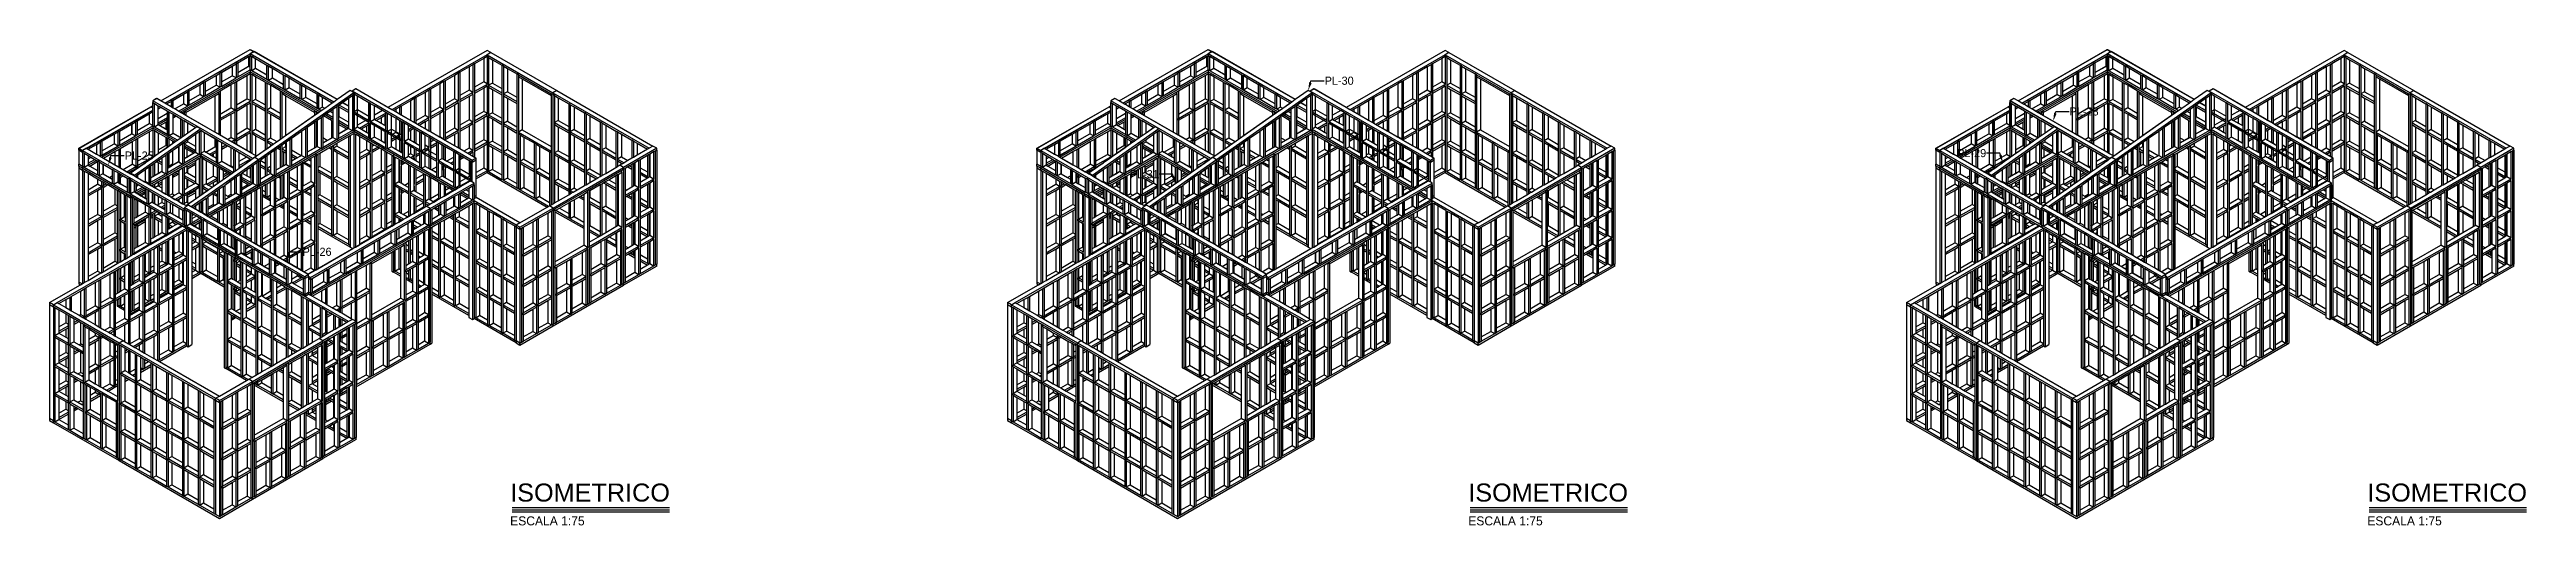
# Model space of a CAD drawing. Header units: millimetres. Extents: x 19458 to 19801, y 4351 to 4752.
# Drawn here: x 19760.21 to 19801.36, y 4519.22 to 4527.14 of the extents above; entities that cross this region are included whole.
import ezdxf
from ezdxf import colors
from ezdxf.entities.mleader import LeaderData, LeaderLine
from ezdxf.enums import TextEntityAlignment as Align
from ezdxf.math import Vec2, Vec3

# ---------------------------------------------------------------- set-up
doc = ezdxf.new("R2010")
doc.units = ezdxf.units.MM
doc.layers.add('0 @ 0.75', color=7, linetype='Continuous')
doc.layers.add('TEXTOS TITULOS @ 0.75', color=3, linetype='Continuous')
doc.styles.add('century gothic', font='GOTHIC.TTF')
doc.styles.add('NOTAS', font='GOTHIC.TTF')
doc.styles.add('SMCtitulos', font='sanss___.ttf')

# ---------------------------------------------------------------- blocks, each defined once
blk = doc.blocks.new('BD')
at = {"color": 2}
for p, q in [((19789.14, 4525.497), (19789.076, 4525.46)), ((19789.076, 4525.46), (19790.768, 4524.483)), ((19789.076, 4525.46), (19789.076, 4525.429)), ((19789.076, 4525.429), (19789.076, 4525.196)), ((19789.103, 4525.414), (19789.076, 4525.429)), ((19789.103, 4525.414), (19789.166, 4525.377)), ((19789.103, 4525.414), (19789.103, 4525.18)), ((19789.14, 4525.497), (19789.166, 4525.481)), ((19789.166, 4525.481), (19789.305, 4525.401)), ((19789.305, 4525.401), (19789.305, 4525.402)), ((19789.369, 4525.365), (19789.305, 4525.402)), ((19789.305, 4525.401), (19789.369, 4525.365)), ((19789.076, 4525.196), (19789.076, 4525.165)), ((19789.103, 4525.18), (19789.076, 4525.196)), ((19789.076, 4525.165), (19790.768, 4524.188)), ((19789.166, 4525.217), (19789.103, 4525.18)), ((19789.103, 4525.18), (19789.322, 4525.054)), ((19789.166, 4525.377), (19789.166, 4525.321)), ((19789.166, 4525.377), (19789.214, 4525.349)), ((19789.166, 4525.321), (19789.166, 4525.248)), ((19789.166, 4525.248), (19789.166, 4525.217)), ((19789.166, 4525.217), (19789.322, 4525.127)), ((19789.214, 4525.349), (19789.278, 4525.312)), ((19789.278, 4525.312), (19789.305, 4525.297)), ((19789.305, 4525.297), (19789.322, 4525.287)), ((19789.349, 4525.272), (19789.322, 4525.287)), ((19789.322, 4525.287), (19789.322, 4525.127)), ((19789.322, 4525.127), (19789.322, 4525.054)), ((19789.349, 4525.038), (19789.322, 4525.054)), ((19789.349, 4525.272), (19789.349, 4525.038)), ((19789.349, 4525.272), (19789.413, 4525.235)), ((19789.413, 4525.075), (19789.349, 4525.038)), ((19789.349, 4525.038), (19789.568, 4524.911)), ((19789.369, 4525.365), (19789.369, 4525.365)), ((19789.369, 4525.365), (19789.396, 4525.349)), ((19789.396, 4525.349), (19789.873, 4525.073)), ((19789.413, 4525.235), (19789.413, 4525.075)), ((19789.413, 4525.235), (19789.568, 4525.145)), ((19789.413, 4525.075), (19789.568, 4524.985)), ((19789.595, 4525.129), (19789.568, 4525.145)), ((19789.568, 4525.145), (19789.568, 4524.985)), ((19789.568, 4524.985), (19789.568, 4524.911)), ((19789.595, 4525.129), (19789.595, 4524.896)), ((19789.595, 4525.129), (19789.659, 4525.093)), ((19789.659, 4525.093), (19789.659, 4524.933)), ((19789.659, 4525.093), (19789.814, 4525.003)), ((19789.841, 4524.987), (19789.814, 4525.003)), ((19789.814, 4525.003), (19789.814, 4524.843)), ((19789.841, 4524.987), (19789.841, 4524.754)), ((19789.868, 4524.972), (19789.841, 4524.987)), ((19789.873, 4525.073), (19789.937, 4525.037)), ((19789.937, 4525.037), (19789.955, 4525.026)), ((19789.955, 4525.026), (19789.964, 4525.021)), ((19789.964, 4525.021), (19790.102, 4524.941)), ((19789.595, 4524.896), (19789.568, 4524.911)), ((19789.659, 4524.933), (19789.595, 4524.896)), ((19789.595, 4524.896), (19789.814, 4524.769)), ((19789.659, 4524.933), (19789.814, 4524.843)), ((19789.814, 4524.843), (19789.814, 4524.769)), ((19789.841, 4524.754), (19789.814, 4524.769)), ((19789.868, 4524.738), (19789.841, 4524.754)), ((19789.868, 4524.972), (19789.868, 4524.738)), ((19789.868, 4524.972), (19789.932, 4524.935)), ((19789.932, 4524.775), (19789.868, 4524.738)), ((19789.868, 4524.738), (19790.141, 4524.581)), ((19789.932, 4524.935), (19789.932, 4524.775)), ((19789.932, 4524.935), (19789.937, 4524.932)), ((19789.932, 4524.775), (19789.937, 4524.772)), ((19789.937, 4524.932), (19789.964, 4524.917)), ((19789.937, 4524.772), (19789.964, 4524.757)), ((19789.964, 4524.917), (19790.012, 4524.889)), ((19789.964, 4524.757), (19790.141, 4524.654)), ((19790.012, 4524.889), (19790.075, 4524.852)), ((19790.075, 4524.852), (19790.102, 4524.837)), ((19790.102, 4524.941), (19790.166, 4524.904)), ((19790.102, 4524.837), (19790.141, 4524.814)), ((19790.168, 4524.799), (19790.141, 4524.814)), ((19790.141, 4524.814), (19790.141, 4524.654)), ((19790.141, 4524.654), (19790.141, 4524.581)), ((19790.168, 4524.565), (19790.141, 4524.581)), ((19790.166, 4524.904), (19790.193, 4524.889)), ((19790.168, 4524.799), (19790.168, 4524.565)), ((19790.168, 4524.799), (19790.232, 4524.762)), ((19790.232, 4524.602), (19790.168, 4524.565)), ((19790.168, 4524.565), (19790.441, 4524.407)), ((19790.193, 4524.889), (19790.8, 4524.538)), ((19790.232, 4524.762), (19790.232, 4524.602)), ((19790.232, 4524.762), (19790.441, 4524.641)), ((19790.232, 4524.602), (19790.441, 4524.481)), ((19790.468, 4524.625), (19790.441, 4524.641)), ((19790.441, 4524.641), (19790.441, 4524.481)), ((19790.468, 4524.625), (19790.468, 4524.392)), ((19790.468, 4524.625), (19790.532, 4524.589)), ((19790.532, 4524.589), (19790.532, 4524.429)), ((19790.532, 4524.589), (19790.741, 4524.468)), ((19790.441, 4524.481), (19790.441, 4524.407)), ((19790.468, 4524.392), (19790.441, 4524.407)), ((19790.532, 4524.429), (19790.468, 4524.392)), ((19790.468, 4524.392), (19790.741, 4524.234)), ((19790.532, 4524.429), (19790.741, 4524.308)), ((19790.768, 4524.452), (19790.741, 4524.468)), ((19790.741, 4524.468), (19790.741, 4524.308)), ((19790.741, 4524.308), (19790.741, 4524.234)), ((19790.768, 4524.219), (19790.741, 4524.234)), ((19790.805, 4524.535), (19790.768, 4524.514)), ((19790.768, 4524.514), (19790.768, 4524.483)), ((19790.768, 4524.483), (19790.768, 4524.452)), ((19790.768, 4524.452), (19790.768, 4524.219)), ((19790.768, 4524.219), (19790.768, 4524.188)), ((19790.8, 4524.538), (19790.805, 4524.535))]:
    blk.add_line(p, q, dxfattribs=at)
blk = doc.blocks.new('AD')
at = {"color": 2}
for p, q in [((19779.266, 4524.535), (19779.229, 4524.514)), ((19779.229, 4524.514), (19779.229, 4524.483)), ((19781.227, 4523.361), (19779.229, 4524.514)), ((19779.229, 4524.483), (19779.256, 4524.468)), ((19779.229, 4524.483), (19779.229, 4524.452)), ((19779.229, 4524.452), (19779.229, 4524.219)), ((19779.229, 4524.219), (19779.256, 4524.203)), ((19779.229, 4524.219), (19779.229, 4524.188)), ((19781.227, 4523.034), (19779.229, 4524.188)), ((19779.256, 4524.468), (19779.256, 4524.203)), ((19779.32, 4524.431), (19779.256, 4524.468)), ((19779.256, 4524.203), (19779.32, 4524.24)), ((19779.511, 4524.056), (19779.256, 4524.203)), ((19779.273, 4524.539), (19779.266, 4524.535)), ((19779.293, 4524.551), (19779.273, 4524.539)), ((19779.343, 4524.522), (19779.293, 4524.551)), ((19779.32, 4524.431), (19779.32, 4524.24)), ((19779.325, 4524.428), (19779.32, 4524.431)), ((19779.32, 4524.24), (19779.325, 4524.237)), ((19779.351, 4524.412), (19779.325, 4524.428)), ((19779.351, 4524.221), (19779.325, 4524.237)), ((19779.367, 4524.508), (19779.343, 4524.522)), ((19779.426, 4524.369), (19779.351, 4524.412)), ((19779.511, 4524.13), (19779.351, 4524.221)), ((19779.517, 4524.421), (19779.367, 4524.508)), ((19779.49, 4524.332), (19779.426, 4524.369)), ((19779.511, 4524.321), (19779.49, 4524.332)), ((19779.511, 4524.321), (19779.538, 4524.305)), ((19779.511, 4524.321), (19779.511, 4524.313)), ((19779.511, 4524.313), (19779.511, 4524.13)), ((19779.581, 4524.385), (19779.517, 4524.421)), ((19779.538, 4524.305), (19779.538, 4524.041)), ((19779.601, 4524.268), (19779.538, 4524.305)), ((19779.607, 4524.369), (19779.581, 4524.385)), ((19779.601, 4524.268), (19779.601, 4524.077)), ((19779.792, 4524.158), (19779.601, 4524.268)), ((19781.285, 4523.4), (19779.607, 4524.369)), ((19779.792, 4524.158), (19779.819, 4524.143)), ((19779.792, 4524.158), (19779.792, 4523.967)), ((19779.511, 4524.13), (19779.511, 4524.056)), ((19779.511, 4524.056), (19779.538, 4524.041)), ((19779.538, 4524.041), (19779.601, 4524.077)), ((19779.792, 4523.893), (19779.538, 4524.041)), ((19779.792, 4523.967), (19779.601, 4524.077)), ((19779.792, 4523.967), (19779.792, 4523.893)), ((19779.792, 4523.893), (19779.819, 4523.878)), ((19779.819, 4524.143), (19779.819, 4523.878)), ((19779.883, 4524.106), (19779.819, 4524.143)), ((19779.819, 4523.878), (19779.883, 4523.915)), ((19780.074, 4523.731), (19779.819, 4523.878)), ((19779.883, 4524.106), (19779.883, 4523.915)), ((19780.074, 4523.995), (19779.883, 4524.106)), ((19780.074, 4523.804), (19779.883, 4523.915)), ((19780.074, 4523.995), (19780.101, 4523.98)), ((19780.074, 4523.995), (19780.074, 4523.804)), ((19780.074, 4523.804), (19780.074, 4523.731)), ((19780.101, 4523.98), (19780.101, 4523.715)), ((19780.164, 4523.943), (19780.101, 4523.98)), ((19780.101, 4523.715), (19780.164, 4523.752)), ((19780.164, 4523.943), (19780.164, 4523.752)), ((19780.355, 4523.833), (19780.164, 4523.943)), ((19780.355, 4523.642), (19780.164, 4523.752)), ((19780.355, 4523.833), (19780.382, 4523.817)), ((19780.355, 4523.833), (19780.355, 4523.642)), ((19780.382, 4523.817), (19780.382, 4523.553)), ((19780.446, 4523.781), (19780.382, 4523.817)), ((19780.446, 4523.781), (19780.446, 4523.59)), ((19780.637, 4523.67), (19780.446, 4523.781)), ((19780.074, 4523.731), (19780.101, 4523.715)), ((19780.355, 4523.568), (19780.101, 4523.715)), ((19780.355, 4523.642), (19780.355, 4523.568)), ((19780.355, 4523.568), (19780.382, 4523.553)), ((19780.382, 4523.553), (19780.446, 4523.59)), ((19780.637, 4523.406), (19780.382, 4523.553)), ((19780.637, 4523.479), (19780.446, 4523.59)), ((19780.637, 4523.67), (19780.664, 4523.655)), ((19780.637, 4523.67), (19780.637, 4523.479)), ((19780.637, 4523.479), (19780.637, 4523.406)), ((19780.637, 4523.406), (19780.664, 4523.39)), ((19780.664, 4523.655), (19780.664, 4523.39)), ((19780.727, 4523.618), (19780.664, 4523.655)), ((19780.664, 4523.39), (19780.727, 4523.427)), ((19780.918, 4523.243), (19780.664, 4523.39)), ((19780.727, 4523.618), (19780.727, 4523.427)), ((19780.918, 4523.508), (19780.727, 4523.618)), ((19780.918, 4523.317), (19780.727, 4523.427)), ((19780.918, 4523.508), (19780.945, 4523.492)), ((19780.918, 4523.508), (19780.918, 4523.317)), ((19780.945, 4523.492), (19780.945, 4523.228)), ((19781.009, 4523.456), (19780.945, 4523.492)), ((19781.009, 4523.456), (19781.009, 4523.265)), ((19781.2, 4523.345), (19781.009, 4523.456)), ((19781.2, 4523.345), (19781.227, 4523.33)), ((19781.2, 4523.345), (19781.2, 4523.154)), ((19781.29, 4523.398), (19781.227, 4523.361)), ((19781.227, 4523.33), (19781.29, 4523.367)), ((19781.227, 4523.361), (19781.227, 4523.33)), ((19781.227, 4523.33), (19781.227, 4523.065)), ((19781.29, 4523.398), (19781.285, 4523.4)), ((19781.29, 4523.367), (19781.29, 4523.398)), ((19781.29, 4523.367), (19781.29, 4523.336)), ((19781.29, 4523.336), (19781.29, 4523.102)), ((19780.918, 4523.317), (19780.918, 4523.243)), ((19780.918, 4523.243), (19780.945, 4523.228)), ((19780.945, 4523.228), (19781.009, 4523.265)), ((19781.2, 4523.081), (19780.945, 4523.228)), ((19781.2, 4523.154), (19781.009, 4523.265)), ((19781.2, 4523.154), (19781.2, 4523.081)), ((19781.2, 4523.081), (19781.227, 4523.065)), ((19781.227, 4523.065), (19781.29, 4523.102)), ((19781.227, 4523.034), (19781.29, 4523.071)), ((19781.227, 4523.065), (19781.227, 4523.034)), ((19781.29, 4523.071), (19781.29, 4523.102))]:
    blk.add_line(p, q, dxfattribs=at)
blk = doc.blocks.new('NJHYT')
at = {"color": 250}
for p, q in [((-2.331, 2.581), (-0.847, 3.437)), ((-2.268, 2.544), (-0.847, 3.364)), ((-1.054, 3.213), (-0.874, 3.317)), ((-0.874, 3.317), (-0.847, 3.333)), ((-0.874, 3.317), (-0.874, 3.157)), ((-0.847, 3.437), (-0.784, 3.401)), ((-0.784, 3.401), (-0.847, 3.364)), ((0.54, 2.563), (-0.847, 3.364)), ((-0.847, 3.364), (-0.847, 3.333)), ((-0.821, 3.317), (-0.847, 3.333)), ((-0.847, 3.142), (-0.847, 3.333)), ((-0.821, 3.084), (-0.821, 3.317)), ((-0.757, 3.281), (-0.821, 3.317)), ((0.597, 2.603), (-0.784, 3.401)), ((3.087, 3.423), (1.442, 2.473)), ((3.087, 3.349), (1.506, 2.436)), ((3.087, 3.318), (3.034, 3.287)), ((3.151, 3.386), (3.087, 3.423)), ((3.151, 3.386), (3.087, 3.349)), ((3.087, 3.349), (3.087, 3.318)), ((3.087, 3.349), (4.182, 2.717)), ((3.114, 3.303), (3.087, 3.318)), ((3.087, 3.318), (3.087, 2.868)), ((3.114, 3.303), (3.114, 2.841)), ((3.114, 3.303), (3.178, 3.266)), ((3.151, 3.386), (4.246, 2.754)), ((-2.012, 2.396), (-0.847, 3.068)), ((-1.685, 2.849), (-1.622, 2.886)), ((-1.595, 2.901), (-1.622, 2.886)), ((-1.622, 2.886), (-1.622, 2.652)), ((-1.595, 2.901), (-1.415, 3.005)), ((-1.595, 2.901), (-1.595, 2.741)), ((-1.415, 3.005), (-1.351, 3.042)), ((-1.415, 3.005), (-1.415, 2.845)), ((-1.325, 3.057), (-1.351, 3.042)), ((-1.351, 3.042), (-1.351, 2.808)), ((-1.325, 3.057), (-1.145, 3.161)), ((-1.325, 3.057), (-1.325, 2.897)), ((-1.325, 2.897), (-1.145, 3.001)), ((-1.325, 2.824), (-1.081, 2.964)), ((-1.325, 2.897), (-1.325, 2.824)), ((-1.168, 2.852), (-1.104, 2.889)), ((-1.145, 3.161), (-1.081, 3.198)), ((-1.145, 3.161), (-1.145, 3.001)), ((-1.081, 2.964), (-1.145, 3.001)), ((-1.104, 2.889), (-1.077, 2.905)), ((-1.104, 2.889), (-1.104, 2.428)), ((-1.054, 3.213), (-1.081, 3.198)), ((-1.081, 3.198), (-1.081, 2.964)), ((-1.054, 2.98), (-1.081, 2.964)), ((-1.077, 2.905), (-0.901, 3.006)), ((-1.077, 2.905), (-1.077, 2.517)), ((-1.054, 3.213), (-1.054, 3.053)), ((-1.054, 3.053), (-0.874, 3.157)), ((-1.054, 2.98), (-0.847, 3.099)), ((-1.054, 3.053), (-1.054, 2.98)), ((-0.901, 3.006), (-0.847, 3.037)), ((-0.901, 3.006), (-0.901, 2.619)), ((-0.847, 3.142), (-0.874, 3.157)), ((-0.847, 3.099), (-0.847, 3.142)), ((-0.847, 3.099), (-0.847, 3.068)), ((-0.821, 3.084), (-0.847, 3.099)), ((-0.847, 3.068), (-0.847, 3.037)), ((0.309, 2.401), (-0.847, 3.068)), ((-0.847, 3.037), (-0.821, 3.022)), ((-0.847, 3.037), (-0.847, 2.588)), ((-0.757, 3.121), (-0.821, 3.084)), ((-0.57, 2.939), (-0.821, 3.084)), ((-0.821, 3.022), (-0.821, 2.571)), ((-0.757, 2.985), (-0.821, 3.022)), ((-0.757, 3.121), (-0.757, 3.281)), ((-0.57, 3.173), (-0.757, 3.281)), ((-0.57, 3.013), (-0.757, 3.121)), ((-0.757, 2.985), (-0.757, 2.608)), ((-0.599, 2.894), (-0.757, 2.985)), ((-0.599, 2.894), (-0.572, 2.878)), ((-0.599, 2.894), (-0.599, 2.517)), ((-0.543, 3.157), (-0.57, 3.173)), ((-0.57, 3.013), (-0.57, 3.173)), ((-0.57, 2.939), (-0.57, 3.013)), ((-0.543, 2.924), (-0.57, 2.939)), ((-0.543, 2.924), (-0.543, 3.157)), ((-0.479, 3.12), (-0.543, 3.157)), ((-0.479, 2.96), (-0.543, 2.924)), ((-0.292, 2.779), (-0.543, 2.924)), ((-0.479, 2.96), (-0.479, 3.12)), ((-0.292, 3.012), (-0.479, 3.12)), ((-0.292, 2.852), (-0.479, 2.96)), ((-0.265, 2.997), (-0.292, 3.012)), ((-0.292, 2.852), (-0.292, 3.012)), ((-0.265, 2.763), (-0.265, 2.997)), ((-0.202, 2.96), (-0.265, 2.997)), ((-0.202, 2.8), (-0.202, 2.96)), ((-0.015, 2.852), (-0.202, 2.96)), ((2.366, 2.902), (2.302, 2.865)), ((2.393, 2.917), (2.366, 2.902)), ((2.366, 2.902), (2.366, 2.441)), ((2.546, 3.006), (2.393, 2.917)), ((2.393, 2.917), (2.393, 2.53)), ((2.61, 3.042), (2.546, 3.006)), ((2.546, 3.006), (2.546, 2.618)), ((2.637, 3.058), (2.61, 3.042)), ((2.61, 3.042), (2.61, 2.581)), ((2.79, 3.146), (2.637, 3.058)), ((2.637, 3.058), (2.637, 2.67)), ((2.854, 3.183), (2.79, 3.146)), ((2.79, 3.146), (2.79, 2.759)), ((2.88, 3.199), (2.854, 3.183)), ((2.854, 3.183), (2.854, 2.722)), ((3.034, 3.287), (2.88, 3.199)), ((2.88, 3.199), (2.88, 2.811)), ((3.034, 2.899), (2.88, 2.811)), ((3.034, 3.287), (3.034, 2.899)), ((3.087, 2.868), (3.034, 2.899)), ((3.178, 3.266), (3.178, 2.878)), ((3.178, 3.266), (3.336, 3.175)), ((3.362, 3.159), (3.336, 3.175)), ((3.336, 3.175), (3.336, 2.787)), ((3.362, 3.159), (3.426, 3.123)), ((3.362, 3.159), (3.362, 2.698)), ((3.426, 3.123), (3.426, 2.735)), ((3.426, 3.123), (3.584, 3.031)), ((3.611, 3.016), (3.584, 3.031)), ((3.584, 3.031), (3.584, 2.644)), ((3.611, 3.016), (4.155, 2.702)), ((3.611, 3.016), (3.611, 2.985)), ((3.611, 2.985), (3.674, 2.948)), ((3.611, 2.985), (3.611, 2.063)), ((3.674, 2.948), (3.674, 2.1)), ((3.674, 2.948), (4.155, 2.671)), ((-3.695, 1.793), (-2.497, 2.485)), ((-2.497, 2.485), (-2.465, 2.503)), ((-2.497, 2.485), (-2.465, 2.467)), ((-2.401, 2.621), (-2.465, 2.584)), ((-2.465, 2.584), (-2.465, 2.553)), ((-0.804, 1.626), (-2.465, 2.584)), ((-2.465, 2.553), (-2.438, 2.538)), ((-2.465, 2.503), (-2.465, 2.553)), ((-2.465, 2.467), (-2.465, 2.503)), ((-2.438, 2.15), (-2.438, 2.538)), ((-2.438, 2.538), (-2.374, 2.501)), ((-2.331, 2.581), (-2.401, 2.621)), ((-2.374, 2.482), (-2.374, 2.501)), ((-2.374, 2.501), (-2.358, 2.492)), ((-2.374, 2.482), (-2.358, 2.492)), ((-2.374, 2.451), (-2.374, 2.482)), ((-2.374, 2.451), (-2.331, 2.476)), ((-2.358, 2.492), (-2.331, 2.476)), ((-2.268, 2.544), (-2.331, 2.581)), ((-2.331, 2.476), (-2.226, 2.416)), ((-2.241, 2.528), (-2.268, 2.544)), ((-2.241, 2.528), (-2.226, 2.537)), ((-2.226, 2.52), (-2.241, 2.528)), ((-2.226, 2.537), (-2.163, 2.573)), ((-2.226, 2.537), (-2.226, 2.52)), ((-2.163, 2.483), (-2.226, 2.52)), ((-2.136, 2.589), (-2.163, 2.573)), ((-2.163, 2.573), (-2.163, 2.483)), ((-2.136, 2.468), (-2.163, 2.483)), ((-2.136, 2.589), (-1.956, 2.693)), ((-2.136, 2.589), (-2.136, 2.468)), ((-2.102, 2.448), (-1.956, 2.533)), ((-2.038, 2.412), (-1.892, 2.496)), ((-1.956, 2.693), (-1.892, 2.73)), ((-1.956, 2.693), (-1.956, 2.533)), ((-1.892, 2.496), (-1.956, 2.533)), ((-1.915, 2.421), (-1.371, 2.735)), ((-1.915, 2.39), (-1.434, 2.667)), ((-1.865, 2.745), (-1.892, 2.73)), ((-1.892, 2.73), (-1.892, 2.496)), ((-1.865, 2.512), (-1.892, 2.496)), ((-1.865, 2.745), (-1.685, 2.849)), ((-1.865, 2.745), (-1.865, 2.585)), ((-1.865, 2.585), (-1.685, 2.689)), ((-1.865, 2.512), (-1.622, 2.652)), ((-1.865, 2.585), (-1.865, 2.512)), ((-1.685, 2.849), (-1.685, 2.689)), ((-1.622, 2.652), (-1.685, 2.689)), ((-1.595, 2.668), (-1.622, 2.652)), ((-1.595, 2.741), (-1.415, 2.845)), ((-1.595, 2.668), (-1.351, 2.808)), ((-1.595, 2.741), (-1.595, 2.668)), ((-1.434, 2.667), (-1.371, 2.704)), ((-1.434, 2.667), (-1.434, 2.063)), ((-1.351, 2.808), (-1.415, 2.845)), ((-1.371, 2.735), (-1.344, 2.751)), ((-1.371, 2.704), (-1.371, 2.735)), ((-1.371, 2.704), (-1.371, 2.026)), ((-1.325, 2.824), (-1.351, 2.808)), ((-1.344, 2.751), (-1.168, 2.852)), ((-1.344, 2.751), (-1.344, 2.363)), ((-1.168, 2.852), (-1.168, 2.465)), ((-1.077, 2.517), (-0.901, 2.619)), ((-1.077, 2.444), (-0.847, 2.576)), ((-1.077, 2.517), (-1.077, 2.444)), ((-1.077, 2.412), (-0.901, 2.514)), ((-0.847, 2.588), (-0.901, 2.619)), ((-0.901, 2.514), (-0.847, 2.545)), ((-0.901, 2.514), (-0.901, 2.127)), ((-0.847, 2.588), (-0.847, 2.576)), ((-0.847, 2.545), (-0.847, 2.576)), ((-0.847, 2.545), (-0.847, 2.096)), ((-0.757, 2.608), (-0.821, 2.571)), ((-0.821, 2.571), (-0.821, 2.54)), ((-0.599, 2.443), (-0.821, 2.571)), ((-0.757, 2.503), (-0.821, 2.54)), ((-0.821, 2.54), (-0.821, 2.069)), ((-0.599, 2.517), (-0.757, 2.608)), ((-0.757, 2.503), (-0.757, 2.105)), ((-0.599, 2.412), (-0.757, 2.503)), ((0.877, 2.718), (-0.709, 1.603)), ((-0.599, 2.517), (-0.599, 2.443)), ((-0.572, 2.878), (-0.572, 2.428)), ((-0.509, 2.842), (-0.572, 2.878)), ((-0.509, 2.842), (-0.509, 2.464)), ((-0.351, 2.751), (-0.509, 2.842)), ((-0.351, 2.751), (-0.324, 2.735)), ((-0.351, 2.751), (-0.351, 2.373)), ((0.22, 2.421), (-0.324, 2.735)), ((-0.324, 2.735), (-0.324, 2.704)), ((-0.324, 2.704), (-0.324, 1.955)), ((-0.261, 2.667), (-0.324, 2.704)), ((-0.292, 2.779), (-0.292, 2.852)), ((-0.265, 2.763), (-0.292, 2.779)), ((-0.202, 2.8), (-0.265, 2.763)), ((-0.015, 2.619), (-0.265, 2.763)), ((-0.261, 2.667), (-0.261, 2)), ((0.22, 2.39), (-0.261, 2.667)), ((-0.015, 2.692), (-0.202, 2.8)), ((0.012, 2.837), (-0.015, 2.852)), ((-0.015, 2.692), (-0.015, 2.852)), ((-0.015, 2.619), (-0.015, 2.692)), ((0.012, 2.603), (-0.015, 2.619)), ((0.012, 2.603), (0.012, 2.837)), ((0.076, 2.8), (0.012, 2.837)), ((0.076, 2.64), (0.012, 2.603)), ((0.263, 2.458), (0.012, 2.603)), ((0.076, 2.64), (0.076, 2.8)), ((0.263, 2.692), (0.076, 2.8)), ((0.263, 2.532), (0.076, 2.64)), ((0.29, 2.676), (0.263, 2.692)), ((0.263, 2.532), (0.263, 2.692)), ((0.263, 2.458), (0.263, 2.532)), ((0.29, 2.443), (0.29, 2.676)), ((0.353, 2.64), (0.29, 2.676)), ((0.353, 2.479), (0.29, 2.443)), ((0.353, 2.479), (0.353, 2.64)), ((0.516, 2.546), (0.353, 2.64)), ((0.391, 2.458), (0.353, 2.479)), ((0.516, 2.546), (0.391, 2.458)), ((0.54, 2.563), (0.516, 2.546)), ((0.59, 2.485), (0.526, 2.44)), ((0.597, 2.603), (0.54, 2.563)), ((0.617, 2.504), (0.59, 2.485)), ((0.59, 2.485), (0.59, 1.938)), ((0.813, 2.755), (0.597, 2.603)), ((0.628, 2.512), (0.617, 2.504)), ((0.617, 2.504), (0.617, 2.487)), ((0.631, 2.479), (0.617, 2.487)), ((0.617, 2.487), (0.617, 2.311)), ((0.685, 2.552), (0.628, 2.512)), ((0.786, 2.421), (0.628, 2.512)), ((0.631, 2.319), (0.631, 2.479)), ((0.786, 2.39), (0.631, 2.479)), ((0.786, 2.623), (0.685, 2.552)), ((0.786, 2.494), (0.685, 2.552)), ((0.85, 2.668), (0.786, 2.623)), ((0.786, 2.623), (0.786, 2.494)), ((0.786, 2.494), (0.786, 2.421)), ((0.845, 2.736), (0.813, 2.755)), ((0.909, 2.781), (0.845, 2.744)), ((0.845, 2.744), (0.845, 2.736)), ((2.843, 1.591), (0.845, 2.744)), ((0.877, 2.718), (0.845, 2.736)), ((0.877, 2.687), (0.85, 2.668)), ((0.85, 2.668), (0.85, 2.088)), ((0.877, 2.718), (0.877, 2.695)), ((0.877, 2.695), (0.877, 2.687)), ((0.935, 2.661), (0.877, 2.695)), ((0.877, 2.687), (0.877, 2.11)), ((1.442, 2.473), (0.909, 2.781)), ((0.935, 2.18), (0.935, 2.661)), ((1.127, 2.551), (0.935, 2.661)), ((1.153, 2.535), (1.127, 2.551)), ((1.127, 2.29), (1.127, 2.551)), ((1.153, 2.24), (1.153, 2.535)), ((1.217, 2.499), (1.153, 2.535)), ((1.217, 2.343), (1.217, 2.499)), ((1.352, 2.421), (1.217, 2.499)), ((1.506, 2.436), (1.442, 2.473)), ((1.635, 2.479), (1.571, 2.443)), ((1.662, 2.495), (1.635, 2.479)), ((1.635, 2.479), (1.635, 2.362)), ((1.815, 2.583), (1.662, 2.495)), ((1.662, 2.495), (1.662, 2.346)), ((1.879, 2.62), (1.815, 2.583)), ((1.815, 2.583), (1.815, 2.258)), ((1.905, 2.636), (1.879, 2.62)), ((1.879, 2.62), (1.879, 2.221)), ((2.059, 2.724), (1.905, 2.636)), ((1.905, 2.636), (1.905, 2.248)), ((2.122, 2.761), (2.059, 2.724)), ((2.059, 2.724), (2.059, 2.337)), ((2.149, 2.776), (2.122, 2.761)), ((2.122, 2.761), (2.122, 2.3)), ((2.302, 2.865), (2.149, 2.776)), ((2.149, 2.776), (2.149, 2.389)), ((2.302, 2.477), (2.149, 2.389)), ((2.302, 2.865), (2.302, 2.477)), ((2.366, 2.441), (2.302, 2.477)), ((2.546, 2.618), (2.393, 2.53)), ((2.61, 2.581), (2.393, 2.456)), ((2.393, 2.53), (2.393, 2.456)), ((2.546, 2.513), (2.393, 2.425)), ((2.61, 2.581), (2.546, 2.618)), ((2.61, 2.55), (2.546, 2.513)), ((2.546, 2.513), (2.546, 2.126)), ((2.61, 2.55), (2.61, 2.581)), ((2.61, 2.55), (2.61, 2.089)), ((2.79, 2.759), (2.637, 2.67)), ((2.854, 2.722), (2.637, 2.597)), ((2.637, 2.67), (2.637, 2.597)), ((2.79, 2.654), (2.637, 2.566)), ((2.637, 2.597), (2.637, 2.566)), ((2.637, 2.566), (2.637, 2.178)), ((2.854, 2.722), (2.79, 2.759)), ((2.854, 2.691), (2.79, 2.654)), ((2.79, 2.654), (2.79, 2.267)), ((2.854, 2.691), (2.854, 2.722)), ((2.854, 2.691), (2.854, 2.23)), ((3.087, 2.857), (2.88, 2.737)), ((2.88, 2.811), (2.88, 2.737)), ((3.034, 2.795), (2.88, 2.706)), ((2.88, 2.737), (2.88, 2.706)), ((2.88, 2.706), (2.88, 2.319)), ((3.087, 2.826), (3.034, 2.795)), ((3.034, 2.795), (3.034, 2.407)), ((3.087, 2.868), (3.087, 2.857)), ((3.087, 2.826), (3.087, 2.857)), ((3.087, 2.826), (3.087, 2.376)), ((3.178, 2.878), (3.114, 2.841)), ((3.114, 2.841), (3.114, 2.81)), ((3.114, 2.841), (3.336, 2.714)), ((3.114, 2.81), (3.178, 2.774)), ((3.114, 2.81), (3.114, 2.349)), ((3.178, 2.878), (3.336, 2.787)), ((3.178, 2.774), (3.178, 2.386)), ((3.178, 2.774), (3.336, 2.683)), ((3.336, 2.787), (3.336, 2.714)), ((3.336, 2.714), (3.336, 2.683)), ((3.336, 2.683), (3.336, 2.295)), ((3.426, 2.735), (3.362, 2.698)), ((3.362, 2.698), (3.362, 2.667)), ((3.362, 2.698), (3.584, 2.57)), ((3.362, 2.667), (3.426, 2.63)), ((3.362, 2.667), (3.362, 2.206)), ((3.426, 2.735), (3.584, 2.644)), ((3.426, 2.63), (3.426, 2.243)), ((3.426, 2.63), (3.584, 2.539)), ((3.584, 2.644), (3.584, 2.57)), ((3.584, 2.57), (3.584, 2.539)), ((3.584, 2.539), (3.584, 2.152)), ((4.182, 2.686), (4.155, 2.702)), ((4.155, 2.702), (4.155, 2.671)), ((4.155, 2.671), (4.155, 1.822)), ((4.246, 2.754), (4.182, 2.717)), ((4.182, 2.717), (4.182, 2.686)), ((4.182, 2.717), (5.781, 1.794)), ((4.209, 2.671), (4.182, 2.686)), ((4.182, 2.686), (4.182, 0.87)), ((4.209, 2.671), (4.209, 2.22)), ((4.209, 2.671), (4.272, 2.634)), ((4.246, 2.754), (5.845, 1.83)), ((4.272, 2.634), (4.272, 2.257)), ((4.272, 2.634), (4.444, 2.535)), ((4.471, 2.519), (4.444, 2.535)), ((4.444, 2.535), (4.444, 2.158)), ((4.471, 2.519), (4.471, 2.069)), ((4.471, 2.519), (4.535, 2.483)), ((4.535, 2.483), (4.535, 2.105)), ((4.535, 2.483), (4.706, 2.383)), ((-3.568, 1.793), (-2.465, 2.43)), ((-3.312, 1.645), (-2.465, 2.134)), ((-3.109, 2.027), (-3.046, 2.064)), ((-3.019, 2.079), (-3.046, 2.064)), ((-3.046, 2.064), (-3.046, 1.83)), ((-3.019, 2.079), (-2.817, 2.196)), ((-3.019, 2.079), (-3.019, 1.919)), ((-2.817, 2.196), (-2.753, 2.233)), ((-2.817, 2.196), (-2.817, 2.036)), ((-1.668, 2.116), (-2.771, 1.341)), ((-2.726, 2.248), (-2.753, 2.233)), ((-2.753, 2.233), (-2.753, 1.999)), ((-2.726, 2.248), (-2.524, 2.365)), ((-2.726, 2.248), (-2.726, 2.088)), ((-2.726, 2.088), (-2.524, 2.205)), ((-2.726, 2.015), (-2.465, 2.165)), ((-2.726, 2.088), (-2.726, 2.015)), ((-2.719, 1.957), (-2.524, 2.07)), ((-2.524, 2.365), (-2.465, 2.399)), ((-2.524, 2.365), (-2.524, 2.205)), ((-2.465, 2.171), (-2.524, 2.205)), ((-2.524, 2.07), (-2.465, 2.103)), ((-2.524, 2.07), (-2.524, 1.692)), ((-2.465, 2.43), (-2.465, 2.467)), ((-2.465, 2.399), (-2.465, 2.43)), ((-2.465, 2.171), (-2.465, 2.399)), ((-2.465, 2.165), (-2.465, 2.171)), ((-2.465, 2.165), (-2.465, 2.134)), ((-2.465, 2.165), (-2.438, 2.15)), ((-2.465, 2.134), (-2.076, 1.91)), ((-2.465, 2.134), (-2.465, 2.103)), ((-2.438, 2.088), (-2.465, 2.103)), ((-2.465, 2.103), (-2.465, 1.658)), ((-2.438, 2.15), (-2.374, 2.187)), ((-2.438, 2.15), (-2.219, 2.023)), ((-2.438, 2.088), (-2.438, 1.656)), ((-2.438, 2.088), (-2.374, 2.051)), ((-2.374, 2.291), (-2.374, 2.451)), ((-2.374, 2.291), (-2.226, 2.377)), ((-2.374, 2.218), (-2.219, 2.308)), ((-2.374, 2.218), (-2.374, 2.291)), ((-2.374, 2.187), (-2.219, 2.277)), ((-2.374, 2.187), (-2.374, 2.218)), ((-2.374, 2.187), (-2.348, 2.171)), ((-2.348, 2.171), (-2.251, 2.227)), ((-2.348, 2.171), (-2.251, 2.116)), ((-2.251, 2.227), (-2.219, 2.246)), ((-2.251, 2.227), (-2.251, 2.116)), ((-2.251, 2.116), (-2.219, 2.097)), ((-2.226, 2.416), (-2.226, 2.377)), ((-2.226, 2.416), (-2.219, 2.411)), ((-2.219, 2.372), (-2.226, 2.377)), ((-2.219, 2.411), (-2.192, 2.396)), ((-2.219, 2.372), (-2.219, 2.411)), ((-2.219, 2.308), (-2.219, 2.372)), ((-2.219, 2.277), (-2.219, 2.308)), ((-2.219, 2.246), (-2.219, 2.277)), ((-2.219, 2.097), (-2.219, 2.246)), ((-2.219, 2.023), (-2.219, 2.097)), ((-2.192, 2.008), (-2.192, 2.396)), ((-2.192, 2.396), (-2.128, 2.359)), ((-2.102, 2.448), (-2.136, 2.468)), ((-2.128, 2.329), (-2.128, 2.359)), ((-2.128, 2.359), (-2.102, 2.344)), ((-2.128, 2.329), (-2.102, 2.344)), ((-2.128, 2.298), (-2.128, 2.329)), ((-2.128, 2.298), (-2.075, 2.328)), ((-2.128, 2.045), (-2.128, 2.298)), ((-2.038, 2.412), (-2.102, 2.448)), ((-2.102, 2.344), (-2.075, 2.328)), ((-2.075, 2.328), (-2.006, 2.288)), ((-2.012, 2.396), (-2.038, 2.412)), ((-1.985, 2.381), (-2.012, 2.396)), ((-2.006, 2.288), (-2.006, 1.981)), ((-2.006, 2.288), (-1.973, 2.269)), ((-1.985, 2.381), (-1.942, 2.405)), ((-1.942, 2.356), (-1.985, 2.381)), ((-1.973, 1.983), (-1.973, 2.269)), ((-1.973, 2.269), (-1.946, 2.254)), ((-1.946, 2.002), (-1.946, 2.254)), ((-1.946, 2.254), (-1.882, 2.217)), ((-1.942, 2.405), (-1.915, 2.421)), ((-1.942, 2.405), (-1.942, 2.356)), ((-1.915, 2.34), (-1.942, 2.356)), ((-1.915, 2.39), (-1.915, 2.421)), ((-1.915, 2.39), (-1.915, 2.34)), ((-1.434, 2.063), (-1.915, 2.34)), ((-1.882, 2.047), (-1.882, 2.217)), ((-1.882, 2.217), (-1.749, 2.14)), ((-1.749, 2.14), (-1.882, 2.047)), ((-1.695, 2.066), (-1.758, 2.021)), ((-1.731, 2.153), (-1.749, 2.14)), ((-1.668, 2.116), (-1.731, 2.153)), ((-1.668, 2.085), (-1.695, 2.066)), ((-1.695, 2.066), (-1.695, 1.69)), ((-1.668, 2.093), (-1.668, 2.085)), ((-1.668, 2.093), (-1.668, 2.093)), ((-1.668, 2.093), (-1.609, 2.059)), ((-1.668, 2.085), (-1.668, 1.711)), ((-1.668, 2.085), (-1.668, 2.085)), ((-1.668, 2.085), (-1.668, 2.085)), ((-1.609, 1.745), (-1.609, 2.059)), ((-1.609, 2.059), (-1.434, 1.958)), ((-1.371, 2.026), (-1.434, 2.063)), ((-1.344, 2.363), (-1.168, 2.465)), ((-1.344, 2.29), (-1.104, 2.428)), ((-1.344, 2.363), (-1.344, 2.29)), ((-1.344, 2.259), (-1.168, 2.36)), ((-1.344, 2.259), (-1.344, 2.29)), ((-1.344, 2.259), (-1.344, 2.011)), ((-1.104, 2.428), (-1.168, 2.465)), ((-1.168, 2.36), (-1.104, 2.397)), ((-1.168, 2.36), (-1.168, 1.973)), ((-1.104, 2.428), (-1.104, 2.397)), ((-1.104, 2.397), (-1.104, 1.936)), ((-1.077, 2.412), (-1.077, 2.444)), ((-1.077, 2.412), (-1.077, 2.025)), ((-1.077, 2.025), (-0.901, 2.127)), ((-1.077, 1.951), (-0.847, 2.084)), ((-0.847, 2.096), (-0.901, 2.127)), ((-0.847, 2.096), (-0.847, 2.084)), ((-0.847, 2.053), (-0.847, 2.084)), ((-0.757, 2.105), (-0.821, 2.069)), ((-0.821, 2.069), (-0.821, 2.038)), ((-0.599, 1.941), (-0.821, 2.069)), ((-0.599, 2.014), (-0.757, 2.105)), ((-0.599, 2.443), (-0.599, 2.412)), ((-0.599, 2.412), (-0.599, 2.014)), ((-0.509, 2.464), (-0.572, 2.428)), ((-0.572, 2.428), (-0.572, 2.397)), ((-0.351, 2.3), (-0.572, 2.428)), ((-0.509, 2.36), (-0.572, 2.397)), ((-0.572, 2.397), (-0.572, 1.925)), ((-0.351, 2.373), (-0.509, 2.464)), ((-0.509, 2.36), (-0.509, 1.962)), ((-0.351, 2.269), (-0.509, 2.36)), ((-0.351, 2.373), (-0.351, 2.3)), ((-0.351, 2.3), (-0.351, 2.269)), ((-0.351, 2.269), (-0.351, 1.936)), ((0.22, 2.338), (-0.261, 2)), ((0.007, 2.075), (-0.162, 1.956)), ((0.07, 2.12), (0.007, 2.075)), ((0.007, 2.075), (0.007, 1.675)), ((0.097, 2.139), (0.07, 2.12)), ((0.07, 2.12), (0.07, 1.638)), ((0.22, 2.225), (0.097, 2.139)), ((0.097, 2.139), (0.097, 1.727)), ((0.22, 2.421), (0.247, 2.405)), ((0.22, 2.421), (0.22, 2.39)), ((0.22, 2.39), (0.22, 2.338)), ((0.247, 2.357), (0.22, 2.338)), ((0.247, 2.244), (0.22, 2.225)), ((0.22, 2.225), (0.22, 1.798)), ((0.247, 2.405), (0.247, 2.357)), ((0.285, 2.383), (0.247, 2.405)), ((0.285, 2.383), (0.247, 2.357)), ((0.267, 2.258), (0.247, 2.244)), ((0.247, 2.244), (0.247, 1.955)), ((0.249, 1.71), (0.877, 2.073)), ((0.29, 2.443), (0.263, 2.458)), ((0.33, 2.303), (0.267, 2.258)), ((0.267, 2.258), (0.267, 1.966)), ((0.309, 2.401), (0.285, 2.383)), ((0.333, 2.418), (0.29, 2.443)), ((0.333, 2.418), (0.309, 2.401)), ((0.357, 2.321), (0.33, 2.303)), ((0.33, 2.303), (0.33, 1.788)), ((0.391, 2.458), (0.333, 2.418)), ((0.373, 2.333), (0.357, 2.321)), ((0.357, 2.321), (0.357, 1.965)), ((0.397, 2.35), (0.373, 2.333)), ((0.503, 2.257), (0.373, 2.333)), ((0.421, 2.367), (0.397, 2.35)), ((0.526, 2.275), (0.397, 2.35)), ((0.479, 2.407), (0.421, 2.367)), ((0.526, 2.306), (0.421, 2.367)), ((0.526, 2.44), (0.479, 2.407)), ((0.526, 2.38), (0.479, 2.407)), ((0.503, 2.257), (0.526, 2.244)), ((0.503, 2.257), (0.503, 1.962)), ((0.526, 2.44), (0.526, 2.38)), ((0.526, 2.38), (0.526, 2.306)), ((0.526, 2.306), (0.526, 2.275)), ((0.526, 2.275), (0.526, 2.244)), ((0.526, 2.244), (0.526, 1.975)), ((0.631, 2.319), (0.617, 2.311)), ((0.617, 2.311), (0.617, 2.254)), ((0.786, 2.156), (0.617, 2.254)), ((0.617, 2.254), (0.617, 2.223)), ((0.786, 2.125), (0.617, 2.223)), ((0.617, 2.223), (0.617, 2.192)), ((0.759, 2.11), (0.617, 2.192)), ((0.617, 2.192), (0.617, 2.027)), ((0.759, 2.11), (0.617, 2.027)), ((0.85, 2.088), (0.617, 1.954)), ((0.786, 2.23), (0.631, 2.319)), ((0.786, 2.125), (0.759, 2.11)), ((0.786, 2.421), (0.786, 2.39)), ((0.786, 2.39), (0.786, 2.23)), ((0.786, 2.23), (0.786, 2.156)), ((0.786, 2.156), (0.786, 2.125)), ((0.786, 2.125), (0.85, 2.088)), ((0.85, 2.088), (0.877, 2.104)), ((0.935, 2.143), (0.877, 2.11)), ((0.877, 2.11), (0.877, 2.104)), ((0.877, 2.104), (0.877, 2.073)), ((1.127, 1.96), (0.877, 2.104)), ((0.877, 2.073), (0.877, 2.042)), ((1.532, 1.695), (0.877, 2.073)), ((1.127, 2.29), (0.935, 2.18)), ((0.935, 2.143), (0.935, 2.18)), ((0.967, 2.125), (0.935, 2.143)), ((1.127, 2.217), (0.967, 2.125)), ((0.994, 2.11), (0.967, 2.125)), ((1.084, 2.161), (0.994, 2.11)), ((1.084, 2.058), (0.994, 2.11)), ((1.127, 2.186), (1.084, 2.161)), ((1.084, 2.161), (1.084, 2.058)), ((1.127, 2.033), (1.084, 2.058)), ((1.127, 2.217), (1.127, 2.29)), ((1.127, 2.186), (1.127, 2.217)), ((1.127, 2.033), (1.127, 2.186)), ((1.153, 2.24), (1.217, 2.276)), ((1.153, 2.24), (1.153, 2.208)), ((1.153, 2.24), (1.408, 2.092)), ((1.153, 1.944), (1.153, 2.208)), ((1.217, 2.172), (1.153, 2.208)), ((1.352, 2.421), (1.217, 2.343)), ((1.217, 2.276), (1.217, 2.343)), ((1.217, 2.276), (1.223, 2.273)), ((1.217, 1.981), (1.217, 2.172)), ((1.327, 2.108), (1.217, 2.172)), ((1.408, 2.38), (1.223, 2.273)), ((1.223, 2.273), (1.25, 2.257)), ((1.327, 2.302), (1.25, 2.257)), ((1.25, 2.257), (1.327, 2.212)), ((1.391, 2.339), (1.327, 2.302)), ((1.327, 2.302), (1.327, 2.212)), ((1.327, 2.212), (1.391, 2.176)), ((1.327, 2.108), (1.327, 1.917)), ((1.391, 2.071), (1.327, 2.108)), ((1.408, 2.388), (1.352, 2.421)), ((1.408, 2.349), (1.391, 2.339)), ((1.391, 2.339), (1.391, 2.176)), ((1.391, 2.176), (1.408, 2.166)), ((1.391, 2.071), (1.391, 1.88)), ((1.408, 2.061), (1.391, 2.071)), ((1.435, 2.373), (1.408, 2.388)), ((1.408, 2.38), (1.408, 2.388)), ((1.408, 2.349), (1.408, 2.38)), ((1.408, 2.166), (1.408, 2.349)), ((1.408, 2.092), (1.408, 2.166)), ((1.408, 2.092), (1.408, 2.061)), ((1.408, 1.871), (1.408, 2.061)), ((1.435, 1.782), (1.435, 2.373)), ((1.499, 2.336), (1.435, 2.373)), ((1.499, 2.013), (1.499, 2.336)), ((1.571, 2.294), (1.499, 2.336)), ((1.533, 2.421), (1.506, 2.436)), ((1.571, 2.443), (1.533, 2.421)), ((1.571, 2.399), (1.533, 2.421)), ((1.571, 2.443), (1.571, 2.399)), ((1.635, 2.362), (1.571, 2.399)), ((1.571, 2.294), (1.571, 2.055)), ((1.635, 2.257), (1.571, 2.294)), ((1.662, 2.346), (1.635, 2.362)), ((1.635, 2.257), (1.635, 2.018)), ((1.662, 2.242), (1.635, 2.257)), ((1.815, 2.258), (1.662, 2.346)), ((1.662, 2.242), (1.662, 2.107)), ((1.69, 2.226), (1.662, 2.242)), ((1.69, 2.123), (1.662, 2.107)), ((1.662, 2.107), (1.662, 2.034)), ((1.716, 2.21), (1.69, 2.226)), ((1.69, 2.123), (1.69, 2.226)), ((1.69, 2.05), (1.69, 2.123)), ((1.716, 1.914), (1.716, 2.21)), ((1.78, 2.173), (1.716, 2.21)), ((1.78, 2.102), (1.78, 2.173)), ((1.842, 2.138), (1.78, 2.173)), ((1.842, 2.138), (1.78, 2.102)), ((1.78, 2.071), (1.78, 2.102)), ((1.815, 2.091), (1.78, 2.071)), ((1.78, 1.951), (1.78, 2.071)), ((1.879, 2.221), (1.815, 2.258)), ((1.869, 2.122), (1.815, 2.091)), ((1.815, 2.091), (1.815, 1.931)), ((1.869, 2.122), (1.842, 2.138)), ((1.879, 2.117), (1.869, 2.122)), ((1.905, 2.206), (1.879, 2.221)), ((1.879, 2.117), (1.879, 1.894)), ((1.905, 2.101), (1.879, 2.117)), ((2.059, 2.337), (1.905, 2.248)), ((1.905, 2.248), (1.905, 2.206)), ((1.932, 2.19), (1.905, 2.206)), ((1.905, 2.101), (1.905, 1.879)), ((1.971, 2.063), (1.905, 2.101)), ((2.122, 2.3), (1.932, 2.19)), ((1.959, 2.175), (1.932, 2.19)), ((2.059, 2.232), (1.959, 2.175)), ((2.059, 2.117), (1.959, 2.175)), ((1.998, 2.048), (1.971, 2.063)), ((1.971, 1.841), (1.971, 2.063)), ((2.122, 2.3), (2.059, 2.337)), ((2.122, 2.269), (2.059, 2.232)), ((2.059, 2.232), (2.059, 2.117)), ((2.122, 2.08), (2.059, 2.117)), ((2.122, 2.269), (2.122, 2.3)), ((2.122, 2.269), (2.122, 2.08)), ((2.149, 2.065), (2.122, 2.08)), ((2.366, 2.441), (2.149, 2.315)), ((2.149, 2.389), (2.149, 2.315)), ((2.302, 2.373), (2.149, 2.284)), ((2.149, 2.315), (2.149, 2.284)), ((2.149, 2.284), (2.149, 2.065)), ((2.295, 1.981), (2.149, 2.065)), ((2.366, 2.41), (2.302, 2.373)), ((2.302, 2.373), (2.302, 1.985)), ((2.366, 2.41), (2.366, 2.441)), ((2.366, 2.41), (2.366, 1.948)), ((2.393, 2.456), (2.393, 2.425)), ((2.393, 2.425), (2.393, 2.037)), ((2.546, 2.126), (2.393, 2.037)), ((2.61, 2.089), (2.393, 1.964)), ((2.61, 2.089), (2.546, 2.126)), ((2.61, 2.058), (2.546, 2.021)), ((2.61, 2.058), (2.61, 2.089)), ((2.61, 2.058), (2.61, 1.799)), ((2.79, 2.267), (2.637, 2.178)), ((2.854, 2.23), (2.637, 2.105)), ((2.637, 2.178), (2.637, 2.105)), ((2.79, 2.162), (2.637, 2.074)), ((2.637, 2.105), (2.637, 2.074)), ((2.637, 2.074), (2.637, 1.783)), ((2.854, 2.23), (2.79, 2.267)), ((2.854, 2.199), (2.79, 2.162)), ((2.79, 2.162), (2.79, 1.794)), ((2.854, 2.199), (2.854, 2.23)), ((2.854, 2.199), (2.854, 1.758)), ((3.034, 2.407), (2.88, 2.319)), ((3.087, 2.365), (2.88, 2.245)), ((2.88, 2.319), (2.88, 2.245)), ((3.034, 2.303), (2.88, 2.214)), ((2.88, 2.245), (2.88, 2.214)), ((2.88, 2.214), (2.88, 1.847)), ((3.087, 2.376), (3.034, 2.407)), ((3.087, 2.334), (3.034, 2.303)), ((3.034, 2.303), (3.034, 1.935)), ((3.087, 2.376), (3.087, 2.365)), ((3.087, 2.334), (3.087, 2.365)), ((3.087, 2.334), (3.087, 1.904)), ((3.178, 2.386), (3.114, 2.349)), ((3.114, 2.349), (3.114, 2.318)), ((3.114, 2.349), (3.336, 2.222)), ((3.114, 2.318), (3.178, 2.282)), ((3.114, 2.318), (3.114, 1.877)), ((3.178, 2.386), (3.336, 2.295)), ((3.178, 2.282), (3.178, 1.914)), ((3.178, 2.282), (3.336, 2.191)), ((3.336, 2.295), (3.336, 2.222)), ((3.336, 2.222), (3.336, 2.191)), ((3.336, 2.191), (3.336, 1.823)), ((3.426, 2.243), (3.362, 2.206)), ((3.362, 2.206), (3.362, 2.175)), ((3.362, 2.206), (3.584, 2.078)), ((3.362, 2.175), (3.426, 2.138)), ((3.362, 2.175), (3.362, 1.734)), ((3.426, 2.243), (3.584, 2.152)), ((3.426, 2.138), (3.426, 1.771)), ((3.426, 2.138), (3.584, 2.047)), ((3.584, 2.152), (3.584, 2.078)), ((3.584, 2.078), (3.584, 2.047)), ((3.674, 2.1), (3.611, 2.063)), ((3.611, 2.063), (4.155, 1.748)), ((3.611, 2.063), (3.611, 2.032)), ((3.674, 2.1), (4.155, 1.822)), ((4.272, 2.257), (4.209, 2.22)), ((4.209, 2.22), (4.444, 2.084)), ((4.209, 2.22), (4.209, 2.189)), ((4.209, 2.189), (4.272, 2.152)), ((4.209, 2.189), (4.209, 1.717)), ((4.272, 2.257), (4.444, 2.158)), ((4.272, 2.152), (4.272, 1.754)), ((4.272, 2.152), (4.444, 2.053)), ((4.444, 2.158), (4.444, 2.084)), ((4.444, 2.084), (4.444, 2.053)), ((4.535, 2.105), (4.471, 2.069)), ((4.471, 2.069), (4.706, 1.933)), ((4.471, 2.069), (4.471, 2.038)), ((4.535, 2.105), (4.706, 2.006)), ((4.733, 2.368), (4.706, 2.383)), ((4.706, 2.383), (4.706, 2.006)), ((4.733, 2.368), (4.733, 1.917)), ((4.733, 2.368), (4.797, 2.331)), ((4.797, 2.331), (4.797, 1.954)), ((4.797, 2.331), (4.968, 2.232)), ((4.995, 2.217), (4.968, 2.232)), ((4.968, 2.232), (4.968, 1.855)), ((4.995, 2.217), (4.995, 1.766)), ((4.995, 2.217), (5.059, 2.18)), ((5.059, 2.18), (5.059, 1.803)), ((5.059, 2.18), (5.23, 2.081)), ((5.257, 2.065), (5.23, 2.081)), ((5.23, 2.081), (5.23, 1.704)), ((5.257, 2.065), (5.257, 1.615)), ((5.257, 2.065), (5.321, 2.029)), ((-3.695, 1.762), (-3.695, 1.793)), ((-3.695, 1.793), (-3.632, 1.756)), ((-3.695, 1.762), (-3.695, 1.529)), ((-3.632, 1.725), (-3.695, 1.762)), ((-3.568, 1.793), (-3.632, 1.756)), ((-3.632, 1.756), (-1.939, 0.779)), ((-3.632, 1.756), (-3.632, 1.725)), ((-3.632, 1.725), (-3.632, 1.492)), ((-3.605, 1.71), (-3.632, 1.725)), ((-3.605, 1.71), (-3.541, 1.673)), ((-3.605, 1.71), (-3.605, 1.476)), ((-3.568, 1.793), (-3.541, 1.778)), ((-3.541, 1.778), (-3.402, 1.858)), ((-3.541, 1.778), (-3.403, 1.698)), ((-3.541, 1.673), (-3.541, 1.618)), ((-3.541, 1.673), (-3.493, 1.645)), ((-3.403, 1.698), (-3.402, 1.698)), ((-3.403, 1.698), (-3.339, 1.661)), ((-3.402, 1.858), (-3.339, 1.894)), ((-3.402, 1.858), (-3.402, 1.698)), ((-3.339, 1.661), (-3.402, 1.698)), ((-3.312, 1.91), (-3.339, 1.894)), ((-3.339, 1.894), (-3.339, 1.661)), ((-3.312, 1.676), (-3.339, 1.661)), ((-3.339, 1.661), (-3.339, 1.661)), ((-3.339, 1.661), (-3.312, 1.645)), ((-3.312, 1.91), (-3.109, 2.027)), ((-3.312, 1.91), (-3.312, 1.75)), ((-3.312, 1.75), (-3.109, 1.867)), ((-3.312, 1.676), (-3.046, 1.83)), ((-3.312, 1.75), (-3.312, 1.676)), ((-3.285, 1.63), (-3.096, 1.739)), ((-3.109, 2.027), (-3.109, 1.867)), ((-3.046, 1.83), (-3.109, 1.867)), ((-3.096, 1.739), (-3.032, 1.776)), ((-3.096, 1.739), (-3.096, 1.521)), ((-3.019, 1.846), (-3.046, 1.83)), ((-3.032, 1.776), (-3.006, 1.791)), ((-3.032, 1.776), (-3.032, 1.484)), ((-3.019, 1.919), (-2.817, 2.036)), ((-3.019, 1.846), (-2.753, 1.999)), ((-3.019, 1.919), (-3.019, 1.846)), ((-3.006, 1.791), (-2.81, 1.904)), ((-3.006, 1.791), (-3.006, 1.468)), ((-2.753, 1.999), (-2.817, 2.036)), ((-2.81, 1.904), (-2.746, 1.941)), ((-2.81, 1.904), (-2.81, 1.527)), ((-2.726, 2.015), (-2.753, 1.999)), ((-2.746, 1.941), (-2.719, 1.957)), ((-2.746, 1.941), (-2.746, 1.49)), ((-2.719, 1.957), (-2.719, 1.579)), ((-2.719, 1.579), (-2.524, 1.692)), ((-2.719, 1.506), (-2.465, 1.653)), ((-2.465, 1.658), (-2.524, 1.692)), ((-2.515, 1.185), (-1.668, 1.674)), ((-2.465, 1.658), (-2.465, 1.653)), ((-2.438, 1.656), (-2.465, 1.637)), ((-2.465, 1.653), (-2.465, 1.637)), ((-2.374, 1.701), (-2.438, 1.656)), ((-2.374, 2.051), (-2.374, 1.768)), ((-2.374, 2.051), (-2.251, 1.98)), ((-2.374, 1.768), (-2.251, 1.839)), ((-2.229, 1.803), (-2.374, 1.701)), ((-2.374, 1.768), (-2.374, 1.701)), ((-2.251, 1.675), (-2.315, 1.63)), ((-2.251, 1.98), (-2.251, 1.839)), ((-2.251, 1.98), (-2.229, 1.967)), ((-2.229, 1.827), (-2.251, 1.839)), ((-2.224, 1.694), (-2.251, 1.675)), ((-2.251, 1.675), (-2.251, 1.368)), ((-2.202, 1.952), (-2.229, 1.967)), ((-2.229, 1.967), (-2.229, 1.827)), ((-2.229, 1.827), (-2.229, 1.803)), ((-2.202, 1.822), (-2.229, 1.803)), ((-2.202, 1.709), (-2.224, 1.694)), ((-2.224, 1.694), (-2.224, 1.457)), ((-2.219, 2.023), (-2.192, 2.008)), ((-2.202, 1.952), (-2.202, 1.822)), ((-2.202, 1.952), (-2.139, 1.915)), ((-2.139, 1.866), (-2.202, 1.822)), ((-2.139, 1.754), (-2.202, 1.709)), ((-2.202, 1.709), (-2.202, 1.491)), ((-2.192, 2.008), (-2.128, 2.045)), ((-2.192, 2.008), (-2.052, 1.927)), ((-2.139, 1.915), (-2.139, 1.904)), ((-2.139, 1.915), (-2.129, 1.91)), ((-2.139, 1.904), (-2.129, 1.91)), ((-2.139, 1.904), (-2.139, 1.866)), ((-2.101, 1.893), (-2.139, 1.866)), ((-2.036, 1.826), (-2.139, 1.754)), ((-2.139, 1.754), (-2.139, 1.528)), ((-2.129, 1.91), (-2.101, 1.893)), ((-2.128, 2.045), (-2.012, 1.977)), ((-2.076, 1.91), (-2.101, 1.893)), ((-2.052, 1.927), (-2.076, 1.91)), ((-1.995, 1.968), (-2.052, 1.927)), ((-1.973, 1.87), (-2.036, 1.826)), ((-2.036, 1.826), (-2.036, 1.566)), ((-2.012, 1.977), (-2.006, 1.981)), ((-2.012, 1.977), (-1.995, 1.968)), ((-1.989, 1.971), (-2.006, 1.981)), ((-1.989, 1.971), (-1.995, 1.968)), ((-1.973, 1.983), (-1.989, 1.971)), ((-1.946, 2.002), (-1.973, 1.983)), ((-1.946, 1.889), (-1.973, 1.87)), ((-1.973, 1.87), (-1.973, 1.529)), ((-1.882, 2.047), (-1.946, 2.002)), ((-1.882, 1.934), (-1.946, 1.889)), ((-1.946, 1.866), (-1.882, 1.902)), ((-1.946, 1.866), (-1.946, 1.889)), ((-1.946, 1.889), (-1.946, 1.866)), ((-1.946, 1.889), (-1.946, 1.889)), ((-1.946, 1.866), (-1.946, 1.866)), ((-1.946, 1.866), (-1.758, 1.757)), ((-1.946, 1.866), (-1.946, 1.835)), ((-1.946, 1.835), (-1.758, 1.726)), ((-1.946, 1.835), (-1.946, 1.804)), ((-1.946, 1.804), (-1.903, 1.779)), ((-1.946, 1.804), (-1.946, 1.618)), ((-1.695, 1.69), (-1.946, 1.544)), ((-1.903, 1.779), (-1.903, 1.643)), ((-1.903, 1.779), (-1.785, 1.711)), ((-1.785, 1.711), (-1.903, 1.643)), ((-1.758, 2.021), (-1.882, 1.934)), ((-1.882, 1.902), (-1.882, 1.934)), ((-1.882, 1.902), (-1.758, 1.831)), ((-1.758, 1.726), (-1.785, 1.711)), ((-1.758, 2.021), (-1.758, 1.831)), ((-1.758, 1.831), (-1.758, 1.757)), ((-1.758, 1.757), (-1.758, 1.726)), ((-1.758, 1.726), (-1.695, 1.69)), ((-1.695, 1.69), (-1.668, 1.705)), ((-1.668, 1.711), (-1.609, 1.745)), ((-1.668, 1.711), (-1.668, 1.705)), ((-1.668, 1.705), (-1.668, 1.674)), ((-1.668, 1.705), (-1.41, 1.556)), ((-1.668, 1.674), (-1.15, 1.375)), ((-1.668, 1.643), (-1.668, 1.674)), ((-1.609, 1.745), (-1.586, 1.731)), ((-1.586, 1.731), (-1.434, 1.819)), ((-1.586, 1.731), (-1.522, 1.695)), ((-1.522, 1.695), (-1.41, 1.759)), ((-1.522, 1.695), (-1.495, 1.679)), ((-1.495, 1.679), (-1.461, 1.699)), ((-1.495, 1.679), (-1.461, 1.659)), ((-1.461, 1.699), (-1.41, 1.728)), ((-1.461, 1.699), (-1.461, 1.659)), ((-1.461, 1.659), (-1.41, 1.63)), ((-1.434, 1.958), (-1.434, 1.819)), ((-1.434, 1.958), (-1.41, 1.944)), ((-1.41, 1.805), (-1.434, 1.819)), ((-1.41, 1.944), (-1.383, 1.929)), ((-1.41, 1.805), (-1.41, 1.944)), ((-1.41, 1.759), (-1.41, 1.805)), ((-1.41, 1.728), (-1.41, 1.759)), ((-1.41, 1.63), (-1.41, 1.728)), ((-1.383, 1.541), (-1.383, 1.929)), ((-1.383, 1.929), (-1.32, 1.892)), ((-1.344, 2.011), (-1.371, 2.026)), ((-1.223, 1.941), (-1.344, 2.011)), ((-1.32, 1.885), (-1.32, 1.892)), ((-1.32, 1.892), (-1.313, 1.889)), ((-1.32, 1.885), (-1.313, 1.889)), ((-1.32, 1.811), (-1.32, 1.885)), ((-1.32, 1.811), (-1.25, 1.852)), ((-1.32, 1.78), (-1.223, 1.836)), ((-1.32, 1.78), (-1.32, 1.811)), ((-1.32, 1.578), (-1.32, 1.78)), ((-1.313, 1.889), (-1.25, 1.852)), ((-1.25, 1.852), (-1.223, 1.836)), ((-1.223, 1.941), (-1.168, 1.973)), ((-1.159, 1.904), (-1.223, 1.941)), ((-1.223, 1.836), (-1.168, 1.804)), ((-1.104, 1.936), (-1.168, 1.973)), ((-1.168, 1.804), (-1.168, 1.5)), ((-1.168, 1.804), (-1.121, 1.777)), ((-1.159, 1.904), (-1.104, 1.936)), ((-1.132, 1.889), (-1.159, 1.904)), ((-1.132, 1.889), (-1.104, 1.905)), ((-1.104, 1.872), (-1.132, 1.889)), ((-1.121, 1.777), (-1.094, 1.762)), ((-1.121, 1.473), (-1.121, 1.777)), ((-1.104, 1.936), (-1.104, 1.905)), ((-1.104, 1.905), (-1.104, 1.872)), ((-1.077, 1.857), (-1.104, 1.872)), ((-1.094, 1.414), (-1.094, 1.762)), ((-1.094, 1.762), (-1.03, 1.725)), ((-1.077, 2.025), (-1.077, 1.951)), ((-1.077, 1.92), (-0.901, 2.022)), ((-1.077, 1.92), (-1.077, 1.951)), ((-1.077, 1.92), (-1.077, 1.857)), ((-0.901, 1.755), (-1.077, 1.857)), ((-1.03, 1.725), (-0.904, 1.652)), ((-1.03, 1.58), (-1.03, 1.725)), ((-1.03, 1.58), (-0.904, 1.652)), ((-0.904, 1.652), (-0.847, 1.619)), ((-0.901, 2.022), (-0.847, 2.053)), ((-0.901, 2.022), (-0.901, 1.755)), ((-0.847, 1.724), (-0.901, 1.755)), ((-0.847, 2.053), (-0.847, 1.724)), ((-0.821, 1.708), (-0.847, 1.724)), ((-0.757, 2.001), (-0.821, 2.038)), ((-0.821, 2.038), (-0.821, 1.708)), ((-0.757, 1.672), (-0.821, 1.708)), ((-0.741, 1.662), (-0.804, 1.626)), ((-0.741, 1.662), (-0.773, 1.64)), ((-0.757, 2.001), (-0.757, 1.672)), ((-0.599, 1.91), (-0.757, 2.001)), ((-0.741, 1.662), (-0.757, 1.672)), ((-0.599, 1.762), (-0.741, 1.662)), ((-0.709, 1.157), (0.249, 1.71)), ((-0.599, 1.649), (-0.682, 1.591)), ((-0.599, 2.014), (-0.599, 1.941)), ((-0.599, 1.941), (-0.599, 1.91)), ((-0.599, 1.91), (-0.599, 1.762)), ((-0.572, 1.781), (-0.599, 1.762)), ((-0.572, 1.668), (-0.599, 1.649)), ((-0.599, 1.649), (-0.599, 1.542)), ((-0.509, 1.962), (-0.572, 1.925)), ((-0.572, 1.925), (-0.572, 1.894)), ((-0.459, 1.86), (-0.572, 1.925)), ((-0.509, 1.858), (-0.572, 1.894)), ((-0.572, 1.894), (-0.572, 1.781)), ((-0.509, 1.825), (-0.572, 1.781)), ((-0.513, 1.71), (-0.572, 1.668)), ((-0.572, 1.668), (-0.572, 1.453)), ((-0.449, 1.755), (-0.513, 1.71)), ((-0.513, 1.71), (-0.513, 1.488)), ((-0.402, 1.9), (-0.509, 1.962)), ((-0.509, 1.858), (-0.509, 1.825)), ((-0.484, 1.843), (-0.509, 1.858)), ((-0.484, 1.843), (-0.509, 1.825)), ((-0.459, 1.86), (-0.484, 1.843)), ((-0.402, 1.9), (-0.459, 1.86)), ((-0.422, 1.774), (-0.449, 1.755)), ((-0.449, 1.755), (-0.449, 1.338)), ((-0.396, 1.792), (-0.422, 1.774)), ((-0.422, 1.774), (-0.422, 1.44)), ((-0.351, 1.936), (-0.402, 1.9)), ((-0.371, 1.809), (-0.396, 1.792)), ((-0.351, 1.766), (-0.396, 1.792)), ((-0.351, 1.824), (-0.371, 1.809)), ((-0.351, 1.797), (-0.371, 1.809)), ((-0.324, 1.955), (-0.351, 1.936)), ((-0.324, 1.843), (-0.351, 1.824)), ((-0.351, 1.824), (-0.351, 1.797)), ((-0.351, 1.797), (-0.351, 1.766)), ((-0.351, 1.766), (-0.351, 1.468)), ((-0.261, 2), (-0.324, 1.955)), ((-0.261, 1.887), (-0.324, 1.843)), ((-0.324, 1.843), (-0.324, 1.782)), ((-0.261, 1.819), (-0.324, 1.782)), ((-0.253, 1.741), (-0.324, 1.782)), ((-0.324, 1.782), (-0.324, 1.751)), ((-0.324, 1.751), (-0.297, 1.735)), ((-0.324, 1.751), (-0.324, 1.484)), ((-0.297, 1.735), (-0.297, 1.499)), ((-0.253, 1.71), (-0.297, 1.735)), ((-0.253, 1.893), (-0.261, 1.887)), ((-0.261, 1.887), (-0.261, 1.819)), ((-0.253, 1.814), (-0.261, 1.819)), ((-0.189, 1.937), (-0.253, 1.893)), ((-0.253, 1.893), (-0.253, 1.814)), ((-0.253, 1.814), (-0.253, 1.741)), ((-0.253, 1.741), (-0.253, 1.71)), ((-0.253, 1.71), (-0.253, 1.525)), ((-0.162, 1.956), (-0.189, 1.937)), ((-0.189, 1.937), (-0.189, 1.488)), ((-0.162, 1.956), (-0.162, 1.762)), ((-0.002, 1.67), (-0.162, 1.762)), ((-0.162, 1.762), (-0.162, 1.689)), ((-0.066, 1.633), (-0.162, 1.689)), ((-0.162, 1.689), (-0.162, 1.658)), ((-0.093, 1.617), (-0.162, 1.658)), ((-0.162, 1.658), (-0.162, 1.577)), ((-0.002, 1.67), (-0.066, 1.633)), ((0.007, 1.675), (-0.002, 1.67)), ((0.007, 1.675), (0.07, 1.638)), ((0.07, 1.638), (0.097, 1.654)), ((0.22, 1.798), (0.097, 1.727)), ((0.33, 1.788), (0.097, 1.654)), ((0.097, 1.727), (0.097, 1.654)), ((0.158, 1.627), (0.222, 1.664)), ((0.247, 1.814), (0.22, 1.798)), ((0.222, 1.664), (0.249, 1.679)), ((0.222, 1.664), (0.222, 1.203)), ((0.267, 1.966), (0.247, 1.955)), ((0.267, 1.943), (0.247, 1.955)), ((0.247, 1.955), (0.247, 1.924)), ((0.267, 1.912), (0.247, 1.924)), ((0.247, 1.924), (0.247, 1.814)), ((0.267, 1.825), (0.247, 1.814)), ((0.249, 1.679), (0.249, 1.71)), ((0.249, 1.679), (0.276, 1.695)), ((0.249, 1.679), (0.249, -0.218)), ((0.267, 1.966), (0.267, 1.943)), ((0.267, 1.943), (0.267, 1.912)), ((0.267, 1.912), (0.267, 1.825)), ((0.267, 1.825), (0.33, 1.788)), ((0.276, 1.695), (0.311, 1.715)), ((0.276, 1.695), (0.276, 1.469)), ((0.311, 1.715), (0.46, 1.801)), ((0.311, 1.715), (0.311, 1.489)), ((0.33, 1.788), (0.357, 1.804)), ((0.433, 1.921), (0.357, 1.965)), ((0.357, 1.965), (0.357, 1.891)), ((0.59, 1.938), (0.357, 1.804)), ((0.369, 1.884), (0.357, 1.891)), ((0.357, 1.891), (0.357, 1.877)), ((0.369, 1.884), (0.357, 1.877)), ((0.357, 1.877), (0.357, 1.804)), ((0.433, 1.921), (0.369, 1.884)), ((0.503, 1.962), (0.433, 1.921)), ((0.46, 1.801), (0.486, 1.816)), ((0.503, 1.776), (0.46, 1.801)), ((0.486, 1.816), (0.503, 1.826)), ((0.503, 1.807), (0.486, 1.816)), ((0.526, 1.975), (0.503, 1.962)), ((0.503, 1.826), (0.53, 1.842)), ((0.503, 1.826), (0.503, 1.807)), ((0.503, 1.807), (0.503, 1.776)), ((0.503, 1.776), (0.503, 1.378)), ((0.526, 1.975), (0.59, 1.938)), ((0.53, 1.842), (0.594, 1.878)), ((0.53, 1.842), (0.53, 1.791)), ((0.594, 1.828), (0.53, 1.791)), ((0.786, 1.643), (0.53, 1.791)), ((0.53, 1.791), (0.53, 1.76)), ((0.594, 1.723), (0.53, 1.76)), ((0.53, 1.76), (0.53, 1.289)), ((0.59, 1.938), (0.617, 1.954)), ((0.594, 1.878), (0.786, 1.99)), ((0.594, 1.878), (0.594, 1.828)), ((0.786, 1.717), (0.594, 1.828)), ((0.594, 1.723), (0.594, 1.325)), ((0.786, 1.612), (0.594, 1.723)), ((0.617, 2.027), (0.617, 1.954)), ((0.786, 1.99), (0.813, 2.005)), ((0.786, 1.99), (0.786, 1.717)), ((0.786, 1.717), (0.786, 1.643)), ((0.813, 2.005), (0.877, 2.042)), ((0.813, 2.005), (0.813, 0.181)), ((0.877, 2.042), (0.904, 2.026)), ((0.877, 2.042), (0.877, 0.135)), ((0.967, 1.99), (0.904, 2.026)), ((0.904, 2.026), (0.904, 0.151)), ((0.967, 1.99), (0.967, 1.706)), ((1.084, 1.922), (0.967, 1.99)), ((1.084, 1.774), (0.967, 1.706)), ((1.147, 1.737), (0.967, 1.633)), ((0.967, 1.706), (0.967, 1.633)), ((1.084, 1.669), (0.967, 1.602)), ((1.084, 1.922), (1.084, 1.774)), ((1.147, 1.886), (1.084, 1.922)), ((1.147, 1.737), (1.084, 1.774)), ((1.147, 1.706), (1.084, 1.669)), ((1.084, 1.669), (1.084, 1.282)), ((1.127, 1.96), (1.127, 2.033)), ((1.153, 1.944), (1.127, 1.96)), ((1.147, 1.886), (1.147, 1.737)), ((1.174, 1.87), (1.147, 1.886)), ((1.147, 1.706), (1.147, 1.737)), ((1.147, 1.706), (1.147, 1.245)), ((1.217, 1.981), (1.153, 1.944)), ((1.408, 1.797), (1.153, 1.944)), ((1.212, 1.848), (1.174, 1.87)), ((1.174, 1.87), (1.174, 1.826)), ((1.212, 1.848), (1.174, 1.826)), ((1.174, 1.826), (1.174, 1.752)), ((1.276, 1.811), (1.174, 1.752)), ((1.303, 1.796), (1.174, 1.721)), ((1.174, 1.752), (1.174, 1.721)), ((1.174, 1.721), (1.174, 1.334)), ((1.276, 1.811), (1.212, 1.848)), ((1.327, 1.917), (1.217, 1.981)), ((1.303, 1.796), (1.276, 1.811)), ((1.327, 1.782), (1.303, 1.796)), ((1.391, 1.88), (1.327, 1.917)), ((1.327, 1.782), (1.327, 1.422)), ((1.391, 1.745), (1.327, 1.782)), ((1.408, 1.871), (1.391, 1.88)), ((1.391, 1.745), (1.391, 1.386)), ((1.418, 1.729), (1.391, 1.745)), ((1.408, 1.797), (1.408, 1.871)), ((1.435, 1.782), (1.408, 1.797)), ((1.505, 1.679), (1.418, 1.729)), ((1.418, 1.729), (1.418, 1.475)), ((1.499, 1.818), (1.435, 1.782)), ((1.69, 1.635), (1.435, 1.782)), ((1.571, 2.055), (1.499, 2.013)), ((1.635, 2.018), (1.499, 1.94)), ((1.499, 1.94), (1.499, 2.013)), ((1.571, 1.951), (1.499, 1.909)), ((1.499, 1.909), (1.499, 1.94)), ((1.499, 1.818), (1.499, 1.909)), ((1.571, 1.776), (1.499, 1.818)), ((1.505, 1.679), (1.532, 1.664)), ((1.505, 1.679), (1.505, 1.525)), ((2.555, 1.104), (1.532, 1.695)), ((1.532, 1.695), (1.532, 1.664)), ((1.532, 1.664), (1.558, 1.648)), ((1.532, 1.664), (1.532, 0.513)), ((1.558, 1.648), (1.558, 1.198)), ((1.622, 1.611), (1.558, 1.648)), ((1.635, 2.018), (1.571, 2.055)), ((1.635, 1.987), (1.571, 1.951)), ((1.571, 1.951), (1.571, 1.776)), ((1.635, 1.74), (1.571, 1.776)), ((1.635, 1.987), (1.635, 2.018)), ((1.635, 1.987), (1.635, 1.74)), ((1.662, 1.724), (1.635, 1.74)), ((1.69, 2.05), (1.662, 2.034)), ((1.662, 2.034), (1.662, 2.003)), ((1.69, 2.019), (1.662, 2.003)), ((1.662, 2.003), (1.662, 1.724)), ((1.69, 1.708), (1.662, 1.724)), ((1.69, 2.019), (1.69, 2.05)), ((1.69, 1.708), (1.69, 2.019)), ((1.69, 1.635), (1.69, 1.708)), ((1.716, 1.914), (1.78, 1.951)), ((1.716, 1.914), (1.716, 1.883)), ((1.716, 1.914), (1.971, 1.767)), ((1.716, 1.619), (1.716, 1.883)), ((1.78, 1.847), (1.716, 1.883)), ((1.78, 1.656), (1.716, 1.619)), ((1.78, 1.951), (1.815, 1.931)), ((1.78, 1.684), (1.78, 1.847)), ((1.815, 1.827), (1.78, 1.847)), ((1.815, 1.704), (1.78, 1.684)), ((1.78, 1.656), (1.78, 1.684)), ((1.82, 1.633), (1.78, 1.656)), ((1.815, 1.931), (1.879, 1.894)), ((1.815, 1.827), (1.815, 1.704)), ((1.879, 1.79), (1.815, 1.827)), ((1.879, 1.667), (1.815, 1.704)), ((1.879, 1.667), (1.82, 1.633)), ((1.879, 1.894), (1.905, 1.879)), ((1.879, 1.79), (1.879, 1.667)), ((1.905, 1.774), (1.879, 1.79)), ((1.879, 1.636), (1.879, 1.667)), ((1.905, 1.879), (1.971, 1.841)), ((1.905, 1.774), (1.905, 1.756)), ((1.921, 1.765), (1.905, 1.774)), ((1.921, 1.765), (1.905, 1.756)), ((1.905, 1.756), (1.905, 1.683)), ((1.971, 1.72), (1.905, 1.683)), ((1.971, 1.689), (1.905, 1.651)), ((1.905, 1.683), (1.905, 1.651)), ((1.905, 1.651), (1.905, 1.583)), ((1.971, 1.736), (1.921, 1.765)), ((1.971, 1.767), (1.971, 1.841)), ((1.971, 1.767), (1.971, 1.736)), ((1.971, 1.72), (1.971, 1.736)), ((1.971, 1.689), (1.971, 1.72)), ((1.971, 1.546), (1.971, 1.689)), ((1.998, 1.457), (1.998, 2.048)), ((2.062, 2.011), (1.998, 2.048)), ((2.062, 1.843), (2.062, 2.011)), ((2.122, 1.976), (2.062, 2.011)), ((2.122, 1.808), (2.062, 1.843)), ((2.062, 1.773), (2.062, 1.843)), ((2.122, 1.808), (2.062, 1.773)), ((2.122, 1.777), (2.062, 1.742)), ((2.062, 1.742), (2.062, 1.773)), ((2.062, 1.493), (2.062, 1.742)), ((2.122, 1.976), (2.122, 1.808)), ((2.149, 1.96), (2.122, 1.976)), ((2.122, 1.777), (2.122, 1.808)), ((2.122, 1.777), (2.122, 1.458)), ((2.149, 1.96), (2.149, 1.897)), ((2.204, 1.929), (2.149, 1.96)), ((2.204, 1.929), (2.149, 1.897)), ((2.149, 1.897), (2.149, 1.823)), ((2.253, 1.883), (2.149, 1.823)), ((2.253, 1.852), (2.149, 1.792)), ((2.149, 1.823), (2.149, 1.792)), ((2.149, 1.792), (2.149, 1.443)), ((2.253, 1.901), (2.204, 1.929)), ((2.28, 1.885), (2.253, 1.901)), ((2.253, 1.883), (2.253, 1.901)), ((2.253, 1.852), (2.253, 1.883)), ((2.253, 1.484), (2.253, 1.852)), ((2.28, 1.589), (2.28, 1.885)), ((2.343, 1.848), (2.28, 1.885)), ((2.302, 1.985), (2.295, 1.981)), ((2.358, 1.944), (2.295, 1.981)), ((2.366, 1.948), (2.302, 1.985)), ((2.343, 1.626), (2.343, 1.848)), ((2.366, 1.835), (2.343, 1.848)), ((2.366, 1.948), (2.358, 1.944)), ((2.366, 1.94), (2.358, 1.944)), ((2.366, 1.94), (2.366, 1.948)), ((2.393, 1.924), (2.366, 1.94)), ((2.366, 1.835), (2.366, 1.613)), ((2.393, 1.82), (2.366, 1.835)), ((2.393, 2.037), (2.393, 1.964)), ((2.546, 2.021), (2.393, 1.933)), ((2.393, 1.964), (2.393, 1.933)), ((2.393, 1.933), (2.393, 1.924)), ((2.546, 1.836), (2.393, 1.924)), ((2.393, 1.82), (2.393, 1.597)), ((2.534, 1.738), (2.393, 1.82)), ((2.534, 1.647), (2.421, 1.581)), ((2.561, 1.723), (2.534, 1.738)), ((2.534, 1.647), (2.534, 1.738)), ((2.534, 1.573), (2.534, 1.647)), ((2.546, 2.021), (2.546, 1.836)), ((2.61, 1.799), (2.546, 1.836)), ((2.561, 1.131), (2.561, 1.723)), ((2.625, 1.686), (2.561, 1.723)), ((2.637, 1.783), (2.61, 1.799)), ((2.625, 1.168), (2.625, 1.686)), ((2.637, 1.679), (2.625, 1.686)), ((2.704, 1.745), (2.637, 1.783)), ((2.637, 1.679), (2.637, 1.632)), ((2.677, 1.656), (2.637, 1.679)), ((2.677, 1.656), (2.637, 1.632)), ((2.704, 1.64), (2.677, 1.656)), ((2.79, 1.794), (2.704, 1.745)), ((2.767, 1.708), (2.704, 1.745)), ((2.854, 1.758), (2.767, 1.708)), ((2.794, 1.692), (2.767, 1.708)), ((2.854, 1.758), (2.79, 1.794)), ((2.854, 1.727), (2.794, 1.692)), ((2.854, 1.658), (2.794, 1.692)), ((2.854, 1.727), (2.854, 1.758)), ((2.854, 1.727), (2.854, 1.658)), ((2.88, 1.643), (2.854, 1.658)), ((3.034, 1.935), (2.88, 1.847)), ((3.087, 1.893), (2.88, 1.773)), ((2.88, 1.847), (2.88, 1.773)), ((3.034, 1.831), (2.88, 1.742)), ((2.88, 1.773), (2.88, 1.742)), ((2.88, 1.742), (2.88, 1.643)), ((3.087, 1.904), (3.034, 1.935)), ((3.087, 1.862), (3.034, 1.831)), ((3.034, 1.831), (3.034, 1.463)), ((3.087, 1.904), (3.087, 1.893)), ((3.087, 1.893), (3.087, 1.862)), ((3.087, 1.862), (3.087, 1.432)), ((3.178, 1.914), (3.114, 1.877)), ((3.114, 1.877), (3.114, 1.846)), ((3.114, 1.877), (3.336, 1.749)), ((3.114, 1.846), (3.178, 1.809)), ((3.114, 1.846), (3.114, 1.405)), ((3.178, 1.914), (3.336, 1.823)), ((3.178, 1.809), (3.178, 1.442)), ((3.178, 1.809), (3.336, 1.718)), ((3.336, 1.823), (3.336, 1.749)), ((3.336, 1.749), (3.336, 1.718)), ((3.336, 1.718), (3.336, 1.351)), ((3.426, 1.771), (3.362, 1.734)), ((3.362, 1.734), (3.362, 1.703)), ((3.362, 1.734), (3.584, 1.606)), ((3.362, 1.703), (3.362, 1.262)), ((3.362, 1.703), (3.426, 1.666)), ((3.426, 1.771), (3.584, 1.68)), ((3.426, 1.666), (3.426, 1.298)), ((3.426, 1.666), (3.584, 1.575)), ((3.584, 2.047), (3.584, 1.68)), ((3.584, 1.68), (3.584, 1.606)), ((3.637, 2.016), (3.611, 2.032)), ((3.611, 2.032), (3.611, 1.118)), ((3.637, 2.016), (3.637, 1.575)), ((3.637, 2.016), (3.701, 1.979)), ((3.701, 1.979), (3.701, 1.612)), ((3.701, 1.979), (3.869, 1.882)), ((3.896, 1.867), (3.869, 1.882)), ((3.869, 1.882), (3.869, 1.515)), ((3.896, 1.867), (3.896, 1.426)), ((3.896, 1.867), (3.96, 1.83)), ((3.96, 1.83), (3.96, 1.462)), ((3.96, 1.83), (4.128, 1.733)), ((4.155, 1.717), (4.128, 1.733)), ((4.128, 1.733), (4.128, 1.365)), ((4.155, 1.822), (4.155, 1.748)), ((4.155, 1.748), (4.155, 1.717)), ((4.155, 1.717), (4.155, 0.855)), ((4.272, 1.754), (4.209, 1.717)), ((4.209, 1.717), (4.444, 1.582)), ((4.209, 1.717), (4.209, 1.686)), ((4.209, 1.686), (4.272, 1.65)), ((4.209, 1.686), (4.209, 1.245)), ((4.272, 1.754), (4.444, 1.655)), ((4.272, 1.65), (4.272, 1.282)), ((4.272, 1.65), (4.444, 1.551)), ((4.444, 2.053), (4.444, 1.655)), ((4.444, 1.655), (4.444, 1.582)), ((4.471, 2.038), (4.535, 2.001)), ((4.471, 2.038), (4.471, 1.566)), ((4.535, 2.001), (4.535, 1.603)), ((4.535, 2.001), (4.706, 1.902)), ((4.706, 2.006), (4.706, 1.933)), ((4.706, 1.933), (4.706, 1.902)), ((4.706, 1.902), (4.706, 1.504)), ((4.797, 1.954), (4.733, 1.917)), ((4.733, 1.917), (4.968, 1.781)), ((4.733, 1.917), (4.733, 1.886)), ((4.733, 1.886), (4.797, 1.849)), ((4.733, 1.886), (4.733, 1.415)), ((4.797, 1.954), (4.968, 1.855)), ((4.797, 1.849), (4.797, 1.451)), ((4.797, 1.849), (4.968, 1.75)), ((4.968, 1.855), (4.968, 1.781)), ((4.968, 1.781), (4.968, 1.75)), ((4.968, 1.75), (4.968, 1.352)), ((5.059, 1.803), (4.995, 1.766)), ((4.995, 1.766), (5.23, 1.63)), ((4.995, 1.766), (4.995, 1.735)), ((4.995, 1.735), (4.995, 1.34)), ((4.995, 1.735), (5.059, 1.698)), ((5.059, 1.803), (5.23, 1.704)), ((5.059, 1.698), (5.059, 1.376)), ((5.059, 1.698), (5.23, 1.599)), ((5.23, 1.704), (5.23, 1.63)), ((5.321, 1.651), (5.257, 1.615)), ((5.321, 2.029), (5.321, 1.651)), ((5.321, 2.029), (5.492, 1.929)), ((5.321, 1.651), (5.428, 1.59)), ((5.909, 1.794), (5.356, 1.475)), ((5.519, 1.914), (5.492, 1.929)), ((5.492, 1.929), (5.492, 1.627)), ((5.519, 1.914), (5.519, 1.642)), ((5.519, 1.914), (5.583, 1.877)), ((5.583, 1.679), (5.519, 1.642)), ((5.583, 1.877), (5.583, 1.679)), ((5.583, 1.877), (5.755, 1.778)), ((5.755, 1.778), (5.583, 1.679)), ((5.755, 1.674), (5.633, 1.603)), ((5.781, 1.794), (5.755, 1.778)), ((5.781, 1.689), (5.755, 1.674)), ((5.755, 1.674), (5.755, 1.401)), ((5.845, 1.83), (5.781, 1.794)), ((5.791, 1.695), (5.781, 1.689)), ((5.781, 1.689), (5.781, 1.312)), ((5.855, 1.732), (5.791, 1.695)), ((5.791, 1.695), (5.791, 1.318)), ((5.909, 1.794), (5.845, 1.83)), ((5.882, 1.747), (5.855, 1.732)), ((5.855, 1.732), (5.855, 1.281)), ((5.909, 1.763), (5.882, 1.747)), ((5.882, 1.747), (5.882, -0.15)), ((5.909, 1.763), (5.909, 1.794)), ((5.909, 1.763), (5.909, -0.135)), ((-3.632, 1.492), (-3.695, 1.529)), ((-3.695, 1.498), (-3.695, 1.529)), ((-3.632, 1.461), (-3.695, 1.498)), ((-3.695, 1.498), (-3.695, 1.467)), ((-3.695, 1.467), (-3.632, 1.43)), ((-3.695, 1.467), (-3.695, -0.431)), ((-3.632, 1.492), (-3.632, 1.461)), ((-3.605, 1.476), (-3.632, 1.492)), ((-3.632, 1.43), (-3.632, 1.461)), ((-3.632, 1.461), (-3.03, 1.113)), ((-3.632, 1.43), (-3.605, 1.414)), ((-3.632, 1.43), (-3.632, -0.457)), ((-3.541, 1.513), (-3.605, 1.476)), ((-3.605, 1.476), (-3.385, 1.35)), ((-3.605, 1.414), (-3.605, -0.441)), ((-3.605, 1.414), (-3.541, 1.378)), ((-3.541, 1.618), (-3.493, 1.645)), ((-3.541, 1.618), (-3.541, 1.544)), ((-3.541, 1.544), (-3.429, 1.609)), ((-3.541, 1.513), (-3.403, 1.593)), ((-3.541, 1.544), (-3.541, 1.513)), ((-3.541, 1.513), (-3.514, 1.498)), ((-3.541, 1.378), (-3.382, 1.286)), ((-3.541, 1.378), (-3.541, 1.105)), ((-3.514, 1.498), (-3.385, 1.572)), ((-3.514, 1.498), (-3.385, 1.423)), ((-3.493, 1.645), (-3.429, 1.609)), ((-3.429, 1.609), (-3.403, 1.593)), ((-3.403, 1.593), (-3.385, 1.583)), ((-3.359, 1.568), (-3.385, 1.583)), ((-3.385, 1.583), (-3.385, 1.572)), ((-3.385, 1.572), (-3.385, 1.423)), ((-3.385, 1.423), (-3.385, 1.35)), ((-3.359, 1.334), (-3.385, 1.35)), ((-3.382, 1.286), (-3.382, 1.197)), ((-3.382, 1.286), (-3.319, 1.249)), ((-3.359, 1.568), (-3.359, 1.334)), ((-3.359, 1.568), (-3.295, 1.531)), ((-3.295, 1.371), (-3.359, 1.334)), ((-3.359, 1.334), (-3.139, 1.208)), ((-3.319, 1.249), (-3.292, 1.234)), ((-3.319, 1.249), (-3.319, 1.16)), ((-3.312, 1.645), (-3.285, 1.63)), ((-3.295, 1.531), (-3.295, 1.371)), ((-3.295, 1.531), (-3.292, 1.529)), ((-3.295, 1.371), (-3.292, 1.369)), ((-3.292, 1.529), (-3.292, 1.369)), ((-3.292, 1.529), (-3.139, 1.441)), ((-3.292, 1.369), (-3.188, 1.309)), ((-3.285, 1.63), (-3.096, 1.521)), ((-3.188, 1.309), (-3.139, 1.337)), ((-3.188, 1.309), (-3.139, 1.281)), ((-3.112, 1.426), (-3.139, 1.441)), ((-3.139, 1.441), (-3.139, 1.337)), ((-3.139, 1.337), (-3.139, 1.281)), ((-3.139, 1.281), (-3.139, 1.208)), ((-3.112, 1.426), (-3.112, 1.192)), ((-3.112, 1.426), (-3.049, 1.389)), ((-3.096, 1.521), (-3.032, 1.484)), ((-3.049, 1.389), (-3.049, 1.335)), ((-3.049, 1.389), (-3.032, 1.379)), ((-3.032, 1.325), (-3.049, 1.335)), ((-3.049, 1.335), (-3.049, 1.316)), ((-3.049, 1.316), (-3.032, 1.325)), ((-3.049, 1.316), (-3.049, 1.285)), ((-3.049, 1.285), (-3.032, 1.294)), ((-3.049, 1.285), (-3.049, 1.229)), ((-3.032, 1.484), (-3.006, 1.468)), ((-3.032, 1.379), (-3.032, 1.325)), ((-3.032, 1.379), (-3.006, 1.364)), ((-3.032, 1.325), (-3.032, 1.294)), ((-3.032, 1.294), (-3.032, 1.219)), ((-3.006, 1.468), (-2.958, 1.441)), ((-3.006, 1.364), (-3.006, 1.341)), ((-3.006, 1.364), (-2.985, 1.352)), ((-3.006, 1.341), (-2.985, 1.352)), ((-3.006, 1.31), (-3.006, 1.341)), ((-3.006, 1.31), (-2.958, 1.337)), ((-3.006, 1.31), (-3.006, 1.204)), ((-2.985, 1.352), (-2.958, 1.337)), ((-2.958, 1.441), (-2.81, 1.527)), ((-2.958, 1.441), (-2.895, 1.404)), ((-2.958, 1.337), (-2.893, 1.299)), ((-2.895, 1.404), (-2.746, 1.49)), ((-2.895, 1.404), (-2.868, 1.389)), ((-2.866, 1.283), (-2.893, 1.299)), ((-2.893, 1.299), (-2.893, 1.139)), ((-2.868, 1.389), (-2.81, 1.423)), ((-2.868, 1.389), (-2.834, 1.37)), ((-2.866, 1.283), (-2.866, 1.05)), ((-2.839, 1.268), (-2.866, 1.283)), ((-2.839, 1.268), (-2.839, 1.034)), ((-2.839, 1.268), (-2.776, 1.231)), ((-2.81, 1.395), (-2.834, 1.377)), ((-2.834, 1.377), (-2.834, 1.37)), ((-2.771, 1.341), (-2.834, 1.377)), ((-2.834, 1.37), (-2.771, 1.333)), ((-2.746, 1.49), (-2.81, 1.527)), ((-2.81, 1.423), (-2.746, 1.459)), ((-2.746, 1.439), (-2.81, 1.395)), ((-2.81, 1.423), (-2.81, 1.395)), ((-2.771, 1.341), (-2.771, 1.333)), ((-2.771, 1.333), (-2.752, 1.322)), ((-2.752, 1.322), (-2.744, 1.328)), ((-2.752, 1.322), (-2.744, 1.317)), ((-2.746, 1.49), (-2.746, 1.459)), ((-2.746, 1.459), (-2.746, 1.439)), ((-2.719, 1.458), (-2.746, 1.439)), ((-2.719, 1.346), (-2.744, 1.328)), ((-2.744, 1.328), (-2.744, 1.317)), ((-2.744, 1.317), (-2.719, 1.303)), ((-2.719, 1.579), (-2.719, 1.506)), ((-2.719, 1.475), (-2.588, 1.551)), ((-2.588, 1.551), (-2.719, 1.458)), ((-2.719, 1.475), (-2.719, 1.506)), ((-2.719, 1.475), (-2.719, 1.458)), ((-2.593, 1.434), (-2.719, 1.346)), ((-2.719, 1.346), (-2.719, 1.303)), ((-2.719, 1.303), (-2.605, 1.237)), ((-2.593, 1.244), (-2.605, 1.237)), ((-2.605, 1.237), (-2.542, 1.201)), ((-2.529, 1.479), (-2.593, 1.434)), ((-2.593, 1.434), (-2.593, 1.244)), ((-2.593, 1.244), (-2.529, 1.208)), ((-2.465, 1.637), (-2.588, 1.551)), ((-2.502, 1.498), (-2.529, 1.479)), ((-2.529, 1.479), (-2.529, 1.208)), ((-2.465, 1.524), (-2.502, 1.498)), ((-2.502, 1.498), (-2.502, 1.297)), ((-2.251, 1.368), (-2.502, 1.223)), ((-2.465, 1.318), (-2.502, 1.297)), ((-2.502, 1.297), (-2.502, 1.223)), ((-2.438, 1.543), (-2.465, 1.524)), ((-2.465, 1.524), (-2.465, 1.318)), ((-2.438, 1.334), (-2.465, 1.318)), ((-2.397, 1.572), (-2.438, 1.543)), ((-2.438, 1.543), (-2.438, 1.334)), ((-2.374, 1.371), (-2.438, 1.334)), ((-2.438, 1.198), (-2.374, 1.235)), ((-2.373, 1.589), (-2.397, 1.572)), ((-2.397, 1.572), (-2.374, 1.559)), ((-2.374, 1.559), (-2.374, 1.371)), ((-2.374, 1.559), (-2.315, 1.525)), ((-2.315, 1.405), (-2.374, 1.371)), ((-2.374, 1.235), (-2.315, 1.27)), ((-2.374, 1.202), (-2.315, 1.237)), ((-2.374, 1.235), (-2.374, 1.202)), ((-2.315, 1.629), (-2.373, 1.589)), ((-2.373, 1.589), (-2.315, 1.556)), ((-2.315, 1.63), (-2.315, 1.629)), ((-2.315, 1.63), (-2.315, 1.629)), ((-2.315, 1.629), (-2.315, 1.629)), ((-2.315, 1.629), (-2.315, 1.556)), ((-2.315, 1.556), (-2.315, 1.525)), ((-2.315, 1.525), (-2.315, 1.405)), ((-2.315, 1.405), (-2.251, 1.368)), ((-2.315, 1.27), (-2.251, 1.306)), ((-2.315, 1.27), (-2.315, 1.237)), ((-2.315, 1.237), (-2.315, 1.206)), ((-2.251, 1.368), (-2.224, 1.384)), ((-2.251, 1.306), (-2.224, 1.322)), ((-2.251, 1.306), (-2.251, 1.033)), ((-1.973, 1.529), (-2.224, 1.384)), ((-2.202, 1.47), (-2.224, 1.457)), ((-2.224, 1.457), (-2.224, 1.384)), ((-2.224, 1.322), (-2.202, 1.334)), ((-2.224, 1.322), (-2.224, 1.017)), ((-2.139, 1.528), (-2.202, 1.491)), ((-2.202, 1.491), (-2.184, 1.48)), ((-2.202, 1.491), (-2.202, 1.47)), ((-2.184, 1.48), (-2.202, 1.47)), ((-2.202, 1.334), (-2.139, 1.371)), ((-2.202, 1.334), (-2.202, 1.005)), ((-2.121, 1.517), (-2.184, 1.48)), ((-2.139, 1.528), (-2.121, 1.517)), ((-2.139, 1.371), (-2.094, 1.397)), ((-2.139, 1.338), (-2.066, 1.381)), ((-2.139, 1.371), (-2.139, 1.338)), ((-2.139, 1.307), (-2.039, 1.365)), ((-2.139, 1.338), (-2.139, 1.307)), ((-2.139, 1.307), (-2.139, 1.035)), ((-2.036, 1.566), (-2.121, 1.517)), ((-2.094, 1.397), (-2.067, 1.413)), ((-2.094, 1.397), (-2.066, 1.381)), ((-2.067, 1.413), (-2.036, 1.43)), ((-2.067, 1.413), (-2.036, 1.395)), ((-2.066, 1.381), (-2.039, 1.365)), ((-2.039, 1.365), (-2.036, 1.364)), ((-2.036, 1.566), (-1.973, 1.529)), ((-2.036, 1.43), (-1.973, 1.467)), ((-2.036, 1.43), (-2.036, 1.395)), ((-2.036, 1.395), (-2.036, 1.364)), ((-2.036, 1.364), (-2.036, 1.053)), ((-1.973, 1.529), (-1.946, 1.544)), ((-1.973, 1.467), (-1.946, 1.482)), ((-1.973, 1.467), (-1.973, 1.016)), ((-1.903, 1.643), (-1.946, 1.618)), ((-1.946, 1.618), (-1.946, 1.544)), ((-1.946, 1.482), (-1.903, 1.507)), ((-1.946, 1.482), (-1.946, 1.367)), ((-1.903, 1.392), (-1.946, 1.367)), ((-1.946, 1.367), (-1.946, 1.343)), ((-1.946, 1.343), (-1.758, 1.234)), ((-1.946, 1.343), (-1.946, 1.312)), ((-1.946, 1.312), (-1.903, 1.287)), ((-1.946, 1.312), (-1.946, 1.105)), ((-1.903, 1.507), (-1.758, 1.591)), ((-1.903, 1.474), (-1.758, 1.558)), ((-1.903, 1.507), (-1.903, 1.474)), ((-1.903, 1.474), (-1.903, 1.443)), ((-1.903, 1.443), (-1.888, 1.452)), ((-1.903, 1.443), (-1.903, 1.392)), ((-1.903, 1.392), (-1.888, 1.383)), ((-1.903, 1.287), (-1.903, 1.13)), ((-1.903, 1.287), (-1.888, 1.278)), ((-1.888, 1.452), (-1.758, 1.527)), ((-1.888, 1.452), (-1.888, 1.383)), ((-1.888, 1.383), (-1.758, 1.308)), ((-1.888, 1.278), (-1.888, 1.139)), ((-1.888, 1.278), (-1.767, 1.208)), ((-0.709, 1.603), (-1.826, 0.818)), ((-1.758, 1.591), (-1.695, 1.628)), ((-1.758, 1.591), (-1.758, 1.558)), ((-1.758, 1.558), (-1.758, 1.527)), ((-1.758, 1.527), (-1.758, 1.308)), ((-1.758, 1.308), (-1.758, 1.234)), ((-1.695, 1.628), (-1.668, 1.643)), ((-1.695, 1.628), (-1.695, 1.177)), ((-1.668, 1.643), (-1.668, 1.011)), ((-1.641, 1.628), (-1.668, 1.643)), ((-1.641, 1.628), (-1.641, 1.167)), ((-1.641, 1.628), (-1.577, 1.591)), ((-1.577, 1.591), (-1.577, 1.264)), ((-1.577, 1.591), (-1.461, 1.524)), ((-1.577, 1.264), (-1.461, 1.331)), ((-1.577, 1.264), (-1.577, 1.203)), ((-1.566, 1.197), (-1.398, 1.294)), ((-1.461, 1.524), (-1.461, 1.331)), ((-1.461, 1.524), (-1.398, 1.487)), ((-1.398, 1.294), (-1.461, 1.331)), ((-1.461, 1.227), (-1.398, 1.263)), ((-1.41, 1.556), (-1.41, 1.63)), ((-1.41, 1.556), (-1.383, 1.541)), ((-1.398, 1.487), (-1.398, 1.294)), ((-1.398, 1.487), (-1.389, 1.482)), ((-1.398, 1.294), (-1.398, 1.263)), ((-1.398, 1.263), (-1.398, 1.201)), ((-1.362, 1.467), (-1.389, 1.482)), ((-1.389, 1.482), (-1.389, 1.207)), ((-1.383, 1.541), (-1.32, 1.578)), ((-1.383, 1.541), (-1.125, 1.392)), ((-1.362, 1.467), (-1.362, 1.226)), ((-1.362, 1.467), (-1.298, 1.43)), ((-1.298, 1.27), (-1.362, 1.226)), ((-1.32, 1.578), (-1.177, 1.495)), ((-1.298, 1.43), (-1.298, 1.425)), ((-1.298, 1.43), (-1.294, 1.427)), ((-1.298, 1.425), (-1.294, 1.427)), ((-1.298, 1.425), (-1.298, 1.352)), ((-1.298, 1.352), (-1.231, 1.391)), ((-1.298, 1.321), (-1.204, 1.375)), ((-1.174, 1.358), (-1.298, 1.27)), ((-1.298, 1.352), (-1.298, 1.321)), ((-1.298, 1.321), (-1.298, 1.27)), ((-1.294, 1.427), (-1.231, 1.391)), ((-1.168, 1.25), (-1.271, 1.177)), ((-1.231, 1.391), (-1.204, 1.375)), ((-1.204, 1.375), (-1.174, 1.358)), ((-1.177, 1.495), (-1.168, 1.5)), ((-1.177, 1.495), (-1.121, 1.463)), ((-1.15, 1.375), (-1.174, 1.358)), ((-1.121, 1.473), (-1.168, 1.5)), ((-1.11, 1.29), (-1.168, 1.25)), ((-1.168, 1.25), (-1.168, 1.028)), ((-1.125, 1.392), (-1.15, 1.375)), ((-1.121, 1.395), (-1.125, 1.392)), ((-1.121, 1.463), (-1.121, 1.473)), ((-1.121, 1.395), (-1.121, 1.463)), ((-1.094, 1.414), (-1.121, 1.395)), ((-1.086, 1.307), (-1.11, 1.29)), ((-1.11, 1.29), (-1.11, 1.03)), ((-1.03, 1.459), (-1.094, 1.414)), ((-1.081, 1.311), (-1.086, 1.307)), ((-1.083, 1.306), (-1.086, 1.307)), ((-1.083, 1.306), (-1.083, 1.046)), ((-1.083, 1.306), (-1.081, 1.304)), ((-1.017, 1.355), (-1.081, 1.311)), ((-1.081, 1.311), (-1.081, 1.304)), ((-1.081, 1.304), (-1.081, 1.047)), ((-1.03, 1.506), (-0.847, 1.612)), ((-1.03, 1.506), (-1.03, 1.58)), ((-1.03, 1.475), (-0.901, 1.55)), ((-0.901, 1.55), (-1.03, 1.459)), ((-1.03, 1.475), (-1.03, 1.506)), ((-1.03, 1.459), (-1.03, 1.475)), ((-1.017, 1.355), (-0.99, 1.374)), ((-1.017, 1.355), (-1.017, 1.01)), ((-0.98, 1.382), (-0.99, 1.374)), ((-0.99, 1.374), (-0.99, 1.314)), ((-0.99, 1.314), (-0.831, 1.222)), ((-0.99, 1.314), (-0.99, 1.283)), ((-0.99, 1.283), (-0.831, 1.191)), ((-0.99, 1.283), (-0.99, 1.252)), ((-0.99, 1.252), (-0.901, 1.201)), ((-0.99, 1.252), (-0.99, 1.131)), ((-0.901, 1.437), (-0.98, 1.382)), ((-0.98, 1.382), (-0.901, 1.336)), ((-0.901, 1.55), (-0.899, 1.551)), ((-0.899, 1.551), (-0.901, 1.55)), ((-0.901, 1.55), (-0.901, 1.55)), ((-0.847, 1.475), (-0.901, 1.437)), ((-0.901, 1.437), (-0.901, 1.336)), ((-0.901, 1.336), (-0.847, 1.305)), ((-0.847, 1.587), (-0.899, 1.551)), ((-0.847, 1.619), (-0.847, 1.612)), ((-0.847, 1.619), (-0.831, 1.61)), ((-0.847, 1.587), (-0.847, 1.612)), ((-0.831, 1.599), (-0.847, 1.587)), ((-0.831, 1.486), (-0.847, 1.475)), ((-0.847, 1.475), (-0.847, 1.305)), ((-0.847, 1.305), (-0.831, 1.296)), ((-0.831, 1.599), (-0.831, 1.61)), ((-0.831, 1.61), (-0.822, 1.605)), ((-0.822, 1.605), (-0.831, 1.599)), ((-0.804, 1.505), (-0.831, 1.486)), ((-0.831, 1.296), (-0.831, 1.486)), ((-0.831, 1.222), (-0.831, 1.296)), ((-0.804, 1.618), (-0.822, 1.605)), ((-0.773, 1.64), (-0.804, 1.618)), ((-0.804, 1.626), (-0.804, 1.618)), ((-0.799, 1.508), (-0.804, 1.505)), ((-0.804, 1.207), (-0.804, 1.505)), ((-0.736, 1.553), (-0.799, 1.508)), ((-0.799, 1.508), (-0.799, 1.21)), ((-0.709, 1.603), (-0.773, 1.64)), ((-0.709, 1.572), (-0.736, 1.553)), ((-0.736, 1.553), (-0.736, 1.173)), ((-0.709, 1.572), (-0.709, 1.603)), ((-0.709, 1.572), (-0.682, 1.591)), ((-0.709, 1.572), (-0.709, 1.188)), ((-0.682, 1.591), (-0.682, 1.59)), ((-0.599, 1.542), (-0.682, 1.59)), ((-0.682, 1.59), (-0.682, 1.516)), ((-0.599, 1.469), (-0.682, 1.516)), ((-0.682, 1.516), (-0.682, 1.485)), ((-0.599, 1.438), (-0.682, 1.485)), ((-0.682, 1.485), (-0.682, 1.277)), ((-0.449, 1.338), (-0.682, 1.204)), ((-0.599, 1.325), (-0.682, 1.277)), ((-0.682, 1.277), (-0.682, 1.204)), ((-0.599, 1.542), (-0.599, 1.469)), ((-0.599, 1.469), (-0.599, 1.438)), ((-0.599, 1.438), (-0.599, 1.325)), ((-0.572, 1.341), (-0.599, 1.325)), ((-0.513, 1.488), (-0.572, 1.453)), ((-0.572, 1.453), (-0.572, 1.422)), ((-0.513, 1.419), (-0.572, 1.453)), ((-0.513, 1.388), (-0.572, 1.422)), ((-0.572, 1.422), (-0.572, 1.341)), ((-0.513, 1.375), (-0.572, 1.341)), ((-0.572, 1.205), (-0.516, 1.238)), ((-0.516, 1.238), (-0.452, 1.274)), ((-0.516, 1.238), (-0.516, 1.013)), ((-0.513, 1.488), (-0.513, 1.419)), ((-0.513, 1.419), (-0.513, 1.388)), ((-0.513, 1.388), (-0.513, 1.375)), ((-0.513, 1.375), (-0.449, 1.338)), ((-0.452, 1.274), (-0.425, 1.29)), ((-0.452, 1.274), (-0.452, 0.813)), ((-0.449, 1.338), (-0.422, 1.354)), ((-0.425, 1.29), (-0.384, 1.314)), ((-0.425, 1.29), (-0.425, 0.97)), ((-0.189, 1.488), (-0.422, 1.354)), ((-0.411, 1.434), (-0.422, 1.44)), ((-0.422, 1.44), (-0.422, 1.427)), ((-0.411, 1.434), (-0.422, 1.427)), ((-0.422, 1.427), (-0.422, 1.354)), ((-0.351, 1.468), (-0.411, 1.434)), ((-0.384, 1.314), (-0.358, 1.329)), ((-0.351, 1.294), (-0.384, 1.314)), ((-0.358, 1.329), (-0.351, 1.333)), ((-0.351, 1.325), (-0.358, 1.329)), ((-0.324, 1.484), (-0.351, 1.468)), ((-0.351, 1.333), (-0.324, 1.348)), ((-0.351, 1.333), (-0.351, 1.325)), ((-0.351, 1.325), (-0.351, 1.294)), ((-0.351, 1.294), (-0.351, 0.945)), ((-0.297, 1.499), (-0.324, 1.484)), ((-0.324, 1.348), (-0.297, 1.364)), ((-0.324, 1.348), (-0.324, 0.961)), ((-0.253, 1.525), (-0.297, 1.499)), ((-0.297, 1.364), (-0.291, 1.367)), ((-0.297, 1.364), (-0.297, 1.294)), ((-0.291, 1.298), (-0.297, 1.294)), ((-0.297, 1.294), (-0.297, 1.263)), ((-0.291, 1.291), (-0.297, 1.294)), ((-0.291, 1.26), (-0.297, 1.263)), ((-0.297, 1.263), (-0.297, 0.976)), ((-0.291, 1.367), (-0.228, 1.404)), ((-0.291, 1.367), (-0.291, 1.298)), ((-0.291, 1.298), (-0.291, 1.291)), ((-0.291, 1.291), (-0.291, 1.26)), ((-0.291, 1.26), (-0.291, 0.98)), ((-0.253, 1.525), (-0.189, 1.488)), ((-0.228, 1.404), (-0.201, 1.42)), ((-0.228, 1.404), (-0.228, 0.943)), ((-0.201, 1.42), (-0.066, 1.497)), ((-0.201, 1.42), (-0.201, 1.312)), ((-0.066, 1.234), (-0.201, 1.312)), ((-0.201, 1.312), (-0.201, 1.239)), ((-0.066, 1.161), (-0.201, 1.239)), ((-0.201, 1.239), (-0.201, 1.207)), ((-0.189, 1.488), (-0.162, 1.504)), ((0.07, 1.638), (-0.162, 1.504)), ((-0.093, 1.617), (-0.162, 1.577)), ((-0.162, 1.577), (-0.162, 1.504)), ((-0.066, 1.633), (-0.093, 1.617)), ((-0.066, 1.497), (-0.003, 1.534)), ((-0.066, 1.497), (-0.066, 1.234)), ((-0.003, 1.534), (0.024, 1.549)), ((-0.003, 1.534), (-0.003, 1.073)), ((0.024, 1.55), (0.051, 1.565)), ((0.025, 1.549), (0.024, 1.55)), ((0.024, 1.549), (0.024, 1.55)), ((0.024, 1.549), (0.024, 1.181)), ((0.025, 1.549), (0.025, 1.182)), ((0.158, 1.472), (0.025, 1.549)), ((0.042, 1.172), (0.158, 1.239)), ((0.051, 1.565), (0.115, 1.602)), ((0.158, 1.503), (0.051, 1.565)), ((0.115, 1.602), (0.158, 1.627)), ((0.158, 1.577), (0.115, 1.602)), ((0.158, 1.627), (0.158, 1.577)), ((0.158, 1.577), (0.158, 1.503)), ((0.158, 1.503), (0.158, 1.472)), ((0.158, 1.472), (0.158, 1.239)), ((0.222, 1.203), (0.158, 1.239)), ((0.311, 1.489), (0.276, 1.469)), ((0.276, 1.469), (0.276, 1.436)), ((0.503, 1.304), (0.276, 1.436)), ((0.276, 1.436), (0.276, 1.405)), ((0.311, 1.384), (0.276, 1.405)), ((0.276, 1.405), (0.276, 0.996)), ((0.503, 1.378), (0.311, 1.489)), ((0.311, 1.384), (0.311, 1.017)), ((0.503, 1.273), (0.311, 1.384)), ((0.503, 1.378), (0.503, 1.304)), ((0.503, 1.304), (0.503, 1.273)), ((0.503, 1.273), (0.503, 0.906)), ((0.594, 1.325), (0.53, 1.289)), ((0.786, 1.141), (0.53, 1.289)), ((0.53, 1.289), (0.53, 1.258)), ((0.594, 1.221), (0.53, 1.258)), ((0.53, 1.258), (0.53, 0.817)), ((0.786, 1.214), (0.594, 1.325)), ((0.786, 1.643), (0.786, 1.612)), ((0.786, 1.612), (0.786, 1.214)), ((0.967, 1.633), (0.967, 1.602)), ((0.967, 1.602), (0.967, 1.214)), ((1.084, 1.282), (0.967, 1.214)), ((1.147, 1.245), (0.967, 1.141)), ((1.147, 1.245), (1.084, 1.282)), ((1.147, 1.214), (1.147, 1.245)), ((1.327, 1.422), (1.174, 1.334)), ((1.391, 1.386), (1.174, 1.26)), ((1.174, 1.334), (1.174, 1.26)), ((1.327, 1.318), (1.174, 1.229)), ((1.174, 1.26), (1.174, 1.229)), ((1.391, 1.386), (1.327, 1.422)), ((1.391, 1.355), (1.327, 1.318)), ((1.327, 1.318), (1.327, 0.95)), ((1.391, 1.355), (1.391, 1.386)), ((1.391, 1.355), (1.391, 0.913)), ((1.505, 1.525), (1.418, 1.475)), ((1.418, 1.475), (1.418, 1.401)), ((1.505, 1.451), (1.418, 1.401)), ((1.505, 1.42), (1.418, 1.37)), ((1.418, 1.401), (1.418, 1.37)), ((1.418, 1.37), (1.418, 1.002)), ((1.505, 1.525), (1.505, 1.451)), ((1.505, 1.451), (1.505, 1.42)), ((1.505, 1.42), (1.505, 1.052)), ((1.622, 1.611), (1.622, 1.534)), ((1.635, 1.604), (1.622, 1.611)), ((1.635, 1.526), (1.622, 1.534)), ((1.622, 1.534), (1.622, 1.519)), ((1.635, 1.526), (1.622, 1.519)), ((1.622, 1.519), (1.622, 1.488)), ((1.635, 1.495), (1.622, 1.488)), ((1.622, 1.488), (1.622, 1.234)), ((1.635, 1.604), (1.635, 1.526)), ((1.662, 1.589), (1.635, 1.604)), ((1.635, 1.495), (1.635, 1.526)), ((1.635, 1.495), (1.635, 1.227)), ((1.662, 1.589), (1.662, 1.542)), ((1.702, 1.565), (1.662, 1.589)), ((1.702, 1.565), (1.662, 1.542)), ((1.729, 1.55), (1.662, 1.511)), ((1.662, 1.542), (1.662, 1.511)), ((1.662, 1.511), (1.662, 1.211)), ((1.716, 1.619), (1.69, 1.635)), ((1.729, 1.55), (1.702, 1.565)), ((1.971, 1.472), (1.716, 1.619)), ((1.782, 1.519), (1.729, 1.55)), ((1.782, 1.519), (1.809, 1.504)), ((1.782, 1.519), (1.782, 1.213)), ((1.809, 1.504), (1.809, 1.053)), ((1.873, 1.467), (1.809, 1.504)), ((1.847, 1.617), (1.82, 1.633)), ((1.879, 1.636), (1.847, 1.617)), ((1.879, 1.599), (1.847, 1.617)), ((1.873, 1.467), (1.873, 1.198)), ((1.879, 1.463), (1.873, 1.467)), ((1.879, 1.636), (1.879, 1.599)), ((1.905, 1.583), (1.879, 1.599)), ((1.879, 1.463), (1.879, 1.195)), ((1.905, 1.448), (1.879, 1.463)), ((1.971, 1.546), (1.905, 1.583)), ((1.905, 1.448), (1.905, 1.284)), ((2.033, 1.375), (1.905, 1.448)), ((2.033, 1.357), (1.905, 1.284)), ((2.033, 1.284), (1.905, 1.21)), ((1.905, 1.284), (1.905, 1.21)), ((2.033, 1.253), (1.905, 1.179)), ((1.971, 1.472), (1.971, 1.546)), ((1.998, 1.457), (1.971, 1.472)), ((2.062, 1.493), (1.998, 1.457)), ((2.253, 1.31), (1.998, 1.457)), ((2.033, 1.375), (2.059, 1.359)), ((2.033, 1.375), (2.033, 1.357)), ((2.033, 1.357), (2.033, 1.284)), ((2.033, 1.284), (2.033, 1.253)), ((2.033, 1.253), (2.033, 0.997)), ((2.059, 1.359), (2.059, 0.908)), ((2.123, 1.322), (2.059, 1.359)), ((2.122, 1.458), (2.062, 1.493)), ((2.149, 1.443), (2.122, 1.458)), ((2.123, 1.322), (2.123, 0.945)), ((2.149, 1.307), (2.123, 1.322)), ((2.165, 1.434), (2.149, 1.443)), ((2.149, 1.307), (2.149, 0.952)), ((2.283, 1.23), (2.149, 1.307)), ((2.253, 1.484), (2.165, 1.434)), ((2.229, 1.397), (2.165, 1.434)), ((2.253, 1.411), (2.229, 1.397)), ((2.253, 1.383), (2.229, 1.397)), ((2.253, 1.411), (2.253, 1.484)), ((2.253, 1.383), (2.253, 1.411)), ((2.253, 1.31), (2.253, 1.383)), ((2.28, 1.294), (2.253, 1.31)), ((2.28, 1.589), (2.343, 1.626)), ((2.28, 1.589), (2.28, 1.558)), ((2.28, 1.589), (2.534, 1.442)), ((2.28, 1.294), (2.28, 1.558)), ((2.343, 1.522), (2.28, 1.558)), ((2.343, 1.331), (2.28, 1.294)), ((2.534, 1.147), (2.28, 1.294)), ((2.343, 1.626), (2.366, 1.613)), ((2.343, 1.489), (2.343, 1.522)), ((2.366, 1.508), (2.343, 1.522)), ((2.366, 1.476), (2.343, 1.489)), ((2.343, 1.463), (2.343, 1.489)), ((2.366, 1.476), (2.343, 1.463)), ((2.343, 1.432), (2.343, 1.463)), ((2.366, 1.445), (2.343, 1.432)), ((2.343, 1.331), (2.343, 1.432)), ((2.366, 1.318), (2.343, 1.331)), ((2.366, 1.613), (2.393, 1.597)), ((2.393, 1.493), (2.366, 1.508)), ((2.366, 1.508), (2.366, 1.476)), ((2.366, 1.445), (2.366, 1.476)), ((2.366, 1.445), (2.366, 1.318)), ((2.393, 1.302), (2.366, 1.318)), ((2.393, 1.597), (2.421, 1.581)), ((2.394, 1.492), (2.393, 1.493)), ((2.393, 1.493), (2.393, 1.492)), ((2.394, 1.492), (2.393, 1.492)), ((2.393, 1.492), (2.393, 1.461)), ((2.421, 1.477), (2.393, 1.461)), ((2.393, 1.461), (2.393, 1.302)), ((2.534, 1.22), (2.393, 1.302)), ((2.421, 1.477), (2.394, 1.492)), ((2.421, 1.581), (2.484, 1.545)), ((2.534, 1.411), (2.421, 1.477)), ((2.534, 1.573), (2.484, 1.545)), ((2.484, 1.545), (2.511, 1.529)), ((2.534, 1.542), (2.511, 1.529)), ((2.511, 1.529), (2.534, 1.516)), ((2.534, 1.542), (2.534, 1.573)), ((2.534, 1.516), (2.534, 1.542)), ((2.534, 1.442), (2.534, 1.516)), ((2.534, 1.442), (2.534, 1.411)), ((2.534, 1.22), (2.534, 1.411)), ((2.704, 1.64), (2.637, 1.601)), ((2.637, 1.632), (2.637, 1.601)), ((2.637, 1.601), (2.637, 1.234)), ((2.79, 1.322), (2.637, 1.234)), ((2.816, 1.264), (2.637, 1.161)), ((2.645, 1.156), (2.811, 1.252)), ((2.79, 1.59), (2.704, 1.64)), ((2.79, 1.59), (2.79, 1.322)), ((2.816, 1.576), (2.79, 1.59)), ((2.816, 1.307), (2.79, 1.322)), ((2.816, 1.249), (2.811, 1.252)), ((2.843, 1.56), (2.816, 1.576)), ((2.816, 1.307), (2.816, 1.576)), ((2.816, 1.264), (2.816, 1.307)), ((2.816, 1.249), (2.816, 1.264)), ((2.816, 1.249), (2.843, 1.233)), ((2.906, 1.628), (2.843, 1.591)), ((2.906, 1.597), (2.843, 1.56)), ((2.843, 1.591), (2.843, 1.56)), ((2.843, 1.233), (2.843, 1.56)), ((2.906, 1.628), (2.88, 1.643)), ((2.906, 1.597), (2.906, 1.628)), ((2.906, 1.389), (2.906, 1.597)), ((3.034, 1.463), (2.906, 1.389)), ((3.087, 1.421), (2.906, 1.316)), ((3.087, 1.389), (2.906, 1.285)), ((2.906, 1.316), (2.906, 1.389)), ((2.906, 1.285), (2.906, 1.316)), ((2.906, 1.006), (2.906, 1.285)), ((3.087, 1.432), (3.034, 1.463)), ((3.087, 1.432), (3.087, 1.421)), ((3.087, 1.421), (3.087, 1.389)), ((3.114, 1.405), (3.087, 1.421)), ((3.087, 1.389), (4.084, 0.814)), ((3.178, 1.442), (3.114, 1.405)), ((3.114, 1.405), (3.336, 1.277)), ((3.178, 1.442), (3.336, 1.351)), ((3.336, 1.351), (3.336, 1.277)), ((3.362, 1.262), (3.336, 1.277)), ((3.426, 1.298), (3.362, 1.262)), ((3.362, 1.262), (3.584, 1.134)), ((3.426, 1.298), (3.584, 1.207)), ((3.584, 1.606), (3.584, 1.575)), ((3.584, 1.575), (3.584, 1.207)), ((3.701, 1.612), (3.637, 1.575)), ((3.637, 1.575), (3.869, 1.441)), ((3.637, 1.575), (3.637, 1.544)), ((3.637, 1.544), (3.701, 1.507)), ((3.637, 1.544), (3.637, 1.103)), ((3.701, 1.612), (3.869, 1.515)), ((3.701, 1.507), (3.701, 1.14)), ((3.701, 1.507), (3.869, 1.41)), ((3.869, 1.515), (3.869, 1.441)), ((3.869, 1.441), (3.869, 1.41)), ((3.869, 1.41), (3.869, 1.042)), ((3.96, 1.462), (3.896, 1.426)), ((3.896, 1.426), (4.128, 1.292)), ((3.896, 1.426), (3.896, 1.395)), ((3.896, 1.395), (3.896, 0.953)), ((3.896, 1.395), (3.96, 1.358)), ((3.96, 1.462), (4.128, 1.365)), ((3.96, 1.358), (3.96, 0.99)), ((3.96, 1.358), (4.128, 1.261)), ((4.128, 1.365), (4.128, 1.292)), ((4.128, 1.292), (4.128, 1.261)), ((4.128, 1.261), (4.128, 0.893)), ((4.187, 0.8), (5.356, 1.475)), ((4.272, 1.282), (4.209, 1.245)), ((4.209, 1.245), (4.444, 1.109)), ((4.209, 1.245), (4.209, 1.214)), ((4.272, 1.282), (4.444, 1.183)), ((4.444, 1.582), (4.444, 1.551)), ((4.444, 1.551), (4.444, 1.183)), ((4.535, 1.603), (4.471, 1.566)), ((4.471, 1.566), (4.706, 1.43)), ((4.471, 1.566), (4.471, 1.535)), ((4.471, 1.535), (4.535, 1.498)), ((4.471, 1.535), (4.471, 1.094)), ((4.535, 1.603), (4.706, 1.504)), ((4.535, 1.498), (4.535, 1.131)), ((4.535, 1.498), (4.706, 1.399)), ((4.706, 1.504), (4.706, 1.43)), ((4.706, 1.43), (4.706, 1.399)), ((4.706, 1.399), (4.706, 1.173)), ((4.797, 1.451), (4.733, 1.415)), ((4.733, 1.415), (4.929, 1.302)), ((4.733, 1.415), (4.733, 1.384)), ((4.733, 1.384), (4.733, 1.188)), ((4.733, 1.384), (4.797, 1.347)), ((4.785, 1.114), (5.33, 1.428)), ((4.797, 1.451), (4.968, 1.352)), ((4.797, 1.347), (4.797, 1.225)), ((4.797, 1.347), (4.902, 1.286)), ((4.797, 1.225), (4.902, 1.286)), ((4.902, 1.286), (4.929, 1.302)), ((4.929, 1.302), (4.968, 1.324)), ((4.968, 1.352), (4.968, 1.324)), ((4.968, 1.324), (4.995, 1.34)), ((4.995, 1.34), (5.059, 1.376)), ((5.046, 1.234), (5.11, 1.271)), ((5.059, 1.376), (5.23, 1.475)), ((5.11, 1.271), (5.23, 1.34)), ((5.11, 1.271), (5.23, 1.201)), ((5.23, 1.63), (5.23, 1.599)), ((5.23, 1.599), (5.23, 1.475)), ((5.23, 1.475), (5.257, 1.491)), ((5.23, 1.34), (5.257, 1.355)), ((5.23, 1.34), (5.23, 1.201)), ((5.257, 1.615), (5.364, 1.553)), ((5.257, 1.615), (5.257, 1.584)), ((5.257, 1.584), (5.257, 1.491)), ((5.257, 1.584), (5.321, 1.547)), ((5.257, 1.491), (5.293, 1.512)), ((5.257, 1.355), (5.266, 1.36)), ((5.257, 1.355), (5.257, 1.112)), ((5.266, 1.36), (5.33, 1.397)), ((5.266, 1.36), (5.266, 1.117)), ((5.321, 1.528), (5.293, 1.512)), ((5.356, 1.475), (5.293, 1.512)), ((5.321, 1.547), (5.321, 1.528)), ((5.321, 1.547), (5.337, 1.537)), ((5.337, 1.537), (5.321, 1.528)), ((5.33, 1.428), (5.356, 1.444)), ((5.33, 1.397), (5.33, 1.428)), ((5.33, 1.397), (5.33, 0.475)), ((5.364, 1.553), (5.337, 1.537)), ((5.356, 1.444), (5.356, 1.475)), ((5.383, 1.459), (5.356, 1.444)), ((5.356, 1.444), (5.356, -0.454)), ((5.428, 1.59), (5.364, 1.553)), ((5.428, 1.485), (5.383, 1.459)), ((5.383, 1.459), (5.383, 1.113)), ((5.492, 1.627), (5.428, 1.59)), ((5.455, 1.501), (5.428, 1.485)), ((5.428, 1.485), (5.492, 1.448)), ((5.492, 1.522), (5.455, 1.501)), ((5.455, 1.501), (5.492, 1.479)), ((5.519, 1.642), (5.492, 1.627)), ((5.519, 1.538), (5.492, 1.522)), ((5.492, 1.522), (5.492, 1.479)), ((5.492, 1.479), (5.492, 1.448)), ((5.492, 1.448), (5.492, 1.145)), ((5.542, 1.551), (5.519, 1.538)), ((5.519, 1.538), (5.519, 1.463)), ((5.542, 1.476), (5.519, 1.463)), ((5.519, 1.463), (5.542, 1.45)), ((5.519, 1.463), (5.519, 1.432)), ((5.519, 1.432), (5.542, 1.419)), ((5.519, 1.432), (5.519, 1.161)), ((5.606, 1.588), (5.542, 1.551)), ((5.542, 1.551), (5.542, 1.476)), ((5.542, 1.476), (5.542, 1.45)), ((5.542, 1.45), (5.542, 1.419)), ((5.542, 1.419), (5.542, 1.174)), ((5.633, 1.603), (5.606, 1.588)), ((5.606, 1.588), (5.606, 1.137)), ((5.633, 1.603), (5.633, 1.471)), ((5.633, 1.471), (5.755, 1.401)), ((5.633, 1.471), (5.633, 1.398)), ((5.633, 1.398), (5.755, 1.327)), ((5.633, 1.398), (5.633, 1.367)), ((5.633, 1.367), (5.755, 1.296)), ((5.633, 1.367), (5.633, 1.226)), ((5.755, 1.296), (5.633, 1.226)), ((5.855, 1.281), (5.633, 1.152)), ((5.755, 1.401), (5.755, 1.327)), ((5.755, 1.327), (5.755, 1.296)), ((5.781, 1.312), (5.755, 1.296)), ((5.791, 1.318), (5.781, 1.312)), ((5.855, 1.281), (5.791, 1.318)), ((5.855, 1.25), (5.791, 1.213)), ((5.855, 1.25), (5.855, 1.281)), ((5.855, 1.25), (5.855, 0.778)), ((-3.541, 1.105), (-3.382, 1.197)), ((-3.541, 1.031), (-3.319, 1.16)), ((-3.541, 1.105), (-3.541, 1.031)), ((-3.541, 1), (-3.382, 1.092)), ((-3.541, 1.031), (-3.541, 1)), ((-3.541, 1), (-3.541, 0.602)), ((-3.319, 1.16), (-3.382, 1.197)), ((-3.382, 1.092), (-3.319, 1.129)), ((-3.382, 1.092), (-3.382, 0.694)), ((-3.319, 1.16), (-3.319, 1.129)), ((-3.319, 1.129), (-3.319, 0.657)), ((-3.292, 1.234), (-3.241, 1.204)), ((-3.292, 1.234), (-3.292, 1.175)), ((-3.292, 1.175), (-3.241, 1.204)), ((-3.292, 1.144), (-3.214, 1.189)), ((-3.292, 1.144), (-3.292, 1.175)), ((-3.292, 1.144), (-3.292, 0.746)), ((-3.292, 0.746), (-3.096, 0.859)), ((-3.241, 1.204), (-3.214, 1.189)), ((-3.214, 1.189), (-3.096, 1.121)), ((-3.112, 1.192), (-3.139, 1.208)), ((-3.049, 1.229), (-3.112, 1.192)), ((-3.112, 1.192), (-2.893, 1.065)), ((-3.096, 1.121), (-3.096, 0.859)), ((-3.096, 1.121), (-3.057, 1.098)), ((-3.057, 0.837), (-3.096, 0.859)), ((-3.057, 1.098), (-3.03, 1.082)), ((-3.057, 1.098), (-3.057, 0.837)), ((-3.057, 0.837), (-3.057, 0.809)), ((-3.049, 1.229), (-3.032, 1.219)), ((-3.032, 1.219), (-3.006, 1.204)), ((-3.03, 1.082), (-3.03, 1.113)), ((-3.03, 1.113), (-2.898, 1.037)), ((-3.03, 1.082), (-3.03, -0.109)), ((-3.03, 1.082), (-3.003, 1.067)), ((-3.006, 1.204), (-2.893, 1.139)), ((-3.003, 1.067), (-2.939, 1.03)), ((-3.003, 1.067), (-3.003, 0.616)), ((-2.939, 1.03), (-2.939, 0.95)), ((-2.939, 1.03), (-2.925, 1.022)), ((-2.939, 0.95), (-2.925, 0.958)), ((-2.939, 0.95), (-2.939, 0.876)), ((-2.939, 0.876), (-2.925, 0.885)), ((-2.939, 0.876), (-2.939, 0.845)), ((-2.939, 0.845), (-2.925, 0.854)), ((-2.939, 0.845), (-2.939, 0.653)), ((-2.925, 1.022), (-2.898, 1.006)), ((-2.925, 1.022), (-2.925, 0.958)), ((-2.925, 0.958), (-2.925, 0.885)), ((-2.925, 0.885), (-2.925, 0.854)), ((-2.925, 0.854), (-2.925, 0.645)), ((-2.898, 1.006), (-2.898, 1.037)), ((-2.834, 1.001), (-2.898, 1.037)), ((-2.898, 1.006), (-2.898, -0.033)), ((-2.898, 1.006), (-2.834, 0.969)), ((-2.893, 1.139), (-2.893, 1.065)), ((-2.866, 1.05), (-2.893, 1.065)), ((-2.839, 1.034), (-2.866, 1.05)), ((-2.776, 1.071), (-2.839, 1.034)), ((-2.839, 1.034), (-2.566, 0.877)), ((-2.834, 0.969), (-2.834, 1.001)), ((-2.834, 1.001), (-2.808, 0.985)), ((-2.834, 0.969), (-2.808, 0.985)), ((-2.834, 0.969), (-2.834, 0.004)), ((-2.808, 0.985), (-2.808, 0.019)), ((-2.808, 0.985), (-2.781, 0.969)), ((-2.781, 0.968), (-2.779, 0.969)), ((-2.781, 0.969), (-2.781, 0.968)), ((-2.781, 0.969), (-2.779, 0.969)), ((-2.781, 0.968), (-2.781, 0.937)), ((-2.781, 0.937), (-2.752, 0.953)), ((-2.781, 0.937), (-2.781, 0.623)), ((-2.779, 0.969), (-2.752, 0.953)), ((-2.776, 1.231), (-2.776, 1.071)), ((-2.776, 1.231), (-2.771, 1.228)), ((-2.776, 1.071), (-2.771, 1.068)), ((-2.771, 1.228), (-2.771, 1.068)), ((-2.771, 1.228), (-2.744, 1.213)), ((-2.771, 1.068), (-2.744, 1.084)), ((-2.771, 1.068), (-2.744, 1.053)), ((-2.752, 0.953), (-2.746, 0.95)), ((-2.746, 0.95), (-2.746, 0.643)), ((-2.746, 0.95), (-2.719, 0.934)), ((-2.744, 1.213), (-2.744, 1.157)), ((-2.744, 1.213), (-2.719, 1.199)), ((-2.719, 1.171), (-2.744, 1.157)), ((-2.744, 1.157), (-2.744, 1.084)), ((-2.632, 1.148), (-2.744, 1.084)), ((-2.744, 1.053), (-2.605, 1.133)), ((-2.744, 1.053), (-2.717, 1.037)), ((-2.719, 1.199), (-2.719, 1.171)), ((-2.719, 1.199), (-2.696, 1.185)), ((-2.696, 1.185), (-2.719, 1.171)), ((-2.719, 0.934), (-2.719, 0.659)), ((-2.719, 0.934), (-2.593, 0.861)), ((-2.717, 1.037), (-2.593, 1.109)), ((-2.717, 1.037), (-2.689, 1.021)), ((-2.696, 1.185), (-2.632, 1.148)), ((-2.689, 1.021), (-2.593, 1.076)), ((-2.689, 1.021), (-2.662, 1.005)), ((-2.662, 1.005), (-2.593, 1.045)), ((-2.662, 1.005), (-2.593, 0.966)), ((-2.632, 1.148), (-2.605, 1.133)), ((-2.605, 1.133), (-2.578, 1.117)), ((-2.593, 1.109), (-2.578, 1.117)), ((-2.593, 1.109), (-2.593, 1.076)), ((-2.593, 1.076), (-2.593, 1.045)), ((-2.593, 1.045), (-2.593, 0.966)), ((-2.593, 0.966), (-2.566, 0.95)), ((-2.593, 0.861), (-2.593, 0.732)), ((-2.593, 0.861), (-2.529, 0.824)), ((-2.578, 1.117), (-2.566, 1.11)), ((-2.539, 1.095), (-2.566, 1.11)), ((-2.566, 1.11), (-2.566, 0.95)), ((-2.566, 0.95), (-2.566, 0.877)), ((-2.539, 0.861), (-2.566, 0.877)), ((-2.529, 1.208), (-2.542, 1.201)), ((-2.542, 1.201), (-2.515, 1.185)), ((-2.539, 1.095), (-2.539, 0.861)), ((-2.539, 1.095), (-2.476, 1.058)), ((-2.476, 0.898), (-2.539, 0.861)), ((-2.539, 0.861), (-2.266, 0.703)), ((-2.529, 1.208), (-2.502, 1.223)), ((-2.529, 0.824), (-2.529, 0.695)), ((-2.529, 0.824), (-2.502, 0.809)), ((-2.515, 1.185), (-2.488, 1.17)), ((-2.488, 1.17), (-2.465, 1.183)), ((-2.488, 1.17), (-2.465, 1.156)), ((-2.476, 1.058), (-2.476, 0.898)), ((-2.476, 1.058), (-2.465, 1.052)), ((-2.476, 0.898), (-2.465, 0.892)), ((-2.465, 1.183), (-2.438, 1.198)), ((-2.465, 1.183), (-2.465, 1.156)), ((-2.465, 1.156), (-2.438, 1.141)), ((-2.465, 1.052), (-2.465, 0.892)), ((-2.465, 1.052), (-2.438, 1.036)), ((-2.465, 0.892), (-2.438, 0.876)), ((-2.438, 1.198), (-2.438, 1.141)), ((-2.438, 1.141), (-2.433, 1.138)), ((-2.438, 1.036), (-2.438, 0.876)), ((-2.438, 1.036), (-2.374, 1)), ((-2.438, 0.876), (-2.39, 0.849)), ((-2.374, 1.171), (-2.433, 1.138)), ((-2.433, 1.138), (-2.315, 1.07)), ((-2.39, 0.849), (-2.374, 0.858)), ((-2.39, 0.849), (-2.327, 0.812)), ((-2.374, 1.171), (-2.315, 1.206)), ((-2.374, 1.202), (-2.374, 1.171)), ((-2.374, 1.171), (-2.315, 1.137)), ((-2.374, 1), (-2.374, 0.858)), ((-2.374, 1), (-2.315, 0.965)), ((-2.374, 0.858), (-2.315, 0.892)), ((-2.327, 0.812), (-2.266, 0.847)), ((-2.315, 1.206), (-2.315, 1.137)), ((-2.315, 1.137), (-2.315, 1.07)), ((-2.315, 1.07), (-2.251, 1.033)), ((-2.315, 0.965), (-2.315, 0.892)), ((-2.315, 0.965), (-2.266, 0.937)), ((-2.266, 0.864), (-2.315, 0.892)), ((-2.239, 0.921), (-2.266, 0.937)), ((-2.266, 0.937), (-2.266, 0.864)), ((-2.266, 0.864), (-2.266, 0.847)), ((-2.266, 0.847), (-2.266, 0.816)), ((-2.251, 1.033), (-2.224, 1.017)), ((-2.239, 0.921), (-2.239, 0.688)), ((-2.239, 0.921), (-2.176, 0.885)), ((-2.224, 1.017), (-2.202, 1.005)), ((-2.202, 1.005), (-2.197, 1.002)), ((-2.139, 1.035), (-2.197, 1.002)), ((-2.197, 1.002), (-2.161, 0.981)), ((-2.176, 0.885), (-2.176, 0.868)), ((-2.176, 0.885), (-2.161, 0.876)), ((-2.176, 0.868), (-2.161, 0.876)), ((-2.176, 0.868), (-2.176, 0.725)), ((-2.161, 0.981), (-2.103, 1.015)), ((-2.161, 0.981), (-2.098, 0.944)), ((-2.161, 0.876), (-2.139, 0.863)), ((-2.139, 1.035), (-2.103, 1.015)), ((-2.139, 0.863), (-2.139, 0.835)), ((-2.139, 0.863), (-2.114, 0.849)), ((-2.139, 0.835), (-2.114, 0.849)), ((-2.139, 0.835), (-2.139, 0.703)), ((-2.114, 0.849), (-2.036, 0.804)), ((-2.103, 1.015), (-2.036, 1.053)), ((-2.098, 0.944), (-1.973, 1.016)), ((-2.098, 0.944), (-2.071, 0.929)), ((-2.071, 0.929), (-2.036, 0.948)), ((-2.071, 0.929), (-2.036, 0.909)), ((-1.973, 1.016), (-2.036, 1.053)), ((-2.036, 0.948), (-1.973, 0.985)), ((-2.036, 0.948), (-2.036, 0.909)), ((-2.036, 0.909), (-1.973, 0.872)), ((-1.973, 1.016), (-1.973, 0.985)), ((-1.973, 0.985), (-1.973, 0.872)), ((-1.973, 0.872), (-1.946, 0.857)), ((-1.946, 1.032), (-1.695, 1.177)), ((-1.946, 1.105), (-1.903, 1.13)), ((-1.946, 1.105), (-1.946, 1.032)), ((-1.946, 1.001), (-1.946, 1.032)), ((-1.946, 1.001), (-1.903, 1.025)), ((-1.946, 1.001), (-1.946, 0.875)), ((-1.903, 0.899), (-1.946, 0.875)), ((-1.946, 0.875), (-1.946, 0.857)), ((-1.946, 0.857), (-1.907, 0.834)), ((-1.902, 0.832), (-1.939, 0.81)), ((-1.861, 0.875), (-1.907, 0.842)), ((-1.907, 0.842), (-1.907, 0.834)), ((-1.896, 0.835), (-1.907, 0.842)), ((-1.907, 0.834), (-1.902, 0.832)), ((-1.903, 1.13), (-1.888, 1.139)), ((-1.903, 1.025), (-1.888, 1.034)), ((-1.903, 1.025), (-1.903, 0.899)), ((-1.903, 0.899), (-1.888, 0.891)), ((-1.896, 0.835), (-1.902, 0.832)), ((-1.876, 0.847), (-1.896, 0.835)), ((-1.888, 1.139), (-1.767, 1.208)), ((-1.888, 1.034), (-1.758, 1.109)), ((-1.888, 1.011), (-1.758, 1.086)), ((-1.888, 0.98), (-1.758, 1.055)), ((-1.888, 1.034), (-1.888, 1.011)), ((-1.888, 0.98), (-1.888, 1.011)), ((-1.888, 0.98), (-1.888, 0.891)), ((-1.888, 0.891), (-1.861, 0.875)), ((-1.826, 0.818), (-1.876, 0.847)), ((-1.758, 0.947), (-1.861, 0.875)), ((-1.773, 0.824), (-1.801, 0.804)), ((-1.758, 0.834), (-1.773, 0.824)), ((-1.773, 0.824), (-1.758, 0.816)), ((-1.767, 1.208), (-1.758, 1.214)), ((-1.758, 1.234), (-1.758, 1.214)), ((-1.695, 1.177), (-1.758, 1.214)), ((-1.758, 1.109), (-1.695, 1.146)), ((-1.758, 1.109), (-1.758, 1.086)), ((-1.758, 1.086), (-1.758, 1.055)), ((-1.758, 1.055), (-1.758, 0.947)), ((-1.695, 0.992), (-1.758, 0.947)), ((-1.695, 0.879), (-1.758, 0.834)), ((-1.758, 0.834), (-1.758, 0.816)), ((-1.695, 1.177), (-1.695, 1.146)), ((-1.695, 1.146), (-1.695, 0.992)), ((-1.668, 1.011), (-1.695, 0.992)), ((-1.668, 0.898), (-1.695, 0.879)), ((-1.695, 0.879), (-1.695, 0.743)), ((-1.641, 1.03), (-1.668, 1.011)), ((-1.643, 0.915), (-1.668, 0.898)), ((-1.668, 0.898), (-1.668, 0.727)), ((-1.58, 0.96), (-1.643, 0.915)), ((-1.643, 0.915), (-1.643, 0.722)), ((-1.577, 1.203), (-1.641, 1.167)), ((-1.641, 1.167), (-1.641, 1.135)), ((-1.641, 1.167), (-1.534, 1.105)), ((-1.641, 1.135), (-1.641, 1.03)), ((-1.641, 1.135), (-1.577, 1.099)), ((-1.577, 1.074), (-1.641, 1.03)), ((-1.58, 0.96), (-1.553, 0.979)), ((-1.58, 0.96), (-1.58, 0.686)), ((-1.577, 1.203), (-1.566, 1.197)), ((-1.577, 1.099), (-1.577, 1.074)), ((-1.577, 1.099), (-1.558, 1.088)), ((-1.558, 1.088), (-1.577, 1.074)), ((-1.566, 1.197), (-1.539, 1.181)), ((-1.561, 0.665), (-1.138, 0.91)), ((-1.534, 1.105), (-1.558, 1.088)), ((-1.47, 1.037), (-1.553, 0.979)), ((-1.553, 0.979), (-1.553, 0.806)), ((-1.553, 0.806), (-1.461, 0.859)), ((-1.298, 0.848), (-1.553, 0.701)), ((-1.434, 0.843), (-1.553, 0.775)), ((-1.539, 1.181), (-1.461, 1.227)), ((-1.539, 1.181), (-1.476, 1.145)), ((-1.476, 1.145), (-1.534, 1.105)), ((-1.461, 1.156), (-1.476, 1.145)), ((-1.446, 1.054), (-1.47, 1.037)), ((-1.47, 1.037), (-1.461, 1.032)), ((-1.461, 1.227), (-1.461, 1.156)), ((-1.398, 1.201), (-1.461, 1.156)), ((-1.461, 1.032), (-1.461, 0.859)), ((-1.461, 1.032), (-1.398, 0.995)), ((-1.461, 0.859), (-1.434, 0.843)), ((-1.389, 1.094), (-1.446, 1.054)), ((-1.446, 1.054), (-1.389, 1.021)), ((-1.398, 0.864), (-1.434, 0.843)), ((-1.389, 1.207), (-1.398, 1.201)), ((-1.398, 0.995), (-1.398, 0.864)), ((-1.398, 0.995), (-1.389, 0.99)), ((-1.389, 0.869), (-1.398, 0.864)), ((-1.362, 1.226), (-1.389, 1.207)), ((-1.362, 1.113), (-1.389, 1.094)), ((-1.389, 1.094), (-1.389, 1.021)), ((-1.389, 1.021), (-1.389, 0.99)), ((-1.389, 0.99), (-1.389, 0.869)), ((-1.362, 0.885), (-1.389, 0.869)), ((-1.298, 1.158), (-1.362, 1.113)), ((-1.362, 1.113), (-1.362, 1.006)), ((-1.362, 1.113), (-1.362, 1.006)), ((-1.362, 1.113), (-1.362, 1.113)), ((-1.362, 1.006), (-1.362, 0.975)), ((-1.362, 1.006), (-1.362, 1.005)), ((-1.362, 1.006), (-1.362, 1.006)), ((-1.362, 1.006), (-1.362, 1.005)), ((-1.362, 1.005), (-1.362, 0.974)), ((-1.362, 0.975), (-1.362, 0.974)), ((-1.362, 0.975), (-1.362, 0.885)), ((-1.362, 0.974), (-1.362, 0.885)), ((-1.362, 0.885), (-1.298, 0.848)), ((-1.362, 0.885), (-1.362, 0.885)), ((-1.298, 1.158), (-1.271, 1.177)), ((-1.298, 1.158), (-1.298, 0.848)), ((-1.298, 0.848), (-1.271, 0.864)), ((-1.298, 0.786), (-1.229, 0.826)), ((-1.271, 1.177), (-1.271, 1.027)), ((-1.271, 1.027), (-1.221, 0.998)), ((-1.271, 1.027), (-1.271, 0.953)), ((-1.017, 1.01), (-1.271, 0.864)), ((-1.271, 0.953), (-1.257, 0.945)), ((-1.271, 0.953), (-1.271, 0.937)), ((-1.257, 0.945), (-1.271, 0.937)), ((-1.271, 0.937), (-1.271, 0.864)), ((-1.194, 0.982), (-1.257, 0.945)), ((-1.229, 0.826), (-1.165, 0.863)), ((-1.229, 0.826), (-1.229, 0.51)), ((-1.221, 0.998), (-1.168, 1.028)), ((-1.221, 0.998), (-1.194, 0.982)), ((-1.141, 1.013), (-1.194, 0.982)), ((-1.168, 1.028), (-1.141, 1.013)), ((-1.165, 0.863), (-1.138, 0.878)), ((-1.165, 0.863), (-1.165, 0.437)), ((-1.11, 1.03), (-1.141, 1.013)), ((-1.138, 0.91), (-0.709, 1.157)), ((-1.138, 0.878), (-1.138, 0.91)), ((-1.138, 0.878), (-1.111, 0.894)), ((-1.138, 0.878), (-1.138, 0.421)), ((-1.111, 0.894), (-1.11, 0.895)), ((-1.111, 0.894), (-1.111, 0.861)), ((-1.111, 0.861), (-1.11, 0.86)), ((-1.111, 0.861), (-1.111, 0.83)), ((-1.111, 0.83), (-1.11, 0.829)), ((-1.111, 0.83), (-1.111, 0.506)), ((-1.083, 1.046), (-1.11, 1.03)), ((-1.11, 0.895), (-1.083, 0.91)), ((-1.11, 0.895), (-1.11, 0.86)), ((-1.11, 0.86), (-1.11, 0.829)), ((-1.11, 0.829), (-1.11, 0.507)), ((-1.081, 1.047), (-1.083, 1.046)), ((-1.083, 0.91), (-1.02, 0.947)), ((-1.083, 0.91), (-1.083, 0.845)), ((-1.02, 0.881), (-1.083, 0.845)), ((-1.083, 0.845), (-1.083, 0.814)), ((-1.083, 0.845), (-1.016, 0.806)), ((-1.081, 1.047), (-1.017, 1.01)), ((-1.02, 0.947), (-1.016, 0.949)), ((-1.02, 0.947), (-1.02, 0.881)), ((-1.02, 0.881), (-1.016, 0.88)), ((-1.017, 1.01), (-0.99, 1.026)), ((-1.016, 0.949), (-0.953, 0.985)), ((-1.016, 0.949), (-1.016, 0.88)), ((-1.016, 0.88), (-1.016, 0.806)), ((-0.99, 1.131), (-0.901, 1.182)), ((-0.736, 1.173), (-0.99, 1.026)), ((-0.874, 1.167), (-0.99, 1.099)), ((-0.99, 1.131), (-0.99, 1.099)), ((-0.99, 1.099), (-0.99, 1.026)), ((-0.953, 0.985), (-0.926, 1.001)), ((-0.953, 0.985), (-0.953, 0.524)), ((-0.926, 1.001), (-0.831, 1.056)), ((-0.926, 1.001), (-0.926, 0.827)), ((-0.926, 0.827), (-0.831, 0.773)), ((-0.926, 0.827), (-0.926, 0.754)), ((-0.901, 1.201), (-0.901, 1.182)), ((-0.901, 1.201), (-0.858, 1.176)), ((-0.901, 1.182), (-0.874, 1.167)), ((-0.858, 1.176), (-0.874, 1.167)), ((-0.831, 1.191), (-0.858, 1.176)), ((-0.831, 1.222), (-0.804, 1.207)), ((-0.804, 1.207), (-0.831, 1.191)), ((-0.831, 1.056), (-0.768, 1.092)), ((-0.831, 1.056), (-0.831, 0.773)), ((-0.799, 1.21), (-0.804, 1.207)), ((-0.799, 1.21), (-0.736, 1.173)), ((-0.768, 1.092), (-0.741, 1.108)), ((-0.768, 1.092), (-0.768, 0.631)), ((-0.741, 1.108), (-0.677, 1.145)), ((-0.741, 1.108), (-0.741, 0.192)), ((-0.736, 1.173), (-0.709, 1.188)), ((-0.709, 1.188), (-0.682, 1.204)), ((-0.709, 1.188), (-0.709, 1.157)), ((-0.677, 1.145), (-0.65, 1.16)), ((-0.677, 1.145), (-0.677, 0.155)), ((-0.65, 1.16), (-0.599, 1.19)), ((-0.65, 1.16), (-0.65, 1.099)), ((-0.599, 1.07), (-0.65, 1.099)), ((-0.65, 1.099), (-0.65, 1.026)), ((-0.599, 0.996), (-0.65, 1.026)), ((-0.65, 1.026), (-0.65, 0.995)), ((-0.516, 0.917), (-0.65, 0.995)), ((-0.65, 0.995), (-0.65, 0.773)), ((-0.65, 0.773), (-0.516, 0.85)), ((-0.599, 1.19), (-0.572, 1.205)), ((-0.599, 1.19), (-0.599, 1.07)), ((-0.599, 1.07), (-0.599, 0.996)), ((-0.599, 0.996), (-0.572, 0.981)), ((-0.572, 1.205), (-0.572, 0.981)), ((-0.572, 0.981), (-0.516, 1.013)), ((-0.516, 0.948), (-0.572, 0.981)), ((-0.516, 1.013), (-0.516, 0.948)), ((-0.516, 0.948), (-0.516, 0.917)), ((-0.516, 0.917), (-0.516, 0.85)), ((-0.452, 0.813), (-0.516, 0.85)), ((-0.367, 0.936), (-0.425, 0.97)), ((-0.425, 0.97), (-0.425, 0.902)), ((-0.425, 0.829), (-0.228, 0.943)), ((-0.425, 0.902), (-0.367, 0.936)), ((-0.425, 0.902), (-0.425, 0.829)), ((-0.425, 0.798), (-0.367, 0.831)), ((-0.425, 0.798), (-0.425, 0.829)), ((-0.367, 0.936), (-0.351, 0.945)), ((-0.367, 0.831), (-0.34, 0.847)), ((-0.291, 0.788), (-0.367, 0.831)), ((-0.351, 0.945), (-0.324, 0.961)), ((-0.34, 0.847), (-0.324, 0.856)), ((-0.34, 0.847), (-0.324, 0.838)), ((-0.324, 0.961), (-0.297, 0.976)), ((-0.324, 0.856), (-0.297, 0.872)), ((-0.324, 0.856), (-0.324, 0.838)), ((-0.324, 0.838), (-0.297, 0.822)), ((-0.297, 0.976), (-0.291, 0.98)), ((-0.297, 0.872), (-0.291, 0.875)), ((-0.297, 0.872), (-0.297, 0.822)), ((-0.297, 0.822), (-0.291, 0.826)), ((-0.228, 0.943), (-0.291, 0.98)), ((-0.291, 0.875), (-0.228, 0.912)), ((-0.291, 0.875), (-0.291, 0.826)), ((-0.291, 0.826), (-0.291, 0.819)), ((-0.228, 0.912), (-0.228, 0.943)), ((-0.228, 0.912), (-0.228, 0.451)), ((-0.066, 1.13), (-0.201, 1.207)), ((-0.201, 1.207), (-0.201, 1.032)), ((-0.201, 1.032), (-0.066, 1.11)), ((-0.201, 0.959), (-0.003, 1.073)), ((-0.201, 1.032), (-0.201, 0.959)), ((-0.201, 0.928), (-0.066, 1.005)), ((-0.201, 0.928), (-0.201, 0.959)), ((-0.201, 0.928), (-0.201, 0.84)), ((-0.066, 0.762), (-0.201, 0.84)), ((-0.201, 0.84), (-0.201, 0.766)), ((-0.066, 1.234), (-0.066, 1.161)), ((-0.066, 1.161), (-0.066, 1.13)), ((-0.066, 1.13), (-0.066, 1.11)), ((-0.003, 1.073), (-0.066, 1.11)), ((-0.066, 1.005), (-0.003, 1.042)), ((-0.066, 1.005), (-0.066, 0.762)), ((-0.003, 1.042), (-0.003, 1.073)), ((-0.003, 1.042), (-0.003, 0.581)), ((0.024, 1.088), (0.222, 1.203)), ((0.025, 1.182), (0.024, 1.181)), ((0.024, 1.181), (0.024, 1.162)), ((0.024, 1.162), (0.042, 1.172)), ((0.024, 1.162), (0.024, 1.088)), ((0.024, 1.057), (0.024, 1.088)), ((0.024, 1.057), (0.025, 1.058)), ((0.024, 1.057), (0.024, 0.709)), ((0.042, 1.172), (0.025, 1.182)), ((0.025, 1.058), (0.042, 1.068)), ((0.025, 1.058), (0.025, 0.709)), ((0.042, 1.068), (0.069, 1.083)), ((0.158, 1), (0.042, 1.068)), ((0.069, 1.083), (0.132, 1.12)), ((0.158, 1.031), (0.069, 1.083)), ((0.132, 1.12), (0.158, 1.135)), ((0.158, 1.105), (0.132, 1.12)), ((0.158, 1.135), (0.222, 1.172)), ((0.158, 1.135), (0.158, 1.105)), ((0.158, 1.105), (0.158, 1.031)), ((0.158, 1.031), (0.158, 1)), ((0.158, 1), (0.158, 0.747)), ((0.222, 1.172), (0.222, 1.203)), ((0.222, 1.172), (0.222, 0.711)), ((0.311, 1.017), (0.276, 0.996)), ((0.276, 0.996), (0.276, 0.963)), ((0.503, 0.832), (0.276, 0.963)), ((0.276, 0.963), (0.276, 0.932)), ((0.311, 0.912), (0.276, 0.932)), ((0.276, 0.932), (0.276, 0.524)), ((0.503, 0.906), (0.311, 1.017)), ((0.311, 0.912), (0.311, 0.545)), ((0.503, 0.801), (0.311, 0.912)), ((0.503, 0.906), (0.503, 0.832)), ((0.503, 0.832), (0.503, 0.801)), ((0.594, 0.853), (0.53, 0.817)), ((0.594, 1.221), (0.594, 0.853)), ((0.786, 1.11), (0.594, 1.221)), ((0.786, 0.742), (0.594, 0.853)), ((0.786, 1.214), (0.786, 1.141)), ((0.786, 1.141), (0.786, 1.11)), ((0.786, 1.11), (0.786, 0.742)), ((0.967, 1.214), (0.967, 1.141)), ((1.084, 1.177), (0.967, 1.11)), ((0.967, 1.141), (0.967, 1.11)), ((0.967, 1.11), (0.967, 0.742)), ((1.147, 1.214), (1.084, 1.177)), ((1.084, 1.177), (1.084, 0.809)), ((1.147, 1.214), (1.147, 0.773)), ((1.174, 1.229), (1.174, 0.862)), ((1.327, 0.95), (1.174, 0.862)), ((1.391, 0.913), (1.174, 0.788)), ((1.174, 0.862), (1.174, 0.788)), ((1.327, 0.846), (1.174, 0.757)), ((1.391, 0.913), (1.327, 0.95)), ((1.391, 0.882), (1.327, 0.846)), ((1.327, 0.846), (1.327, 0.478)), ((1.391, 0.882), (1.391, 0.913)), ((1.391, 0.882), (1.391, 0.441)), ((1.505, 1.052), (1.418, 1.002)), ((1.418, 1.002), (1.418, 0.929)), ((1.505, 0.979), (1.418, 0.929)), ((1.505, 0.948), (1.418, 0.898)), ((1.418, 0.929), (1.418, 0.898)), ((1.418, 0.898), (1.418, 0.53)), ((1.505, 1.052), (1.505, 0.979)), ((1.505, 0.979), (1.505, 0.948)), ((1.505, 0.948), (1.505, 0.58)), ((1.622, 1.234), (1.558, 1.198)), ((1.782, 1.068), (1.558, 1.198)), ((1.558, 1.198), (1.558, 1.167)), ((1.622, 1.13), (1.558, 1.167)), ((1.558, 1.167), (1.558, 0.695)), ((1.635, 1.227), (1.622, 1.234)), ((1.622, 1.13), (1.622, 1.061)), ((1.635, 1.122), (1.622, 1.13)), ((1.635, 1.054), (1.622, 1.061)), ((1.622, 1.061), (1.622, 1.047)), ((1.635, 1.054), (1.622, 1.047)), ((1.622, 1.047), (1.622, 1.016)), ((1.635, 1.023), (1.622, 1.016)), ((1.622, 1.016), (1.622, 0.732)), ((1.662, 1.211), (1.635, 1.227)), ((1.635, 1.122), (1.635, 1.054)), ((1.662, 1.107), (1.635, 1.122)), ((1.635, 1.023), (1.635, 1.054)), ((1.635, 1.023), (1.635, 0.724)), ((1.721, 1.177), (1.662, 1.211)), ((1.662, 1.107), (1.662, 1.07)), ((1.694, 1.088), (1.662, 1.107)), ((1.694, 1.088), (1.662, 1.07)), ((1.721, 1.073), (1.662, 1.039)), ((1.662, 1.07), (1.662, 1.039)), ((1.662, 1.039), (1.662, 0.709)), ((1.721, 1.073), (1.694, 1.088)), ((1.782, 1.213), (1.721, 1.177)), ((1.782, 1.142), (1.721, 1.177)), ((1.782, 1.037), (1.721, 1.073)), ((1.782, 1.213), (1.782, 1.142)), ((1.782, 1.142), (1.782, 1.068)), ((1.782, 1.068), (1.782, 1.037)), ((1.782, 1.037), (1.782, 0.74)), ((1.873, 1.09), (1.809, 1.053)), ((2.033, 0.924), (1.809, 1.053)), ((1.809, 1.053), (1.809, 1.022)), ((1.809, 1.022), (1.809, 0.673)), ((1.873, 0.985), (1.809, 1.022)), ((1.879, 1.195), (1.873, 1.198)), ((1.873, 1.198), (1.873, 1.191)), ((1.879, 1.195), (1.873, 1.191)), ((1.873, 1.191), (1.873, 1.16)), ((1.879, 1.164), (1.873, 1.16)), ((1.873, 1.16), (1.873, 1.09)), ((1.879, 1.086), (1.873, 1.09)), ((1.873, 0.985), (1.873, 0.726)), ((1.879, 0.982), (1.873, 0.985)), ((1.879, 1.164), (1.879, 1.195)), ((1.879, 1.164), (1.879, 1.086)), ((1.905, 1.071), (1.879, 1.086)), ((1.879, 0.982), (1.879, 0.723)), ((1.905, 0.966), (1.879, 0.982)), ((1.905, 1.21), (1.905, 1.179)), ((1.905, 1.179), (1.905, 1.071)), ((2.033, 0.997), (1.905, 1.071)), ((1.905, 0.966), (1.905, 0.812)), ((2.033, 0.893), (1.905, 0.966)), ((2.033, 0.885), (1.905, 0.812)), ((2.033, 0.997), (2.033, 0.924)), ((2.033, 0.924), (2.033, 0.893)), ((2.033, 0.893), (2.033, 0.885)), ((2.033, 0.885), (2.033, 0.812)), ((2.123, 0.945), (2.059, 0.908)), ((2.138, 0.863), (2.059, 0.908)), ((2.059, 0.908), (2.059, 0.877)), ((2.111, 0.848), (2.059, 0.877)), ((2.059, 0.877), (2.059, 0.818)), ((2.059, 0.818), (2.078, 0.829)), ((2.078, 0.829), (2.111, 0.848)), ((2.142, 0.792), (2.078, 0.829)), ((2.111, 0.848), (2.138, 0.863)), ((2.149, 0.93), (2.123, 0.945)), ((2.138, 0.863), (2.201, 0.9)), ((2.142, 0.792), (2.874, 1.215)), ((2.142, 0.497), (2.874, 0.92)), ((2.283, 1.03), (2.149, 0.952)), ((2.149, 0.952), (2.149, 0.93)), ((2.193, 0.904), (2.149, 0.93)), ((2.283, 0.956), (2.193, 0.904)), ((2.201, 0.9), (2.193, 0.904)), ((2.201, 0.9), (2.283, 0.947)), ((2.228, 0.811), (2.283, 0.843)), ((2.283, 1.23), (2.31, 1.214)), ((2.283, 1.23), (2.283, 1.03)), ((2.283, 1.03), (2.283, 0.956)), ((2.283, 0.947), (2.31, 0.963)), ((2.283, 0.956), (2.283, 0.947)), ((2.283, 0.843), (2.31, 0.858)), ((2.283, 0.843), (2.283, 0.779)), ((2.31, 1.214), (2.31, 0.963)), ((2.373, 1.178), (2.31, 1.214)), ((2.31, 0.963), (2.373, 0.999)), ((2.31, 0.858), (2.313, 0.86)), ((2.31, 0.858), (2.31, 0.764)), ((2.313, 0.86), (2.377, 0.897)), ((2.313, 0.86), (2.313, 0.766)), ((2.373, 1.178), (2.373, 1.008)), ((2.393, 1.166), (2.373, 1.178)), ((2.373, 0.999), (2.528, 1.089)), ((2.393, 1.02), (2.373, 1.008)), ((2.373, 1.008), (2.373, 0.999)), ((2.377, 0.897), (2.404, 0.912)), ((2.377, 0.897), (2.377, 0.663)), ((2.393, 1.166), (2.393, 1.093)), ((2.456, 1.13), (2.393, 1.166)), ((2.456, 1.13), (2.393, 1.093)), ((2.393, 1.093), (2.393, 1.02)), ((2.52, 1.093), (2.393, 1.02)), ((2.404, 0.912), (2.533, 0.987)), ((2.404, 0.912), (2.404, 0.783)), ((2.43, 0.768), (2.533, 0.827)), ((2.52, 1.093), (2.456, 1.13)), ((2.528, 1.089), (2.52, 1.093)), ((2.528, 1.089), (2.555, 1.104)), ((2.533, 0.987), (2.549, 0.996)), ((2.533, 0.987), (2.533, 0.827)), ((2.533, 0.827), (2.549, 0.836)), ((2.534, 1.147), (2.534, 1.22)), ((2.561, 1.131), (2.534, 1.147)), ((2.549, 0.996), (2.612, 1.033)), ((2.549, 0.996), (2.549, 0.836)), ((2.549, 0.836), (2.612, 0.799)), ((2.555, 1.104), (2.582, 1.12)), ((2.625, 1.168), (2.561, 1.131)), ((2.582, 1.12), (2.561, 1.131)), ((2.582, 1.12), (2.645, 1.156)), ((2.612, 1.033), (2.639, 1.048)), ((2.612, 1.033), (2.612, 0.799)), ((2.624, 0.744), (2.784, 0.836)), ((2.637, 1.161), (2.625, 1.168)), ((2.637, 1.234), (2.637, 1.161)), ((2.645, 1.156), (2.637, 1.161)), ((2.637, 1.161), (2.637, 1.161)), ((2.639, 1.048), (2.645, 1.052)), ((2.639, 1.048), (2.639, 1.024)), ((2.757, 0.956), (2.639, 1.024)), ((2.639, 1.024), (2.639, 0.888)), ((2.639, 0.888), (2.757, 0.956)), ((2.639, 0.815), (2.848, 0.935)), ((2.639, 0.888), (2.639, 0.815)), ((2.645, 1.052), (2.672, 1.067)), ((2.784, 0.972), (2.645, 1.052)), ((2.672, 1.067), (2.736, 1.104)), ((2.784, 1.003), (2.672, 1.067)), ((2.736, 1.104), (2.784, 1.132)), ((2.784, 1.076), (2.736, 1.104)), ((2.757, 0.956), (2.784, 0.972)), ((2.784, 1.132), (2.848, 1.169)), ((2.784, 1.132), (2.784, 1.076)), ((2.784, 1.076), (2.784, 1.003)), ((2.784, 1.003), (2.784, 0.972)), ((2.784, 0.972), (2.848, 0.935)), ((2.784, 0.836), (2.848, 0.873)), ((2.784, 0.836), (2.784, 0.564)), ((2.874, 1.215), (2.843, 1.233)), ((2.848, 1.169), (2.874, 1.184)), ((2.848, 1.169), (2.848, 0.935)), ((2.848, 0.935), (2.874, 0.951)), ((2.848, 0.873), (2.874, 0.888)), ((2.848, 0.873), (2.848, -1.056)), ((2.874, 1.184), (2.874, 1.215)), ((2.874, 1.184), (2.874, 0.987)), ((2.906, 1.006), (2.874, 0.987)), ((2.874, 0.987), (2.874, 0.956)), ((2.874, 0.956), (2.906, 0.975)), ((2.874, 0.956), (2.874, 0.951)), ((2.874, 0.92), (2.874, 0.951)), ((3.571, 0.517), (2.874, 0.92)), ((2.874, 0.888), (2.874, 0.92)), ((2.874, 0.888), (2.901, 0.873)), ((2.874, 0.888), (2.874, -1.009)), ((2.901, 0.873), (2.901, 0.422)), ((2.965, 0.836), (2.901, 0.873)), ((2.906, 0.975), (2.906, 1.006)), ((3.635, 0.554), (2.906, 0.975)), ((2.965, 0.836), (2.965, 0.459)), ((3.098, 0.76), (2.965, 0.836)), ((3.584, 1.207), (3.584, 1.134)), ((3.611, 1.118), (3.584, 1.134)), ((3.637, 1.103), (3.611, 1.118)), ((3.701, 1.14), (3.637, 1.103)), ((3.637, 1.103), (3.869, 0.969)), ((3.701, 1.14), (3.869, 1.042)), ((3.869, 1.042), (3.869, 0.969)), ((3.896, 0.953), (3.869, 0.969)), ((3.96, 0.99), (3.896, 0.953)), ((3.896, 0.953), (4.111, 0.829)), ((3.96, 0.99), (4.128, 0.893)), ((4.084, 0.814), (4.111, 0.829)), ((4.111, 0.829), (4.123, 0.836)), ((4.123, 0.836), (4.128, 0.839)), ((4.187, 0.8), (4.123, 0.836)), ((4.128, 0.893), (4.128, 0.839)), ((4.128, 0.839), (4.155, 0.855)), ((4.155, 0.855), (4.182, 0.87)), ((4.182, 0.87), (4.209, 0.886)), ((4.209, 1.214), (4.209, 0.886)), ((4.209, 1.214), (4.272, 1.177)), ((4.209, 0.886), (4.272, 0.922)), ((4.214, 0.784), (4.758, 1.098)), ((4.272, 1.177), (4.272, 0.922)), ((4.272, 1.177), (4.444, 1.078)), ((4.272, 0.922), (4.444, 1.022)), ((4.292, 0.798), (4.444, 0.886)), ((4.444, 1.183), (4.444, 1.109)), ((4.444, 1.109), (4.444, 1.078)), ((4.444, 1.078), (4.444, 1.022)), ((4.444, 1.022), (4.471, 1.037)), ((4.444, 0.886), (4.471, 0.902)), ((4.444, 0.886), (4.444, 0.711)), ((4.535, 1.131), (4.471, 1.094)), ((4.471, 1.094), (4.52, 1.065)), ((4.471, 1.094), (4.471, 1.063)), ((4.471, 1.063), (4.493, 1.05)), ((4.471, 1.063), (4.471, 1.037)), ((4.471, 1.037), (4.493, 1.05)), ((4.471, 0.902), (4.535, 0.938)), ((4.471, 0.902), (4.471, 0.622)), ((4.493, 1.05), (4.52, 1.065)), ((4.52, 1.065), (4.584, 1.102)), ((4.535, 1.131), (4.584, 1.102)), ((4.535, 0.938), (4.611, 0.982)), ((4.535, 0.938), (4.535, 0.658)), ((4.584, 1.102), (4.706, 1.173)), ((4.611, 0.982), (4.638, 0.998)), ((4.611, 0.982), (4.695, 0.934)), ((4.638, 0.998), (4.695, 1.031)), ((4.638, 0.998), (4.695, 0.965)), ((4.695, 1.031), (4.758, 1.067)), ((4.695, 1.031), (4.695, 0.965)), ((4.695, 0.965), (4.695, 0.934)), ((4.695, 0.934), (4.695, 0.566)), ((4.706, 1.173), (4.733, 1.188)), ((4.733, 1.188), (4.797, 1.225)), ((4.758, 1.098), (4.785, 1.114)), ((4.758, 1.067), (4.758, 1.098)), ((4.758, 1.067), (4.758, 0.145)), ((4.785, 1.083), (4.785, 1.114)), ((4.785, 1.083), (4.797, 1.09)), ((4.785, 1.083), (4.785, 0.973)), ((4.797, 0.979), (4.785, 0.973)), ((4.785, 0.973), (4.785, 0.913)), ((4.785, 0.913), (4.968, 0.807)), ((4.785, 0.913), (4.785, 0.882)), ((4.785, 0.882), (4.797, 0.875)), ((4.785, 0.882), (4.785, 0.5)), ((4.797, 1.09), (4.968, 1.189)), ((4.797, 1.09), (4.797, 0.979)), ((4.797, 0.979), (4.968, 0.88)), ((4.797, 0.875), (4.797, 0.507)), ((4.797, 0.875), (4.968, 0.776)), ((4.968, 1.189), (4.995, 1.204)), ((4.968, 1.189), (4.968, 0.88)), ((4.968, 0.88), (4.968, 0.807)), ((4.995, 1.204), (5.02, 1.218)), ((4.995, 1.204), (4.995, 0.791)), ((5.059, 0.828), (4.995, 0.791)), ((5.02, 1.218), (5.046, 1.234)), ((5.02, 1.218), (5.059, 1.196)), ((5.046, 1.234), (5.23, 1.128)), ((5.059, 1.196), (5.059, 0.828)), ((5.059, 1.196), (5.23, 1.097)), ((5.059, 0.828), (5.23, 0.729)), ((5.23, 1.201), (5.23, 1.128)), ((5.23, 1.128), (5.23, 1.097)), ((5.23, 1.097), (5.23, 0.729)), ((5.266, 1.117), (5.257, 1.112)), ((5.257, 1.112), (5.266, 1.107)), ((5.257, 1.112), (5.257, 1.081)), ((5.257, 1.081), (5.266, 1.076)), ((5.257, 1.081), (5.257, 0.64)), ((5.266, 1.117), (5.266, 1.107)), ((5.266, 1.107), (5.266, 1.076)), ((5.266, 1.076), (5.266, 0.645)), ((5.606, 1.137), (5.383, 1.009)), ((5.383, 1.113), (5.41, 1.097)), ((5.383, 1.113), (5.383, 1.082)), ((5.41, 1.097), (5.383, 1.082)), ((5.383, 1.082), (5.383, 1.009)), ((5.383, 1.009), (5.383, 0.978)), ((5.41, 0.993), (5.383, 0.978)), ((5.383, 0.978), (5.383, 0.641)), ((5.492, 1.145), (5.41, 1.097)), ((5.437, 1.008), (5.41, 0.993)), ((5.41, 0.993), (5.492, 0.945)), ((5.492, 1.041), (5.437, 1.008)), ((5.437, 1.008), (5.492, 0.976)), ((5.519, 1.161), (5.492, 1.145)), ((5.519, 1.056), (5.492, 1.041)), ((5.492, 1.041), (5.492, 0.976)), ((5.492, 0.976), (5.492, 0.945)), ((5.492, 0.945), (5.492, 0.643)), ((5.542, 1.174), (5.519, 1.161)), ((5.542, 1.069), (5.519, 1.056)), ((5.519, 1.056), (5.519, 0.961)), ((5.542, 0.974), (5.519, 0.961)), ((5.519, 0.961), (5.542, 0.948)), ((5.519, 0.961), (5.519, 0.93)), ((5.519, 0.93), (5.542, 0.917)), ((5.519, 0.93), (5.519, 0.658)), ((5.606, 1.137), (5.542, 1.174)), ((5.606, 1.106), (5.542, 1.069)), ((5.542, 1.069), (5.542, 0.974)), ((5.542, 0.974), (5.542, 0.948)), ((5.542, 0.948), (5.542, 0.917)), ((5.542, 0.917), (5.542, 0.671)), ((5.606, 1.106), (5.606, 1.137)), ((5.606, 1.106), (5.606, 0.634)), ((5.633, 1.226), (5.633, 1.152)), ((5.755, 1.192), (5.633, 1.121)), ((5.633, 1.152), (5.633, 1.121)), ((5.633, 1.121), (5.633, 0.969)), ((5.633, 0.969), (5.755, 0.898)), ((5.633, 0.969), (5.633, 0.895)), ((5.633, 0.895), (5.755, 0.825)), ((5.633, 0.895), (5.633, 0.864)), ((5.633, 0.864), (5.755, 0.794)), ((5.633, 0.864), (5.633, 0.723)), ((5.781, 1.207), (5.755, 1.192)), ((5.755, 1.192), (5.755, 0.898)), ((5.755, 0.898), (5.755, 0.825)), ((5.755, 0.825), (5.755, 0.794)), ((5.791, 1.213), (5.781, 1.207)), ((5.781, 1.207), (5.781, 0.809)), ((5.791, 1.213), (5.791, 0.815)), ((-4.054, -0.774), (-1.907, 0.465)), ((-3.541, 0.602), (-3.382, 0.694)), ((-3.541, 0.529), (-3.319, 0.657)), ((-3.541, 0.602), (-3.541, 0.529)), ((-3.541, 0.498), (-3.382, 0.59)), ((-3.541, 0.529), (-3.541, 0.498)), ((-3.541, 0.498), (-3.541, 0.13)), ((-3.319, 0.657), (-3.382, 0.694)), ((-3.382, 0.59), (-3.319, 0.626)), ((-3.382, 0.59), (-3.382, 0.222)), ((-3.319, 0.657), (-3.319, 0.626)), ((-3.319, 0.626), (-3.319, 0.185)), ((-3.292, 0.673), (-3.057, 0.809)), ((-3.292, 0.642), (-3.096, 0.755)), ((-3.292, 0.746), (-3.292, 0.673)), ((-3.292, 0.642), (-3.292, 0.673)), ((-3.292, 0.642), (-3.292, 0.274)), ((-3.096, 0.755), (-3.057, 0.777)), ((-3.096, 0.755), (-3.096, 0.387)), ((-3.057, 0.809), (-3.057, 0.777)), ((-3.057, 0.777), (-3.057, 0.364)), ((-3.003, 0.616), (-2.939, 0.653)), ((-3.003, 0.616), (-2.925, 0.571)), ((-3.003, 0.585), (-3.003, 0.616)), ((-3.003, 0.585), (-2.939, 0.548)), ((-3.003, 0.585), (-3.003, 0.114)), ((-2.939, 0.653), (-2.925, 0.645)), ((-2.939, 0.548), (-2.925, 0.54)), ((-2.939, 0.548), (-2.939, 0.478)), ((-2.939, 0.478), (-2.925, 0.486)), ((-2.939, 0.478), (-2.939, 0.404)), ((-2.939, 0.404), (-2.925, 0.412)), ((-2.925, 0.645), (-2.925, 0.571)), ((-2.925, 0.54), (-2.925, 0.571)), ((-2.925, 0.54), (-2.925, 0.486)), ((-2.925, 0.486), (-2.925, 0.412)), ((-2.925, 0.412), (-2.925, 0.381)), ((-2.781, 0.55), (-2.529, 0.695)), ((-2.781, 0.623), (-2.746, 0.643)), ((-2.781, 0.623), (-2.781, 0.55)), ((-2.781, 0.519), (-2.781, 0.55)), ((-2.781, 0.519), (-2.766, 0.527)), ((-2.781, 0.519), (-2.781, 0.496)), ((-2.781, 0.496), (-2.746, 0.516)), ((-2.781, 0.496), (-2.781, 0.465)), ((-2.781, 0.465), (-2.746, 0.485)), ((-2.781, 0.465), (-2.781, 0.121)), ((-2.766, 0.527), (-2.746, 0.539)), ((-2.746, 0.516), (-2.766, 0.527)), ((-2.746, 0.643), (-2.719, 0.659)), ((-2.746, 0.539), (-2.719, 0.554)), ((-2.746, 0.539), (-2.746, 0.516)), ((-2.746, 0.516), (-2.746, 0.485)), ((-2.746, 0.485), (-2.746, 0.141)), ((-2.719, 0.659), (-2.593, 0.732)), ((-2.719, 0.554), (-2.593, 0.627)), ((-2.719, 0.531), (-2.593, 0.604)), ((-2.719, 0.5), (-2.593, 0.573)), ((-2.719, 0.554), (-2.719, 0.531)), ((-2.719, 0.5), (-2.719, 0.531)), ((-2.719, 0.5), (-2.719, 0.156)), ((-2.529, 0.695), (-2.593, 0.732)), ((-2.593, 0.627), (-2.529, 0.664)), ((-2.593, 0.627), (-2.593, 0.604)), ((-2.593, 0.604), (-2.593, 0.573)), ((-2.593, 0.573), (-2.593, 0.229)), ((-2.529, 0.695), (-2.529, 0.664)), ((-2.529, 0.664), (-2.529, 0.192)), ((-2.502, 0.809), (-2.502, 0.784)), ((-2.502, 0.809), (-2.481, 0.796)), ((-2.502, 0.784), (-2.481, 0.796)), ((-2.502, 0.784), (-2.502, 0.71)), ((-2.502, 0.71), (-2.417, 0.76)), ((-2.502, 0.679), (-2.502, 0.71)), ((-2.502, 0.679), (-2.48, 0.692)), ((-2.502, 0.679), (-2.502, 0.656)), ((-2.502, 0.656), (-2.465, 0.678)), ((-2.502, 0.656), (-2.502, 0.625)), ((-2.502, 0.625), (-2.465, 0.647)), ((-2.502, 0.625), (-2.502, 0.281)), ((-2.481, 0.796), (-2.417, 0.76)), ((-2.48, 0.692), (-2.465, 0.701)), ((-2.465, 0.684), (-2.48, 0.692)), ((-2.465, 0.701), (-2.438, 0.717)), ((-2.465, 0.701), (-2.465, 0.684)), ((-2.465, 0.684), (-2.465, 0.678)), ((-2.465, 0.678), (-2.465, 0.647)), ((-2.465, 0.647), (-2.465, 0.303)), ((-2.438, 0.717), (-2.39, 0.744)), ((-2.438, 0.717), (-2.438, 0.663)), ((-2.374, 0.699), (-2.438, 0.663)), ((-2.438, 0.663), (-2.315, 0.591)), ((-2.438, 0.663), (-2.438, 0.631)), ((-2.438, 0.631), (-2.438, 0.319)), ((-2.438, 0.631), (-2.374, 0.595)), ((-2.417, 0.76), (-2.39, 0.744)), ((-2.39, 0.744), (-2.374, 0.735)), ((-2.374, 0.735), (-2.374, 0.73)), ((-2.374, 0.735), (-2.37, 0.733)), ((-2.374, 0.73), (-2.37, 0.733)), ((-2.374, 0.73), (-2.374, 0.699)), ((-2.374, 0.699), (-2.344, 0.717)), ((-2.374, 0.699), (-2.315, 0.665)), ((-2.374, 0.595), (-2.374, 0.355)), ((-2.374, 0.595), (-2.315, 0.56)), ((-2.37, 0.733), (-2.344, 0.717)), ((-2.344, 0.717), (-2.315, 0.7)), ((-2.327, 0.812), (-2.3, 0.796)), ((-2.315, 0.7), (-2.315, 0.665)), ((-2.315, 0.7), (-2.251, 0.664)), ((-2.315, 0.665), (-2.315, 0.591)), ((-2.315, 0.591), (-2.315, 0.56)), ((-2.315, 0.56), (-2.315, 0.39)), ((-2.3, 0.796), (-2.266, 0.816)), ((-2.3, 0.796), (-2.266, 0.777)), ((-2.266, 0.816), (-2.266, 0.777)), ((-2.266, 0.777), (-2.266, 0.703)), ((-2.239, 0.688), (-2.266, 0.703)), ((-2.251, 0.664), (-2.251, 0.353)), ((-2.251, 0.664), (-2.224, 0.648)), ((-2.176, 0.725), (-2.239, 0.688)), ((-2.239, 0.688), (-1.966, 0.53)), ((-2.224, 0.648), (-2.224, 0.442)), ((-2.224, 0.648), (-2.202, 0.636)), ((-2.224, 0.369), (-1.982, 0.508)), ((-2.224, 0.356), (-1.973, 0.501)), ((-2.224, 0.442), (-2.202, 0.455)), ((-2.224, 0.442), (-2.224, 0.369)), ((-2.202, 0.636), (-2.202, 0.527)), ((-2.202, 0.636), (-2.139, 0.599)), ((-2.139, 0.563), (-2.202, 0.527)), ((-2.202, 0.527), (-2.14, 0.491)), ((-2.202, 0.527), (-2.202, 0.495)), ((-2.202, 0.495), (-2.167, 0.475)), ((-2.202, 0.495), (-2.202, 0.455)), ((-2.202, 0.455), (-2.167, 0.475)), ((-2.176, 0.725), (-2.139, 0.703)), ((-2.167, 0.475), (-2.14, 0.491)), ((-2.14, 0.491), (-2.077, 0.527)), ((-2.139, 0.703), (-2.036, 0.644)), ((-2.139, 0.599), (-2.139, 0.563)), ((-2.139, 0.599), (-2.046, 0.545)), ((-2.139, 0.563), (-2.077, 0.527)), ((-2.077, 0.527), (-2.046, 0.545)), ((-2.046, 0.545), (-1.982, 0.508)), ((-2.036, 0.804), (-2.036, 0.644)), ((-2.036, 0.804), (-1.973, 0.768)), ((-2.036, 0.644), (-1.973, 0.608)), ((-1.982, 0.508), (-1.973, 0.503)), ((-1.973, 0.768), (-1.973, 0.608)), ((-1.973, 0.768), (-1.966, 0.764)), ((-1.973, 0.608), (-1.966, 0.604)), ((-1.973, 0.503), (-1.973, 0.501)), ((-1.973, 0.503), (-1.971, 0.502)), ((-1.973, 0.501), (-1.971, 0.502)), ((-1.971, 0.502), (-1.939, 0.484)), ((-1.939, 0.748), (-1.966, 0.764)), ((-1.966, 0.764), (-1.966, 0.604)), ((-1.966, 0.604), (-1.966, 0.53)), ((-1.939, 0.515), (-1.966, 0.53)), ((-1.961, 0.403), (-1.907, 0.434)), ((-1.939, 0.81), (-1.939, 0.779)), ((0.058, -0.343), (-1.939, 0.81)), ((-1.939, 0.779), (-1.912, 0.764)), ((-1.939, 0.779), (-1.939, 0.748)), ((-1.939, 0.748), (-1.939, 0.515)), ((-1.939, 0.515), (-1.912, 0.499)), ((-1.939, 0.515), (-1.939, 0.484)), ((-1.907, 0.465), (-1.939, 0.484)), ((-1.912, 0.764), (-1.912, 0.499)), ((-1.849, 0.727), (-1.912, 0.764)), ((-1.912, 0.499), (-1.849, 0.536)), ((-1.658, 0.352), (-1.912, 0.499)), ((-1.907, 0.465), (-1.907, 0.434)), ((-1.253, 0.087), (-1.907, 0.465)), ((-1.907, 0.434), (-1.881, 0.419)), ((-1.907, 0.434), (-1.907, -0.015)), ((-1.881, 0.419), (-1.881, -1.51)), ((-1.817, 0.382), (-1.881, 0.419)), ((-1.849, 0.727), (-1.849, 0.536)), ((-1.844, 0.724), (-1.849, 0.727)), ((-1.849, 0.536), (-1.844, 0.533)), ((-1.844, 0.724), (-1.844, 0.533)), ((-1.817, 0.709), (-1.844, 0.724)), ((-1.844, 0.533), (-1.817, 0.549)), ((-1.817, 0.518), (-1.844, 0.533)), ((-1.801, 0.804), (-1.826, 0.818)), ((-1.817, 0.709), (-1.817, 0.677)), ((-1.79, 0.693), (-1.817, 0.709)), ((-1.817, 0.677), (-1.79, 0.693)), ((-1.817, 0.677), (-1.817, 0.622)), ((-1.742, 0.665), (-1.817, 0.622)), ((-1.678, 0.629), (-1.817, 0.549)), ((-1.817, 0.622), (-1.817, 0.549)), ((-1.817, 0.518), (-1.658, 0.61)), ((-1.79, 0.502), (-1.817, 0.518)), ((-1.758, 0.779), (-1.801, 0.804)), ((-1.742, 0.665), (-1.79, 0.693)), ((-1.79, 0.502), (-1.758, 0.52)), ((-1.758, 0.484), (-1.79, 0.502)), ((-1.758, 0.816), (-1.758, 0.779)), ((-1.695, 0.743), (-1.758, 0.779)), ((-1.758, 0.52), (-1.695, 0.557)), ((-1.758, 0.52), (-1.758, 0.484)), ((-1.695, 0.447), (-1.758, 0.484)), ((-1.678, 0.629), (-1.742, 0.665)), ((-1.668, 0.727), (-1.695, 0.743)), ((-1.695, 0.557), (-1.668, 0.573)), ((-1.695, 0.557), (-1.695, 0.447)), ((-1.668, 0.431), (-1.695, 0.447)), ((-1.658, 0.617), (-1.678, 0.629)), ((-1.651, 0.718), (-1.668, 0.727)), ((-1.668, 0.573), (-1.658, 0.578)), ((-1.668, 0.573), (-1.668, 0.431)), ((-1.658, 0.426), (-1.668, 0.431)), ((-1.658, 0.617), (-1.631, 0.601)), ((-1.658, 0.617), (-1.658, 0.61)), ((-1.658, 0.61), (-1.658, 0.578)), ((-1.658, 0.578), (-1.658, 0.426)), ((-1.658, 0.426), (-1.658, 0.352)), ((-1.643, 0.722), (-1.651, 0.718)), ((-1.588, 0.681), (-1.651, 0.718)), ((-1.643, 0.722), (-1.58, 0.686)), ((-1.631, 0.601), (-1.631, 0.337)), ((-1.567, 0.564), (-1.631, 0.601)), ((-1.58, 0.686), (-1.588, 0.681)), ((-1.561, 0.665), (-1.588, 0.681)), ((-1.58, 0.686), (-1.553, 0.701)), ((-1.567, 0.564), (-1.567, 0.373)), ((-1.389, 0.462), (-1.567, 0.564)), ((-1.534, 0.65), (-1.561, 0.665)), ((-1.553, 0.806), (-1.553, 0.775)), ((-1.553, 0.775), (-1.553, 0.701)), ((-1.534, 0.65), (-1.503, 0.668)), ((-1.389, 0.566), (-1.534, 0.65)), ((-1.503, 0.668), (-1.389, 0.734)), ((-1.503, 0.668), (-1.389, 0.602)), ((-1.389, 0.734), (-1.362, 0.749)), ((-1.389, 0.734), (-1.389, 0.602)), ((-1.389, 0.602), (-1.389, 0.566)), ((-1.362, 0.551), (-1.389, 0.566)), ((-1.389, 0.462), (-1.389, 0.27)), ((-1.376, 0.454), (-1.389, 0.462)), ((-1.376, 0.454), (-1.349, 0.439)), ((-1.376, 0.454), (-1.376, 0.263)), ((-1.362, 0.749), (-1.298, 0.786)), ((-1.362, 0.749), (-1.362, 0.551)), ((-1.33, 0.532), (-1.362, 0.551)), ((-1.349, 0.439), (-1.349, 0.174)), ((-1.286, 0.402), (-1.349, 0.439)), ((-1.298, 0.55), (-1.33, 0.532)), ((-1.229, 0.474), (-1.33, 0.532)), ((-1.298, 0.786), (-1.298, 0.55)), ((-1.298, 0.55), (-1.229, 0.51)), ((-1.229, 0.51), (-1.229, 0.474)), ((-1.165, 0.437), (-1.229, 0.474)), ((-1.138, 0.421), (-1.165, 0.437)), ((-1.111, 0.406), (-1.138, 0.421)), ((-1.111, 0.433), (-0.953, 0.524)), ((-1.111, 0.506), (-1.11, 0.507)), ((-1.111, 0.506), (-1.111, 0.433)), ((-1.111, 0.406), (-1.111, 0.433)), ((-1.11, 0.507), (-1.083, 0.523)), ((-1.108, 0.404), (-1.083, 0.418)), ((-1.083, 0.814), (-1.02, 0.777)), ((-1.083, 0.814), (-1.083, 0.523)), ((-1.083, 0.523), (-1.02, 0.559)), ((-1.083, 0.418), (-1.02, 0.455)), ((-1.083, 0.418), (-1.083, 0.39)), ((-1.02, 0.777), (-1.02, 0.559)), ((-1.02, 0.777), (-1.016, 0.775)), ((-1.02, 0.559), (-1.016, 0.561)), ((-1.02, 0.455), (-1.016, 0.457)), ((-1.02, 0.455), (-1.02, 0.389)), ((-1.016, 0.806), (-1.016, 0.775)), ((-1.016, 0.775), (-1.016, 0.561)), ((-0.953, 0.524), (-1.016, 0.561)), ((-1.016, 0.457), (-0.953, 0.493)), ((-1.016, 0.457), (-1.016, 0.387)), ((-0.953, 0.493), (-0.953, 0.524)), ((-0.953, 0.493), (-0.953, 0.314)), ((-0.926, 0.754), (-0.831, 0.699)), ((-0.926, 0.754), (-0.926, 0.723)), ((-0.926, 0.723), (-0.831, 0.668)), ((-0.926, 0.723), (-0.926, 0.613)), ((-0.926, 0.613), (-0.831, 0.668)), ((-0.926, 0.54), (-0.768, 0.631)), ((-0.926, 0.613), (-0.926, 0.54)), ((-0.926, 0.509), (-0.831, 0.564)), ((-0.926, 0.509), (-0.926, 0.54)), ((-0.926, 0.509), (-0.926, 0.335)), ((-0.831, 0.773), (-0.831, 0.699)), ((-0.831, 0.699), (-0.831, 0.668)), ((-0.768, 0.631), (-0.831, 0.668)), ((-0.831, 0.564), (-0.768, 0.6)), ((-0.831, 0.564), (-0.831, 0.28)), ((-0.768, 0.6), (-0.768, 0.631)), ((-0.768, 0.6), (-0.768, 0.207)), ((-0.65, 0.699), (-0.452, 0.813)), ((-0.65, 0.773), (-0.65, 0.699)), ((-0.65, 0.668), (-0.516, 0.746)), ((-0.65, 0.668), (-0.65, 0.699)), ((-0.65, 0.668), (-0.65, 0.28)), ((-0.516, 0.746), (-0.452, 0.782)), ((-0.516, 0.746), (-0.516, 0.358)), ((-0.452, 0.782), (-0.452, 0.813)), ((-0.452, 0.782), (-0.452, 0.321)), ((-0.425, 0.798), (-0.425, 0.41)), ((-0.425, 0.41), (-0.291, 0.488)), ((-0.425, 0.337), (-0.228, 0.451)), ((-0.291, 0.819), (-0.297, 0.822)), ((-0.291, 0.819), (-0.291, 0.788)), ((-0.291, 0.788), (-0.291, 0.488)), ((-0.228, 0.451), (-0.291, 0.488)), ((-0.291, 0.383), (-0.228, 0.42)), ((-0.228, 0.42), (-0.228, 0.451)), ((-0.228, 0.42), (-0.228, -0.021)), ((-0.066, 0.689), (-0.201, 0.766)), ((-0.201, 0.766), (-0.201, 0.735)), ((-0.066, 0.658), (-0.201, 0.735)), ((-0.201, 0.735), (-0.201, 0.54)), ((-0.201, 0.54), (-0.066, 0.618)), ((-0.201, 0.467), (-0.003, 0.581)), ((-0.201, 0.54), (-0.201, 0.467)), ((-0.201, 0.436), (-0.066, 0.513)), ((-0.201, 0.436), (-0.201, 0.467)), ((-0.201, 0.436), (-0.201, 0.068)), ((-0.066, 0.762), (-0.066, 0.689)), ((-0.066, 0.689), (-0.066, 0.658)), ((-0.066, 0.658), (-0.066, 0.618)), ((-0.003, 0.581), (-0.066, 0.618)), ((-0.066, 0.513), (-0.003, 0.55)), ((-0.066, 0.513), (-0.066, 0.145)), ((-0.003, 0.55), (-0.003, 0.581)), ((-0.003, 0.55), (-0.003, 0.109)), ((0.024, 0.596), (0.222, 0.711)), ((0.024, 0.709), (0.025, 0.709)), ((0.024, 0.709), (0.024, 0.67)), ((0.024, 0.67), (0.059, 0.69)), ((0.024, 0.67), (0.024, 0.596)), ((0.024, 0.565), (0.024, 0.596)), ((0.024, 0.565), (0.059, 0.585)), ((0.024, 0.565), (0.024, 0.198)), ((0.059, 0.69), (0.025, 0.709)), ((0.059, 0.69), (0.158, 0.747)), ((0.059, 0.585), (0.086, 0.601)), ((0.158, 0.528), (0.059, 0.585)), ((0.086, 0.601), (0.149, 0.638)), ((0.158, 0.559), (0.086, 0.601)), ((0.149, 0.638), (0.158, 0.643)), ((0.158, 0.633), (0.149, 0.638)), ((0.154, -0.356), (2.142, 0.792)), ((0.154, -0.651), (2.142, 0.497)), ((0.222, 0.711), (0.158, 0.747)), ((0.158, 0.643), (0.222, 0.68)), ((0.158, 0.643), (0.158, 0.633)), ((0.158, 0.633), (0.158, 0.559)), ((0.158, 0.559), (0.158, 0.528)), ((0.158, 0.528), (0.158, 0.275)), ((0.222, 0.68), (0.222, 0.711)), ((0.222, 0.68), (0.222, 0.238)), ((0.276, 0.524), (0.311, 0.545)), ((0.276, 0.524), (0.276, 0.491)), ((0.503, 0.36), (0.276, 0.491)), ((0.276, 0.491), (0.276, 0.46)), ((0.813, 0.15), (0.276, 0.46)), ((0.276, 0.46), (0.276, -0.212)), ((0.503, 0.433), (0.311, 0.545)), ((0.503, 0.801), (0.503, 0.433)), ((0.503, 0.433), (0.503, 0.36)), ((0.786, 0.669), (0.53, 0.817)), ((0.53, 0.817), (0.53, 0.786)), ((0.594, 0.749), (0.53, 0.786)), ((0.53, 0.786), (0.53, 0.344)), ((0.594, 0.749), (0.594, 0.381)), ((0.786, 0.638), (0.594, 0.749)), ((0.786, 0.742), (0.786, 0.669)), ((0.786, 0.669), (0.786, 0.638)), ((0.786, 0.638), (0.786, 0.27)), ((1.084, 0.809), (0.967, 0.742)), ((1.147, 0.773), (0.967, 0.669)), ((0.967, 0.742), (0.967, 0.669)), ((1.084, 0.705), (0.967, 0.638)), ((0.967, 0.669), (0.967, 0.638)), ((0.967, 0.638), (0.967, 0.27)), ((0.967, 0.188), (1.505, 0.498)), ((1.147, 0.773), (1.084, 0.809)), ((1.147, 0.742), (1.084, 0.705)), ((1.084, 0.705), (1.084, 0.337)), ((1.147, 0.742), (1.147, 0.773)), ((1.147, 0.742), (1.147, 0.3)), ((1.174, 0.788), (1.174, 0.757)), ((1.174, 0.757), (1.174, 0.389)), ((1.327, 0.478), (1.174, 0.389)), ((1.391, 0.441), (1.174, 0.316)), ((1.391, 0.441), (1.327, 0.478)), ((1.418, 0.457), (1.391, 0.441)), ((1.505, 0.58), (1.418, 0.53)), ((1.418, 0.53), (1.418, 0.457)), ((1.505, 0.507), (1.418, 0.457)), ((1.491, 0.385), (1.555, 0.422)), ((1.505, 0.58), (1.505, 0.507)), ((1.505, 0.498), (1.532, 0.513)), ((1.505, 0.507), (1.505, 0.498)), ((1.532, 0.513), (1.558, 0.529)), ((1.555, 0.422), (1.582, 0.438)), ((1.555, 0.422), (1.555, 0.189)), ((1.622, 0.732), (1.558, 0.695)), ((1.702, 0.612), (1.558, 0.695)), ((1.558, 0.695), (1.558, 0.664)), ((1.622, 0.627), (1.558, 0.664)), ((1.558, 0.664), (1.558, 0.529)), ((1.558, 0.529), (1.622, 0.566)), ((1.582, 0.438), (1.622, 0.461)), ((1.582, 0.438), (1.582, 0.278)), ((1.635, 0.724), (1.622, 0.732)), ((1.622, 0.627), (1.622, 0.589)), ((1.635, 0.62), (1.622, 0.627)), ((1.622, 0.566), (1.676, 0.596)), ((1.635, 0.582), (1.622, 0.589)), ((1.622, 0.589), (1.622, 0.575)), ((1.635, 0.582), (1.622, 0.575)), ((1.622, 0.575), (1.622, 0.566)), ((1.622, 0.461), (1.766, 0.544)), ((1.622, 0.461), (1.622, 0.301)), ((1.662, 0.709), (1.635, 0.724)), ((1.635, 0.62), (1.635, 0.582)), ((1.662, 0.604), (1.635, 0.62)), ((1.662, 0.597), (1.635, 0.582)), ((1.695, 0.69), (1.662, 0.709)), ((1.662, 0.604), (1.662, 0.597)), ((1.668, 0.601), (1.662, 0.604)), ((1.668, 0.601), (1.662, 0.597)), ((1.676, 0.596), (1.668, 0.601)), ((1.676, 0.596), (1.702, 0.612)), ((1.782, 0.74), (1.695, 0.69)), ((1.758, 0.653), (1.695, 0.69)), ((1.702, 0.612), (1.766, 0.649)), ((1.782, 0.667), (1.758, 0.653)), ((1.766, 0.649), (1.758, 0.653)), ((1.766, 0.649), (1.782, 0.658)), ((1.766, 0.544), (1.771, 0.547)), ((1.771, 0.541), (1.766, 0.544)), ((1.771, 0.547), (1.835, 0.584)), ((1.771, 0.547), (1.771, 0.541)), ((1.771, 0.541), (1.771, 0.387)), ((1.782, 0.74), (1.782, 0.667)), ((1.782, 0.658), (1.809, 0.673)), ((1.782, 0.667), (1.782, 0.658)), ((1.809, 0.673), (1.873, 0.71)), ((1.835, 0.584), (1.862, 0.599)), ((1.835, 0.584), (1.835, 0.35)), ((1.862, 0.599), (1.873, 0.606)), ((1.862, 0.599), (1.862, 0.581)), ((1.873, 0.587), (1.862, 0.581)), ((1.862, 0.581), (1.862, 0.52)), ((1.932, 0.48), (1.862, 0.52)), ((1.862, 0.52), (1.862, 0.489)), ((1.862, 0.366), (2.115, 0.512)), ((1.873, 0.483), (1.862, 0.489)), ((1.862, 0.489), (1.862, 0.439)), ((1.862, 0.439), (1.873, 0.446)), ((1.862, 0.439), (1.862, 0.366)), ((1.873, 0.71), (2.033, 0.803)), ((1.879, 0.723), (1.873, 0.726)), ((1.873, 0.726), (1.873, 0.719)), ((1.879, 0.723), (1.873, 0.719)), ((1.873, 0.719), (1.873, 0.71)), ((1.873, 0.606), (2.033, 0.698)), ((1.873, 0.606), (1.873, 0.587)), ((1.995, 0.516), (1.873, 0.587)), ((1.873, 0.483), (1.873, 0.446)), ((1.905, 0.464), (1.873, 0.483)), ((1.873, 0.446), (1.905, 0.464)), ((1.905, 0.738), (1.879, 0.723)), ((1.905, 0.812), (1.905, 0.738)), ((2.033, 0.812), (1.905, 0.738)), ((1.905, 0.464), (1.932, 0.48)), ((1.932, 0.48), (1.995, 0.516)), ((1.995, 0.516), (2.033, 0.538)), ((2.033, 0.803), (2.059, 0.818)), ((2.033, 0.812), (2.033, 0.803)), ((2.033, 0.698), (2.051, 0.709)), ((2.033, 0.698), (2.033, 0.538)), ((2.033, 0.538), (2.051, 0.549)), ((2.033, 0.402), (2.051, 0.413)), ((2.051, 0.709), (2.115, 0.746)), ((2.051, 0.709), (2.051, 0.549)), ((2.051, 0.549), (2.115, 0.512)), ((2.051, 0.413), (2.115, 0.45)), ((2.051, 0.413), (2.051, 0.026)), ((2.115, 0.746), (2.142, 0.761)), ((2.115, 0.746), (2.115, 0.512)), ((2.115, 0.512), (2.142, 0.528)), ((2.115, 0.45), (2.142, 0.466)), ((2.115, 0.45), (2.115, -0.011)), ((2.142, 0.761), (2.142, 0.792)), ((2.142, 0.761), (2.169, 0.777)), ((2.142, 0.761), (2.142, 0.528)), ((2.142, 0.528), (2.169, 0.543)), ((2.142, 0.497), (2.142, 0.528)), ((2.142, 0.466), (2.142, 0.497)), ((2.142, -1.463), (2.142, 0.497)), ((2.142, 0.466), (2.169, 0.481)), ((2.142, 0.466), (2.142, -1.432)), ((2.169, 0.777), (2.201, 0.795)), ((2.169, 0.777), (2.169, 0.617)), ((2.169, 0.617), (2.283, 0.683)), ((2.169, 0.543), (2.377, 0.663)), ((2.169, 0.617), (2.169, 0.543)), ((2.169, 0.481), (2.283, 0.547)), ((2.169, 0.481), (2.169, 0.416)), ((2.283, 0.35), (2.169, 0.416)), ((2.169, 0.416), (2.169, 0.343)), ((2.201, 0.795), (2.228, 0.811)), ((2.283, 0.748), (2.201, 0.795)), ((2.283, 0.779), (2.228, 0.811)), ((2.283, 0.779), (2.283, 0.748)), ((2.283, 0.748), (2.283, 0.683)), ((2.283, 0.683), (2.31, 0.698)), ((2.283, 0.547), (2.31, 0.563)), ((2.283, 0.547), (2.283, 0.35)), ((2.313, 0.766), (2.31, 0.764)), ((2.313, 0.762), (2.31, 0.764)), ((2.31, 0.764), (2.31, 0.733)), ((2.313, 0.731), (2.31, 0.733)), ((2.31, 0.733), (2.31, 0.698)), ((2.31, 0.698), (2.313, 0.7)), ((2.31, 0.563), (2.373, 0.599)), ((2.31, 0.563), (2.31, 0.261)), ((2.313, 0.766), (2.313, 0.762)), ((2.313, 0.762), (2.313, 0.731)), ((2.313, 0.731), (2.313, 0.7)), ((2.313, 0.7), (2.377, 0.663)), ((2.373, 0.599), (2.457, 0.648)), ((2.373, 0.599), (2.373, 0.298)), ((2.377, 0.663), (2.404, 0.679)), ((2.404, 0.679), (2.612, 0.799)), ((2.43, 0.768), (2.404, 0.783)), ((2.404, 0.783), (2.404, 0.752)), ((2.404, 0.752), (2.43, 0.768)), ((2.404, 0.752), (2.404, 0.679)), ((2.457, 0.648), (2.484, 0.663)), ((2.533, 0.604), (2.457, 0.648)), ((2.484, 0.663), (2.533, 0.692)), ((2.533, 0.635), (2.484, 0.663)), ((2.533, 0.692), (2.56, 0.707)), ((2.533, 0.692), (2.533, 0.635)), ((2.533, 0.635), (2.533, 0.604)), ((2.533, 0.604), (2.533, 0.206)), ((2.56, 0.707), (2.624, 0.744)), ((2.56, 0.707), (2.56, 0.619)), ((2.624, 0.656), (2.56, 0.619)), ((2.784, 0.49), (2.56, 0.619)), ((2.56, 0.619), (2.56, 0.588)), ((2.624, 0.551), (2.56, 0.588)), ((2.56, 0.588), (2.56, 0.117)), ((2.612, 0.799), (2.639, 0.815)), ((2.624, 0.744), (2.624, 0.656)), ((2.784, 0.564), (2.624, 0.656)), ((2.624, 0.551), (2.624, 0.153)), ((2.784, 0.459), (2.624, 0.551)), ((2.784, 0.564), (2.784, 0.49)), ((2.784, 0.49), (2.784, 0.459)), ((2.784, 0.459), (2.784, 0.061)), ((2.965, 0.459), (2.901, 0.422)), ((3.098, 0.309), (2.901, 0.422)), ((2.901, 0.422), (2.901, 0.391)), ((3.098, 0.382), (2.965, 0.459)), ((3.098, 0.76), (3.124, 0.744)), ((3.098, 0.76), (3.098, 0.382)), ((3.124, 0.744), (3.124, 0.293)), ((3.188, 0.707), (3.124, 0.744)), ((3.188, 0.707), (3.188, 0.33)), ((3.321, 0.631), (3.188, 0.707)), ((3.321, 0.631), (3.348, 0.615)), ((3.321, 0.631), (3.321, 0.254)), ((3.348, 0.615), (3.348, 0.165)), ((3.411, 0.578), (3.348, 0.615)), ((3.411, 0.578), (3.411, 0.201)), ((3.544, 0.502), (3.411, 0.578)), ((3.544, 0.502), (3.571, 0.486)), ((3.544, 0.502), (3.544, 0.125)), ((3.635, 0.554), (3.571, 0.517)), ((3.571, 0.517), (3.571, 0.486)), ((3.635, 0.481), (3.571, 0.517)), ((3.571, 0.486), (3.571, -1.411)), ((3.571, 0.486), (3.635, 0.45)), ((3.635, 0.554), (4.084, 0.814)), ((3.635, 0.481), (4.187, 0.8)), ((3.635, 0.45), (3.635, 0.481)), ((3.635, 0.45), (3.661, 0.465)), ((3.635, 0.45), (3.635, -1.448)), ((3.661, 0.465), (3.688, 0.481)), ((3.661, 0.465), (3.661, -1.432)), ((3.688, 0.481), (3.847, 0.572)), ((3.688, 0.481), (3.688, 0.103)), ((3.847, 0.572), (3.911, 0.609)), ((3.847, 0.572), (3.847, 0.195)), ((3.911, 0.609), (3.938, 0.625)), ((3.911, 0.609), (3.911, 0.158)), ((3.938, 0.625), (4.096, 0.716)), ((3.938, 0.625), (3.938, 0.247)), ((4.096, 0.716), (4.16, 0.753)), ((4.096, 0.716), (4.096, 0.339)), ((4.16, 0.753), (4.187, 0.769)), ((4.16, 0.753), (4.16, 0.302)), ((4.187, 0.769), (4.187, 0.8)), ((4.187, 0.769), (4.214, 0.784)), ((4.187, 0.769), (4.187, -1.129)), ((4.214, 0.753), (4.214, 0.784)), ((4.214, 0.753), (4.229, 0.762)), ((4.214, 0.753), (4.214, 0.739)), ((4.214, 0.739), (4.695, 0.462)), ((4.214, 0.739), (4.214, -0.096)), ((4.229, 0.762), (4.292, 0.798)), ((4.229, 0.762), (4.444, 0.637)), ((4.292, 0.798), (4.444, 0.711)), ((4.444, 0.711), (4.444, 0.637)), ((4.471, 0.622), (4.444, 0.637)), ((4.535, 0.658), (4.471, 0.622)), ((4.471, 0.622), (4.695, 0.493)), ((4.535, 0.658), (4.695, 0.566)), ((4.695, 0.566), (4.695, 0.493)), ((4.695, 0.493), (4.695, 0.462)), ((4.695, 0.462), (4.695, 0.182)), ((4.797, 0.507), (4.785, 0.5)), ((4.785, 0.5), (4.785, 0.44)), ((4.785, 0.161), (5.33, 0.475)), ((4.785, 0.44), (4.964, 0.337)), ((4.785, 0.44), (4.785, 0.409)), ((4.797, 0.507), (4.968, 0.408)), ((4.968, 0.807), (4.968, 0.776)), ((4.968, 0.776), (4.968, 0.408)), ((4.995, 0.791), (5.23, 0.655)), ((4.995, 0.791), (4.995, 0.76)), ((4.995, 0.76), (4.995, 0.355)), ((4.995, 0.76), (5.059, 0.723)), ((5.059, 0.723), (5.059, 0.392)), ((5.059, 0.723), (5.23, 0.624)), ((5.059, 0.392), (5.23, 0.491)), ((5.23, 0.729), (5.23, 0.655)), ((5.23, 0.655), (5.23, 0.624)), ((5.23, 0.624), (5.23, 0.491)), ((5.23, 0.491), (5.257, 0.507)), ((5.239, 0.392), (5.303, 0.429)), ((5.266, 0.645), (5.257, 0.64)), ((5.257, 0.64), (5.266, 0.635)), ((5.257, 0.64), (5.257, 0.609)), ((5.257, 0.609), (5.266, 0.604)), ((5.257, 0.609), (5.257, 0.507)), ((5.257, 0.507), (5.266, 0.512)), ((5.266, 0.645), (5.266, 0.635)), ((5.266, 0.635), (5.266, 0.604)), ((5.266, 0.604), (5.266, 0.512)), ((5.33, 0.475), (5.266, 0.512)), ((5.303, 0.429), (5.33, 0.444)), ((5.303, 0.429), (5.303, -0.013)), ((5.33, 0.444), (5.33, 0.475)), ((5.33, 0.444), (5.33, -0.469)), ((5.383, 0.641), (5.436, 0.61)), ((5.383, 0.641), (5.383, 0.58)), ((5.606, 0.634), (5.383, 0.506)), ((5.436, 0.61), (5.383, 0.58)), ((5.383, 0.58), (5.383, 0.506)), ((5.383, 0.506), (5.383, 0.475)), ((5.436, 0.506), (5.383, 0.475)), ((5.383, 0.475), (5.383, 0.168)), ((5.492, 0.643), (5.436, 0.61)), ((5.463, 0.521), (5.436, 0.506)), ((5.436, 0.506), (5.492, 0.473)), ((5.492, 0.538), (5.463, 0.521)), ((5.463, 0.521), (5.492, 0.504)), ((5.519, 0.658), (5.492, 0.643)), ((5.519, 0.554), (5.492, 0.538)), ((5.492, 0.538), (5.492, 0.504)), ((5.492, 0.504), (5.492, 0.473)), ((5.492, 0.473), (5.492, 0.17)), ((5.542, 0.671), (5.519, 0.658)), ((5.542, 0.567), (5.519, 0.554)), ((5.519, 0.554), (5.519, 0.489)), ((5.542, 0.502), (5.519, 0.489)), ((5.519, 0.489), (5.542, 0.475)), ((5.519, 0.489), (5.519, 0.458)), ((5.519, 0.458), (5.542, 0.444)), ((5.519, 0.458), (5.519, 0.186)), ((5.606, 0.634), (5.542, 0.671)), ((5.606, 0.603), (5.542, 0.567)), ((5.542, 0.567), (5.542, 0.502)), ((5.542, 0.502), (5.542, 0.475)), ((5.542, 0.475), (5.542, 0.444)), ((5.542, 0.444), (5.542, 0.199)), ((5.606, 0.603), (5.606, 0.634)), ((5.606, 0.603), (5.606, 0.162)), ((5.755, 0.794), (5.633, 0.723)), ((5.855, 0.778), (5.633, 0.65)), ((5.633, 0.723), (5.633, 0.65)), ((5.755, 0.689), (5.633, 0.619)), ((5.633, 0.65), (5.633, 0.619)), ((5.633, 0.619), (5.633, 0.497)), ((5.633, 0.497), (5.755, 0.426)), ((5.633, 0.497), (5.633, 0.423)), ((5.633, 0.423), (5.755, 0.353)), ((5.633, 0.423), (5.633, 0.392)), ((5.781, 0.809), (5.755, 0.794)), ((5.781, 0.705), (5.755, 0.689)), ((5.755, 0.689), (5.755, 0.426)), ((5.755, 0.426), (5.755, 0.353)), ((5.791, 0.815), (5.781, 0.809)), ((5.791, 0.711), (5.781, 0.705)), ((5.781, 0.705), (5.781, 0.337)), ((5.855, 0.778), (5.791, 0.815)), ((5.855, 0.747), (5.791, 0.711)), ((5.791, 0.711), (5.791, 0.343)), ((5.855, 0.747), (5.855, 0.778)), ((5.855, 0.747), (5.855, 0.306)), ((-3.541, 0.13), (-3.382, 0.222)), ((-3.541, 0.057), (-3.319, 0.185)), ((-3.541, 0.13), (-3.541, 0.057)), ((-3.541, 0.026), (-3.382, 0.117)), ((-3.541, 0.057), (-3.541, 0.026)), ((-3.541, 0.026), (-3.541, -0.342)), ((-3.319, 0.185), (-3.382, 0.222)), ((-3.382, 0.117), (-3.319, 0.154)), ((-3.382, 0.117), (-3.382, -0.25)), ((-3.319, 0.185), (-3.319, 0.154)), ((-3.319, 0.154), (-3.319, -0.276)), ((-3.292, 0.274), (-3.096, 0.387)), ((-3.292, 0.201), (-3.057, 0.336)), ((-3.292, 0.17), (-3.096, 0.283)), ((-3.292, 0.274), (-3.292, 0.201)), ((-3.292, 0.17), (-3.292, 0.201)), ((-3.292, 0.17), (-3.292, -0.198)), ((-3.057, 0.364), (-3.096, 0.387)), ((-3.096, 0.283), (-3.057, 0.305)), ((-3.096, 0.283), (-3.096, -0.085)), ((-3.057, 0.364), (-3.057, 0.336)), ((-3.057, 0.336), (-3.057, 0.305)), ((-3.057, 0.305), (-3.057, -0.108)), ((-3.003, 0.114), (-2.939, 0.15)), ((-3.003, 0.114), (-2.925, 0.069)), ((-3.003, 0.083), (-3.003, 0.114)), ((-3.003, 0.083), (-3.003, -0.094)), ((-3.003, 0.083), (-2.939, 0.046)), ((-2.939, 0.404), (-2.939, 0.373)), ((-2.939, 0.373), (-2.925, 0.381)), ((-2.939, 0.373), (-2.939, 0.15)), ((-2.939, 0.15), (-2.925, 0.142)), ((-2.939, 0.046), (-2.939, 0.005)), ((-2.939, 0.046), (-2.925, 0.038)), ((-2.939, 0.005), (-2.925, 0.014)), ((-2.939, 0.005), (-2.939, -0.057)), ((-2.925, 0.381), (-2.925, 0.142)), ((-2.925, 0.142), (-2.925, 0.069)), ((-2.925, 0.038), (-2.925, 0.069)), ((-2.925, 0.038), (-2.925, 0.014)), ((-2.925, 0.014), (-2.925, -0.049)), ((-2.898, -0.033), (-2.834, 0.004)), ((-2.834, 0.004), (-2.808, 0.019)), ((-2.808, 0.019), (-2.781, 0.035)), ((-2.781, 0.047), (-2.529, 0.192)), ((-2.781, 0.035), (-2.529, 0.18)), ((-2.781, 0.121), (-2.746, 0.141)), ((-2.781, 0.121), (-2.781, 0.047)), ((-2.781, 0.035), (-2.781, 0.047)), ((-2.746, 0.141), (-2.719, 0.156)), ((-2.719, 0.156), (-2.593, 0.229)), ((-2.692, -0.019), (-2.629, 0.018)), ((-2.629, 0.018), (-2.602, 0.033)), ((-2.629, 0.018), (-2.629, -0.443)), ((-2.602, 0.033), (-2.593, 0.039)), ((-2.602, 0.033), (-2.602, -0.248)), ((-2.529, 0.192), (-2.593, 0.229)), ((-2.593, 0.039), (-2.529, 0.075)), ((-2.593, 0.039), (-2.593, -0.243)), ((-2.529, 0.18), (-2.502, 0.195)), ((-2.529, 0.192), (-2.529, 0.18)), ((-2.529, 0.075), (-2.502, 0.091)), ((-2.529, 0.075), (-2.529, -0.28)), ((-2.502, 0.208), (-2.251, 0.353)), ((-2.502, 0.195), (-2.251, 0.34)), ((-2.502, 0.281), (-2.465, 0.303)), ((-2.502, 0.281), (-2.502, 0.208)), ((-2.502, 0.195), (-2.502, 0.208)), ((-2.502, 0.091), (-2.449, 0.122)), ((-2.502, 0.091), (-2.502, -0.191)), ((-2.465, 0.303), (-2.438, 0.319)), ((-2.449, 0.122), (-2.385, 0.159)), ((-2.449, 0.122), (-2.449, -0.16)), ((-2.438, 0.319), (-2.374, 0.355)), ((-2.385, 0.159), (-2.358, 0.174)), ((-2.385, 0.159), (-2.385, -0.302)), ((-2.374, 0.355), (-2.315, 0.39)), ((-2.358, 0.174), (-2.32, 0.196)), ((-2.358, 0.174), (-2.358, 0.144)), ((-2.358, 0.144), (-2.315, 0.119)), ((-2.358, 0.144), (-2.358, 0.113)), ((-2.358, 0.113), (-2.315, 0.088)), ((-2.358, 0.113), (-2.358, -0.107)), ((-2.32, 0.196), (-2.315, 0.199)), ((-2.32, 0.196), (-2.315, 0.193)), ((-2.251, 0.353), (-2.315, 0.39)), ((-2.315, 0.199), (-2.251, 0.236)), ((-2.315, 0.199), (-2.315, 0.193)), ((-2.315, 0.193), (-2.315, 0.119)), ((-2.315, 0.119), (-2.315, 0.088)), ((-2.315, 0.088), (-2.315, -0.082)), ((-2.251, 0.34), (-2.224, 0.356)), ((-2.251, 0.353), (-2.251, 0.34)), ((-2.251, 0.236), (-2.224, 0.251)), ((-2.251, 0.236), (-2.251, -0.119)), ((-2.224, 0.356), (-2.224, 0.369)), ((-2.224, 0.251), (-2.205, 0.263)), ((-2.224, 0.251), (-2.224, 0.067)), ((-2.205, 0.056), (-2.224, 0.067)), ((-2.224, 0.067), (-2.224, 0.036)), ((-2.224, 0.036), (-2.205, 0.025)), ((-2.224, 0.036), (-2.224, -0.03)), ((-2.205, 0.263), (-2.141, 0.299)), ((-2.205, 0.263), (-2.205, 0.056)), ((-2.205, 0.056), (-2.205, 0.025)), ((-2.205, 0.025), (-2.205, -0.019)), ((-2.141, 0.299), (-2.114, 0.315)), ((-2.141, 0.299), (-2.141, -0.162)), ((-2.114, 0.315), (-2.036, 0.36)), ((-2.114, 0.315), (-2.114, 0.077)), ((-2.114, 0.077), (-2.077, 0.055)), ((-2.114, 0.077), (-2.114, 0.033)), ((-2.114, 0.033), (-2.077, 0.055)), ((-2.114, -0.04), (-1.973, 0.042)), ((-2.114, 0.033), (-2.114, -0.04)), ((-2.077, 0.055), (-2.036, 0.078)), ((-2.036, 0.36), (-1.973, 0.397)), ((-2.036, 0.36), (-2.036, 0.078)), ((-1.973, 0.042), (-2.036, 0.078)), ((-2.036, -0.026), (-1.973, 0.011)), ((-2.036, -0.028), (-1.973, 0.009)), ((-1.973, 0.397), (-1.961, 0.403)), ((-1.973, 0.397), (-1.973, 0.042)), ((-1.973, 0.042), (-1.973, 0.011)), ((-1.973, 0.009), (-1.961, 0.016)), ((-1.973, 0.011), (-1.973, 0.009)), ((-1.961, 0.403), (-1.961, 0.016)), ((-1.907, -0.015), (-1.961, 0.016)), ((-1.758, 0.348), (-1.817, 0.382)), ((-1.817, 0.382), (-1.817, 0.377)), ((-1.817, 0.377), (-1.758, 0.343)), ((-1.817, 0.377), (-1.817, 0.304)), ((-1.817, 0.304), (-1.758, 0.27)), ((-1.817, 0.304), (-1.817, 0.273)), ((-1.817, 0.273), (-1.758, 0.239)), ((-1.817, 0.273), (-1.817, 0.205)), ((-1.817, 0.205), (-1.758, 0.239)), ((-1.817, 0.205), (-1.817, 0.132)), ((-1.817, 0.132), (-1.695, 0.202)), ((-1.817, 0.101), (-1.758, 0.134)), ((-1.817, 0.132), (-1.817, 0.101)), ((-1.817, 0.101), (-1.817, -0.095)), ((-1.758, 0.348), (-1.758, 0.343)), ((-1.695, 0.311), (-1.758, 0.348)), ((-1.758, 0.343), (-1.758, 0.27)), ((-1.758, 0.27), (-1.758, 0.239)), ((-1.695, 0.202), (-1.758, 0.239)), ((-1.758, 0.134), (-1.695, 0.171)), ((-1.758, 0.134), (-1.758, -0.129)), ((-1.695, 0.311), (-1.695, 0.202)), ((-1.668, 0.296), (-1.695, 0.311)), ((-1.695, 0.202), (-1.695, 0.171)), ((-1.695, 0.171), (-1.695, -0.27)), ((-1.668, 0.296), (-1.668, -0.254)), ((-1.641, 0.28), (-1.668, 0.296)), ((-1.658, 0.352), (-1.631, 0.337)), ((-1.641, 0.28), (-1.641, 0.202)), ((-1.577, 0.244), (-1.641, 0.28)), ((-1.577, 0.239), (-1.641, 0.202)), ((-1.641, 0.202), (-1.641, 0.171)), ((-1.641, 0.202), (-1.389, 0.057)), ((-1.641, 0.171), (-1.577, 0.134)), ((-1.641, 0.171), (-1.641, -0.27)), ((-1.631, 0.337), (-1.567, 0.373)), ((-1.376, 0.19), (-1.631, 0.337)), ((-1.577, 0.244), (-1.577, 0.239)), ((-1.389, 0.135), (-1.577, 0.244)), ((-1.577, 0.239), (-1.389, 0.13)), ((-1.577, 0.134), (-1.577, -0.233)), ((-1.577, 0.134), (-1.389, 0.026)), ((-1.389, 0.27), (-1.567, 0.373)), ((-1.376, 0.263), (-1.389, 0.27)), ((-1.389, 0.135), (-1.389, 0.13)), ((-1.362, 0.119), (-1.389, 0.135)), ((-1.389, 0.13), (-1.389, 0.057)), ((-1.389, 0.057), (-1.389, 0.026)), ((-1.389, 0.026), (-1.389, -0.342)), ((-1.376, 0.263), (-1.376, 0.19)), ((-1.376, 0.19), (-1.349, 0.174)), ((-1.362, 0.119), (-1.362, 0.041)), ((-1.298, 0.083), (-1.362, 0.119)), ((-1.298, 0.078), (-1.362, 0.041)), ((-1.362, 0.041), (-1.362, 0.01)), ((-1.362, 0.041), (-1.28, -0.006)), ((-1.362, 0.01), (-1.362, -0.431)), ((-1.362, 0.01), (-1.298, -0.027)), ((-1.349, 0.174), (-1.286, 0.211)), ((-1.095, 0.027), (-1.349, 0.174)), ((-1.298, 0.083), (-1.298, 0.078)), ((-1.28, 0.072), (-1.298, 0.083)), ((-1.298, 0.078), (-1.28, 0.067)), ((-1.286, 0.402), (-1.286, 0.211)), ((-1.229, 0.369), (-1.286, 0.402)), ((-1.229, 0.178), (-1.286, 0.211)), ((-1.28, 0.072), (-1.253, 0.056)), ((-1.28, 0.072), (-1.28, 0.067)), ((-1.28, 0.067), (-1.28, -0.006)), ((-1.253, 0.087), (-1.253, 0.056)), ((0.058, -0.67), (-1.253, 0.087)), ((-1.253, 0.056), (-1.226, 0.041)), ((-1.253, 0.056), (-1.253, -1.841)), ((-1.229, 0.369), (-1.229, 0.178)), ((-1.165, 0.332), (-1.229, 0.369)), ((-1.165, 0.141), (-1.229, 0.178)), ((-1.226, 0.041), (-1.226, -0.41)), ((-1.162, 0.004), (-1.226, 0.041)), ((-1.165, 0.332), (-1.165, 0.141)), ((-1.138, 0.317), (-1.165, 0.332)), ((-1.138, 0.126), (-1.165, 0.141)), ((-1.162, 0.004), (-1.162, -0.373)), ((-1.138, -0.01), (-1.162, 0.004)), ((-1.138, 0.317), (-1.138, 0.126)), ((-1.111, 0.301), (-1.138, 0.317)), ((-1.111, 0.11), (-1.138, 0.126)), ((-1.108, 0.404), (-1.111, 0.406)), ((-1.111, 0.301), (-1.111, 0.11)), ((-1.11, 0.301), (-1.111, 0.301)), ((-1.11, 0.109), (-1.111, 0.11)), ((-1.11, 0.301), (-1.11, 0.109)), ((-1.095, 0.292), (-1.11, 0.301)), ((-1.095, 0.101), (-1.11, 0.109)), ((-1.083, 0.39), (-1.108, 0.404)), ((-1.095, 0.292), (-1.068, 0.276)), ((-1.095, 0.292), (-1.095, 0.101)), ((-1.095, 0.101), (-1.095, 0.027)), ((-1.095, 0.027), (-1.068, 0.012)), ((-1.051, 0.371), (-1.083, 0.39)), ((-1.068, 0.276), (-1.068, 0.012)), ((-1.004, 0.239), (-1.068, 0.276)), ((-1.068, 0.012), (-1.004, 0.048)), ((-0.813, -0.135), (-1.068, 0.012)), ((-1.02, 0.389), (-1.051, 0.371)), ((-1.016, 0.351), (-1.051, 0.371)), ((-1.02, 0.389), (-1.016, 0.387)), ((-1.016, 0.387), (-1.016, 0.351)), ((-0.953, 0.314), (-1.016, 0.351)), ((-1.004, 0.239), (-1.004, 0.062)), ((-0.953, 0.21), (-1.004, 0.239)), ((-0.953, 0.032), (-1.004, 0.062)), ((-1.004, 0.062), (-1.004, 0.048)), ((-0.965, 0.025), (-1.004, 0.048)), ((-0.965, 0.025), (-0.953, 0.032)), ((-0.953, 0.019), (-0.965, 0.025)), ((-0.926, 0.299), (-0.953, 0.314)), ((-0.953, 0.21), (-0.953, 0.032)), ((-0.926, 0.194), (-0.953, 0.21)), ((-0.953, 0.019), (-0.953, 0.032)), ((-0.926, 0.003), (-0.953, 0.019)), ((-0.926, 0.335), (-0.831, 0.28)), ((-0.926, 0.335), (-0.926, 0.299)), ((-0.831, 0.244), (-0.926, 0.299)), ((-0.926, 0.194), (-0.926, 0.121)), ((-0.863, 0.158), (-0.926, 0.194)), ((-0.926, 0.121), (-0.863, 0.158)), ((-0.926, 0.121), (-0.926, 0.048)), ((-0.926, 0.048), (-0.813, 0.113)), ((-0.926, 0.017), (-0.831, 0.071)), ((-0.926, 0.017), (-0.926, 0.048)), ((-0.926, 0.017), (-0.926, 0.003)), ((-0.831, -0.051), (-0.926, 0.003)), ((-0.813, 0.129), (-0.863, 0.158)), ((-0.831, 0.28), (-0.831, 0.244)), ((-0.768, 0.207), (-0.831, 0.244)), ((-0.831, 0.071), (-0.813, 0.082)), ((-0.831, 0.071), (-0.831, -0.051)), ((-0.813, 0.129), (-0.786, 0.114)), ((-0.813, 0.129), (-0.813, 0.113)), ((-0.813, 0.113), (-0.813, 0.082)), ((-0.813, 0.082), (-0.813, -0.062)), ((-0.786, 0.114), (-0.786, -0.151)), ((-0.723, 0.077), (-0.786, 0.114)), ((-0.741, 0.192), (-0.768, 0.207)), ((-0.677, 0.155), (-0.741, 0.192)), ((-0.723, 0.077), (-0.723, -0.114)), ((-0.677, 0.051), (-0.723, 0.077)), ((-0.65, 0.14), (-0.677, 0.155)), ((-0.677, 0.051), (-0.677, -0.14)), ((-0.65, 0.035), (-0.677, 0.051)), ((-0.65, 0.28), (-0.516, 0.358)), ((-0.65, 0.207), (-0.452, 0.321)), ((-0.65, 0.28), (-0.65, 0.207)), ((-0.65, 0.176), (-0.516, 0.253)), ((-0.65, 0.176), (-0.65, 0.207)), ((-0.65, 0.176), (-0.65, 0.14)), ((-0.516, 0.062), (-0.65, 0.14)), ((-0.65, 0.035), (-0.65, -0.156)), ((-0.532, -0.033), (-0.65, 0.035)), ((-0.452, 0.321), (-0.516, 0.358)), ((-0.516, 0.253), (-0.452, 0.29)), ((-0.516, 0.253), (-0.516, 0.062)), ((-0.452, 0.025), (-0.516, 0.062)), ((-0.452, 0.29), (-0.452, 0.321)), ((-0.452, 0.29), (-0.452, 0.025)), ((-0.425, 0.01), (-0.452, 0.025)), ((-0.425, 0.41), (-0.425, 0.337)), ((-0.425, 0.306), (-0.291, 0.383)), ((-0.425, 0.306), (-0.425, 0.337)), ((-0.425, 0.306), (-0.425, 0.01)), ((-0.363, -0.026), (-0.425, 0.01)), ((-0.363, -0.026), (-0.291, 0.016)), ((-0.291, 0.383), (-0.291, 0.016)), ((-0.228, -0.021), (-0.291, 0.016)), ((-0.201, 0.068), (-0.066, 0.145)), ((-0.201, -0.006), (-0.003, 0.109)), ((-0.201, 0.068), (-0.201, -0.006)), ((-0.201, -0.037), (-0.066, 0.041)), ((-0.003, 0.109), (-0.066, 0.145)), ((-0.066, 0.041), (-0.003, 0.078)), ((-0.066, 0.041), (-0.066, -0.197)), ((-0.003, 0.078), (-0.003, 0.109)), ((-0.003, 0.078), (-0.003, -0.234)), ((0.024, 0.198), (0.158, 0.275)), ((0.024, 0.124), (0.222, 0.238)), ((0.024, 0.198), (0.024, 0.124)), ((0.024, 0.093), (0.158, 0.171)), ((0.024, 0.093), (0.024, 0.124)), ((0.024, 0.093), (0.024, -0.25)), ((0.222, 0.238), (0.158, 0.275)), ((0.158, 0.171), (0.222, 0.207)), ((0.158, 0.171), (0.158, -0.197)), ((0.222, 0.207), (0.222, 0.238)), ((0.222, 0.207), (0.222, -0.234)), ((0.276, -0.212), (0.858, 0.124)), ((0.503, 0.36), (0.53, 0.344)), ((0.53, 0.344), (0.594, 0.381)), ((0.786, 0.197), (0.53, 0.344)), ((0.786, 0.27), (0.594, 0.381)), ((0.741, -0.048), (0.931, 0.062)), ((0.786, 0.27), (0.786, 0.197)), ((0.786, 0.197), (0.813, 0.181)), ((0.813, 0.181), (0.813, 0.15)), ((0.813, 0.15), (0.858, 0.124)), ((0.858, 0.124), (0.877, 0.135)), ((0.877, 0.135), (0.904, 0.151)), ((0.904, 0.151), (0.967, 0.188)), ((0.931, 0.062), (0.994, 0.099)), ((0.931, 0.062), (0.931, -0.098)), ((1.084, 0.337), (0.967, 0.27)), ((1.147, 0.3), (0.967, 0.197)), ((0.967, 0.27), (0.967, 0.197)), ((0.967, 0.197), (0.967, 0.188)), ((0.994, 0.099), (1.021, 0.114)), ((0.994, 0.099), (0.994, -0.135)), ((1.021, 0.114), (1.211, 0.224)), ((1.021, 0.114), (1.021, -0.046)), ((1.021, -0.046), (1.211, 0.064)), ((1.021, -0.119), (1.274, 0.027)), ((1.147, 0.3), (1.084, 0.337)), ((1.174, 0.316), (1.147, 0.3)), ((1.168, -0.097), (1.713, 0.218)), ((1.168, -0.128), (1.505, 0.067)), ((1.174, 0.389), (1.174, 0.316)), ((1.211, 0.224), (1.274, 0.26)), ((1.211, 0.224), (1.211, 0.064)), ((1.211, 0.064), (1.274, 0.027)), ((1.274, 0.26), (1.301, 0.276)), ((1.274, 0.26), (1.274, 0.027)), ((1.274, 0.027), (1.301, 0.042)), ((1.301, 0.276), (1.491, 0.385)), ((1.301, 0.276), (1.301, 0.116)), ((1.301, 0.116), (1.491, 0.225)), ((1.301, 0.042), (1.555, 0.189)), ((1.301, 0.116), (1.301, 0.042)), ((1.491, 0.385), (1.491, 0.225)), ((1.491, 0.225), (1.555, 0.189)), ((1.505, 0.067), (1.532, 0.082)), ((1.505, 0.067), (1.505, -0.249)), ((1.532, 0.082), (1.558, 0.098)), ((1.532, 0.082), (1.532, -0.234)), ((1.555, 0.189), (1.582, 0.204)), ((1.558, 0.098), (1.622, 0.134)), ((1.558, 0.098), (1.558, -0.249)), ((1.582, 0.204), (1.835, 0.35)), ((1.582, 0.278), (1.622, 0.301)), ((1.582, 0.278), (1.582, 0.204)), ((1.622, 0.301), (1.771, 0.387)), ((1.622, 0.134), (1.64, 0.145)), ((1.622, 0.134), (1.622, -0.213)), ((1.64, 0.145), (1.649, 0.15)), ((1.649, 0.14), (1.64, 0.145)), ((1.649, 0.15), (1.713, 0.187)), ((1.649, 0.15), (1.649, 0.14)), ((1.649, 0.14), (1.649, -0.228)), ((1.713, 0.218), (1.739, 0.233)), ((1.713, 0.187), (1.713, 0.218)), ((1.713, 0.187), (1.713, -0.735)), ((1.739, 0.233), (1.782, 0.258)), ((1.739, 0.233), (1.739, 0.192)), ((1.782, 0.167), (1.739, 0.192)), ((1.739, 0.192), (1.739, 0.118)), ((1.782, 0.094), (1.739, 0.118)), ((1.739, 0.118), (1.739, 0.087)), ((1.782, 0.063), (1.739, 0.087)), ((1.739, 0.087), (1.739, -0.154)), ((1.771, 0.387), (1.835, 0.35)), ((1.782, 0.258), (1.809, 0.273)), ((1.782, 0.258), (1.782, 0.167)), ((1.782, 0.167), (1.782, 0.094)), ((1.782, 0.094), (1.782, 0.063)), ((1.782, 0.063), (1.782, -0.13)), ((1.809, 0.273), (1.85, 0.297)), ((1.809, 0.273), (1.809, 0.078)), ((1.85, 0.102), (1.809, 0.078)), ((1.85, 0.054), (1.809, 0.078)), ((1.809, 0.078), (1.809, 0.047)), ((1.85, 0.023), (1.809, 0.047)), ((1.809, 0.047), (1.809, -0.114)), ((1.835, 0.35), (1.862, 0.366)), ((1.85, 0.297), (1.914, 0.334)), ((1.85, 0.297), (1.85, 0.102)), ((1.85, 0.102), (1.85, 0.054)), ((1.85, 0.054), (1.85, 0.023)), ((1.85, 0.023), (1.85, -0.09)), ((1.914, 0.334), (1.941, 0.349)), ((1.914, 0.334), (1.914, -0.127)), ((1.941, 0.349), (2.022, 0.396)), ((1.941, 0.349), (1.941, 0.076)), ((2.033, 0.023), (1.941, 0.076)), ((1.941, 0.076), (1.941, 0.002)), ((1.976, -0.018), (1.941, 0.002)), ((1.941, 0.002), (1.941, -0.029)), ((1.976, -0.018), (2.033, 0.015)), ((2.022, 0.396), (2.033, 0.402)), ((2.033, 0.39), (2.022, 0.396)), ((2.033, 0.402), (2.033, 0.39)), ((2.033, 0.39), (2.033, 0.023)), ((2.033, 0.015), (2.051, 0.026)), ((2.033, 0.023), (2.033, 0.015)), ((2.115, -0.011), (2.051, 0.026)), ((2.283, 0.277), (2.169, 0.343)), ((2.169, 0.343), (2.169, 0.312)), ((2.283, 0.246), (2.169, 0.312)), ((2.169, 0.312), (2.169, -0.056)), ((2.283, 0.35), (2.283, 0.277)), ((2.283, 0.277), (2.283, 0.246)), ((2.283, 0.246), (2.283, -0.122)), ((2.373, 0.298), (2.31, 0.261)), ((2.533, 0.132), (2.31, 0.261)), ((2.31, 0.261), (2.31, 0.23)), ((2.373, 0.193), (2.31, 0.23)), ((2.31, 0.23), (2.31, -0.211)), ((2.533, 0.206), (2.373, 0.298)), ((2.373, 0.193), (2.373, -0.174)), ((2.533, 0.101), (2.373, 0.193)), ((2.533, 0.206), (2.533, 0.132)), ((2.533, 0.132), (2.533, 0.101)), ((2.533, 0.101), (2.533, -0.267)), ((2.624, 0.153), (2.56, 0.117)), ((2.784, -0.012), (2.56, 0.117)), ((2.56, 0.117), (2.56, 0.086)), ((2.624, 0.049), (2.56, 0.086)), ((2.56, 0.086), (2.56, -0.356)), ((2.784, 0.061), (2.624, 0.153)), ((2.624, 0.049), (2.624, -0.319)), ((2.784, -0.043), (2.624, 0.049)), ((2.784, 0.061), (2.784, -0.012)), ((2.965, 0.354), (2.901, 0.391)), ((2.901, 0.391), (2.901, -0.08)), ((2.965, 0.354), (2.965, -0.043)), ((3.098, 0.278), (2.965, 0.354)), ((3.098, 0.382), (3.098, 0.309)), ((3.098, 0.309), (3.098, 0.278)), ((3.098, 0.278), (3.098, -0.12)), ((3.188, 0.33), (3.124, 0.293)), ((3.321, 0.18), (3.124, 0.293)), ((3.124, 0.293), (3.124, 0.262)), ((3.188, 0.226), (3.124, 0.262)), ((3.124, 0.262), (3.124, -0.209)), ((3.321, 0.254), (3.188, 0.33)), ((3.188, 0.226), (3.188, -0.172)), ((3.321, 0.149), (3.188, 0.226)), ((3.321, 0.254), (3.321, 0.18)), ((3.321, 0.18), (3.321, 0.149)), ((3.321, 0.149), (3.321, -0.249)), ((3.411, 0.201), (3.348, 0.165)), ((3.544, 0.051), (3.348, 0.165)), ((3.348, 0.165), (3.348, 0.134)), ((3.411, 0.097), (3.348, 0.134)), ((3.348, 0.134), (3.348, -0.338)), ((3.544, 0.125), (3.411, 0.201)), ((3.411, 0.097), (3.411, -0.301)), ((3.544, 0.02), (3.411, 0.097)), ((3.544, 0.125), (3.544, 0.051)), ((3.544, 0.051), (3.544, 0.02)), ((3.544, 0.02), (3.544, -0.378)), ((3.688, 0.103), (3.847, 0.195)), ((3.688, 0.03), (3.911, 0.158)), ((3.688, 0.103), (3.688, 0.03)), ((3.688, -0.001), (3.847, 0.091)), ((3.688, -0.001), (3.688, 0.03)), ((3.911, 0.158), (3.847, 0.195)), ((3.847, 0.091), (3.911, 0.127)), ((3.847, 0.091), (3.847, -0.307)), ((3.911, 0.158), (3.911, 0.127)), ((3.911, 0.127), (3.911, -0.344)), ((3.938, 0.247), (4.096, 0.339)), ((3.938, 0.174), (4.16, 0.302)), ((3.938, 0.247), (3.938, 0.174)), ((3.938, 0.143), (4.096, 0.235)), ((3.938, 0.143), (3.938, 0.174)), ((3.938, 0.143), (3.938, -0.255)), ((4.16, 0.302), (4.096, 0.339)), ((4.096, 0.235), (4.16, 0.271)), ((4.096, 0.235), (4.096, -0.163)), ((4.16, 0.302), (4.16, 0.271)), ((4.16, 0.271), (4.16, -0.2)), ((4.214, -0.096), (4.695, 0.182)), ((4.214, -0.169), (4.758, 0.145)), ((4.499, -0.035), (4.668, 0.062)), ((4.668, 0.062), (4.731, 0.099)), ((4.668, 0.062), (4.668, -0.306)), ((4.758, 0.145), (4.695, 0.182)), ((4.731, 0.099), (4.758, 0.114)), ((4.731, 0.099), (4.731, -0.342)), ((4.758, 0.114), (4.758, 0.145)), ((4.758, 0.114), (4.758, -0.799)), ((4.785, 0.409), (4.937, 0.322)), ((4.785, 0.409), (4.785, 0.234)), ((4.785, 0.234), (4.937, 0.322)), ((4.785, 0.234), (4.785, 0.161)), ((4.785, 0.13), (4.785, 0.161)), ((4.785, 0.13), (4.812, 0.145)), ((4.785, 0.13), (4.785, -0.784)), ((4.812, 0.145), (4.98, 0.242)), ((4.812, 0.145), (4.812, -0.222)), ((4.937, 0.322), (4.964, 0.337)), ((4.964, 0.337), (4.968, 0.34)), ((4.968, 0.408), (4.968, 0.34)), ((4.968, 0.34), (4.995, 0.355)), ((4.98, 0.242), (5.044, 0.279)), ((4.98, 0.242), (4.98, -0.125)), ((4.995, 0.355), (5.059, 0.392)), ((5.044, 0.279), (5.071, 0.295)), ((5.044, 0.279), (5.044, -0.162)), ((5.071, 0.295), (5.118, 0.322)), ((5.071, 0.295), (5.071, 0.275)), ((5.071, 0.275), (5.23, 0.183)), ((5.071, 0.275), (5.071, 0.244)), ((5.071, 0.244), (5.239, 0.147)), ((5.071, 0.244), (5.071, -0.073)), ((5.071, -0.073), (5.239, 0.024)), ((5.118, 0.322), (5.23, 0.387)), ((5.118, 0.322), (5.23, 0.257)), ((5.23, 0.387), (5.239, 0.392)), ((5.23, 0.387), (5.23, 0.257)), ((5.23, 0.257), (5.23, 0.183)), ((5.239, 0.178), (5.23, 0.183)), ((5.239, 0.392), (5.239, 0.178)), ((5.239, 0.178), (5.239, 0.147)), ((5.239, 0.147), (5.239, 0.024)), ((5.303, -0.013), (5.239, 0.024)), ((5.383, 0.168), (5.436, 0.138)), ((5.383, 0.168), (5.383, 0.107)), ((5.606, 0.162), (5.383, 0.034)), ((5.436, 0.138), (5.383, 0.107)), ((5.383, 0.107), (5.383, 0.034)), ((5.383, 0.034), (5.383, 0.003)), ((5.436, 0.033), (5.383, 0.003)), ((5.383, 0.003), (5.383, -0.365)), ((5.492, 0.17), (5.436, 0.138)), ((5.463, 0.049), (5.436, 0.033)), ((5.436, 0.033), (5.542, -0.028)), ((5.492, 0.066), (5.463, 0.049)), ((5.463, 0.049), (5.492, 0.032)), ((5.519, 0.186), (5.492, 0.17)), ((5.519, 0.081), (5.492, 0.066)), ((5.492, 0.066), (5.492, 0.032)), ((5.519, 0.016), (5.492, 0.032)), ((5.542, 0.199), (5.519, 0.186)), ((5.542, 0.095), (5.519, 0.081)), ((5.519, 0.081), (5.519, 0.016)), ((5.542, 0.03), (5.519, 0.016)), ((5.519, 0.016), (5.542, 0.003)), ((5.606, 0.162), (5.542, 0.199)), ((5.606, 0.131), (5.542, 0.095)), ((5.542, 0.095), (5.542, 0.03)), ((5.542, 0.03), (5.542, 0.003)), ((5.542, 0.003), (5.542, -0.028)), ((5.606, 0.131), (5.606, 0.162)), ((5.606, 0.131), (5.606, -0.31)), ((5.633, 0.392), (5.755, 0.322)), ((5.633, 0.392), (5.633, 0.251)), ((5.755, 0.322), (5.633, 0.251)), ((5.855, 0.306), (5.633, 0.178)), ((5.633, 0.251), (5.633, 0.178)), ((5.755, 0.217), (5.633, 0.147)), ((5.633, 0.178), (5.633, 0.147)), ((5.633, 0.147), (5.633, 0.025)), ((5.633, 0.025), (5.755, -0.046)), ((5.633, 0.025), (5.633, -0.049)), ((5.755, 0.353), (5.755, 0.322)), ((5.781, 0.337), (5.755, 0.322)), ((5.781, 0.233), (5.755, 0.217)), ((5.755, 0.217), (5.755, -0.046)), ((5.791, 0.343), (5.781, 0.337)), ((5.791, 0.238), (5.781, 0.233)), ((5.781, 0.233), (5.781, -0.135)), ((5.855, 0.306), (5.791, 0.343)), ((5.855, 0.275), (5.791, 0.238)), ((5.791, 0.238), (5.791, -0.129)), ((5.855, 0.275), (5.855, 0.306)), ((5.855, 0.275), (5.855, -0.166)), ((-3.605, -0.441), (-3.541, -0.404)), ((-3.541, -0.342), (-3.382, -0.25)), ((-3.541, -0.404), (-3.328, -0.281)), ((-3.541, -0.342), (-3.541, -0.404)), ((-3.424, -0.441), (-3.36, -0.404)), ((-3.382, -0.25), (-3.328, -0.281)), ((-3.36, -0.404), (-3.333, -0.389)), ((-3.36, -0.404), (-3.36, -0.865)), ((-3.333, -0.389), (-3.18, -0.3)), ((-3.333, -0.389), (-3.333, -0.776)), ((-3.328, -0.281), (-3.319, -0.276)), ((-3.319, -0.276), (-3.292, -0.26)), ((-3.292, -0.198), (-3.096, -0.085)), ((-3.292, -0.26), (-3.057, -0.125)), ((-3.292, -0.198), (-3.292, -0.26)), ((-3.18, -0.3), (-3.116, -0.264)), ((-3.18, -0.3), (-3.18, -0.688)), ((-3.116, -0.264), (-3.089, -0.248)), ((-3.116, -0.264), (-3.116, -0.725)), ((-3.096, -0.085), (-3.057, -0.108)), ((-3.089, -0.248), (-3.057, -0.229)), ((-3.089, -0.248), (-3.089, -0.636)), ((-3.057, -0.108), (-3.057, -0.125)), ((-3.057, -0.125), (-3.03, -0.109)), ((-3.057, -0.229), (-3.03, -0.214)), ((-3.057, -0.229), (-3.057, -0.617)), ((-3.03, -0.109), (-3.003, -0.094)), ((-3.03, -0.214), (-3.003, -0.198)), ((-3.03, -0.214), (-3.03, -0.601)), ((-3.003, -0.094), (-2.939, -0.057)), ((-3.003, -0.198), (-2.939, -0.161)), ((-3.003, -0.198), (-3.003, -0.359)), ((-3.003, -0.359), (-2.939, -0.322)), ((-3.003, -0.359), (-2.936, -0.397)), ((-3.003, -0.39), (-3.003, -0.359)), ((-3.003, -0.39), (-3.003, -0.586)), ((-3.003, -0.39), (-2.939, -0.426)), ((-2.939, -0.057), (-2.925, -0.049)), ((-2.939, -0.161), (-2.936, -0.16)), ((-2.939, -0.161), (-2.939, -0.322)), ((-2.939, -0.322), (-2.936, -0.324)), ((-2.936, -0.16), (-2.872, -0.123)), ((-2.936, -0.16), (-2.936, -0.324)), ((-2.936, -0.324), (-2.936, -0.397)), ((-2.936, -0.397), (-2.936, -0.428)), ((-2.925, -0.049), (-2.898, -0.033)), ((-2.872, -0.123), (-2.846, -0.107)), ((-2.872, -0.123), (-2.872, -0.584)), ((-2.846, -0.107), (-2.834, -0.101)), ((-2.846, -0.107), (-2.846, -0.495)), ((-2.834, -0.101), (-2.808, -0.085)), ((-2.834, -0.101), (-2.834, -0.488)), ((-2.808, -0.085), (-2.781, -0.07)), ((-2.808, -0.085), (-2.808, -0.473)), ((-2.781, -0.07), (-2.692, -0.019)), ((-2.781, -0.07), (-2.781, -0.351)), ((-2.781, -0.351), (-2.692, -0.3)), ((-2.781, -0.351), (-2.781, -0.425)), ((-2.781, -0.425), (-2.692, -0.374)), ((-2.781, -0.456), (-2.692, -0.405)), ((-2.781, -0.457), (-2.692, -0.406)), ((-2.692, -0.019), (-2.692, -0.3)), ((-2.692, -0.3), (-2.692, -0.374)), ((-2.692, -0.374), (-2.692, -0.405)), ((-2.692, -0.405), (-2.692, -0.406)), ((-2.629, -0.443), (-2.692, -0.406)), ((-2.602, -0.248), (-2.593, -0.243)), ((-2.602, -0.248), (-2.602, -0.322)), ((-2.602, -0.322), (-2.529, -0.28)), ((-2.602, -0.428), (-2.385, -0.302)), ((-2.602, -0.322), (-2.602, -0.353)), ((-2.602, -0.353), (-2.593, -0.347)), ((-2.602, -0.354), (-2.593, -0.349)), ((-2.602, -0.353), (-2.602, -0.354)), ((-2.602, -0.354), (-2.602, -0.428)), ((-2.529, -0.28), (-2.593, -0.243)), ((-2.593, -0.347), (-2.529, -0.311)), ((-2.593, -0.349), (-2.529, -0.312)), ((-2.593, -0.347), (-2.593, -0.349)), ((-2.529, -0.28), (-2.529, -0.311)), ((-2.529, -0.312), (-2.502, -0.297)), ((-2.529, -0.311), (-2.529, -0.312)), ((-2.529, -0.417), (-2.502, -0.401)), ((-2.502, -0.191), (-2.449, -0.16)), ((-2.502, -0.191), (-2.502, -0.264)), ((-2.502, -0.264), (-2.449, -0.233)), ((-2.502, -0.295), (-2.502, -0.264)), ((-2.502, -0.295), (-2.449, -0.264)), ((-2.502, -0.297), (-2.449, -0.266)), ((-2.502, -0.295), (-2.502, -0.297)), ((-2.502, -0.401), (-2.449, -0.37)), ((-2.502, -0.401), (-2.502, -0.663)), ((-2.449, -0.16), (-2.449, -0.233)), ((-2.449, -0.233), (-2.449, -0.264)), ((-2.449, -0.264), (-2.449, -0.266)), ((-2.385, -0.302), (-2.449, -0.266)), ((-2.449, -0.37), (-2.385, -0.334)), ((-2.449, -0.37), (-2.449, -0.632)), ((-2.385, -0.302), (-2.385, -0.334)), ((-2.385, -0.334), (-2.385, -0.795)), ((-2.358, -0.107), (-2.315, -0.082)), ((-2.358, -0.107), (-2.358, -0.181)), ((-2.358, -0.181), (-2.251, -0.119)), ((-2.358, -0.287), (-2.141, -0.162)), ((-2.358, -0.181), (-2.358, -0.212)), ((-2.358, -0.212), (-2.315, -0.187)), ((-2.358, -0.213), (-2.315, -0.188)), ((-2.358, -0.212), (-2.358, -0.213)), ((-2.358, -0.213), (-2.358, -0.287)), ((-2.358, -0.318), (-2.358, -0.287)), ((-2.358, -0.318), (-2.315, -0.293)), ((-2.358, -0.318), (-2.358, -0.58)), ((-2.251, -0.119), (-2.315, -0.082)), ((-2.315, -0.187), (-2.251, -0.15)), ((-2.315, -0.188), (-2.251, -0.152)), ((-2.315, -0.187), (-2.315, -0.188)), ((-2.315, -0.293), (-2.251, -0.256)), ((-2.315, -0.293), (-2.315, -0.555)), ((-2.251, -0.119), (-2.251, -0.15)), ((-2.251, -0.152), (-2.224, -0.136)), ((-2.251, -0.15), (-2.251, -0.152)), ((-2.251, -0.256), (-2.224, -0.241)), ((-2.251, -0.256), (-2.251, -0.591)), ((-2.224, -0.03), (-2.205, -0.019)), ((-2.224, -0.03), (-2.224, -0.104)), ((-2.224, -0.104), (-2.205, -0.092)), ((-2.224, -0.135), (-2.224, -0.104)), ((-2.224, -0.135), (-2.205, -0.123)), ((-2.224, -0.136), (-2.205, -0.125)), ((-2.224, -0.135), (-2.224, -0.136)), ((-2.224, -0.241), (-2.205, -0.23)), ((-2.224, -0.241), (-2.224, -0.502)), ((-2.205, -0.019), (-2.205, -0.092)), ((-2.205, -0.092), (-2.205, -0.123)), ((-2.205, -0.123), (-2.205, -0.125)), ((-2.141, -0.162), (-2.205, -0.125)), ((-2.205, -0.23), (-2.141, -0.193)), ((-2.205, -0.23), (-2.205, -0.491)), ((-2.141, -0.162), (-2.141, -0.193)), ((-2.141, -0.193), (-2.141, -0.654)), ((-2.114, -0.146), (-1.907, -0.027)), ((-2.114, -0.04), (-2.114, -0.071)), ((-2.114, -0.071), (-2.077, -0.049)), ((-2.114, -0.073), (-2.075, -0.05)), ((-2.114, -0.071), (-2.114, -0.073)), ((-2.114, -0.073), (-2.114, -0.146)), ((-2.114, -0.177), (-2.036, -0.132)), ((-2.114, -0.177), (-2.114, -0.146)), ((-2.114, -0.177), (-2.114, -0.439)), ((-2.114, -0.439), (-2.036, -0.394)), ((-2.077, -0.049), (-2.05, -0.034)), ((-2.077, -0.049), (-2.075, -0.05)), ((-2.075, -0.05), (-2.048, -0.035)), ((-2.05, -0.034), (-2.036, -0.026)), ((-2.05, -0.034), (-2.048, -0.035)), ((-2.048, -0.035), (-2.036, -0.028)), ((-2.036, -0.026), (-2.036, -0.028)), ((-2.036, -0.132), (-1.973, -0.096)), ((-2.036, -0.132), (-2.036, -0.394)), ((-2.036, -0.394), (-1.973, -0.431)), ((-1.973, -0.096), (-1.961, -0.089)), ((-1.973, -0.096), (-1.973, -0.431)), ((-1.961, -0.089), (-1.907, -0.058)), ((-1.961, -0.089), (-1.961, -0.424)), ((-1.907, -0.015), (-1.907, -0.027)), ((-1.907, -0.027), (-1.907, -0.058)), ((-1.907, -0.058), (-1.907, -0.507)), ((-1.817, -0.095), (-1.758, -0.129)), ((-1.817, -0.095), (-1.817, -0.168)), ((-1.817, -0.168), (-1.758, -0.202)), ((-1.817, -0.168), (-1.817, -0.199)), ((-1.817, -0.199), (-1.758, -0.233)), ((-1.817, -0.199), (-1.817, -0.267)), ((-1.817, -0.267), (-1.758, -0.233)), ((-1.817, -0.267), (-1.817, -0.341)), ((-1.817, -0.341), (-1.695, -0.27)), ((-1.817, -0.372), (-1.668, -0.285)), ((-1.817, -0.341), (-1.817, -0.372)), ((-1.817, -0.372), (-1.817, -1.473)), ((-1.758, -0.129), (-1.758, -0.202)), ((-1.758, -0.202), (-1.758, -0.233)), ((-1.758, -0.233), (-1.695, -0.27)), ((-1.695, -0.27), (-1.668, -0.254)), ((-1.641, -0.27), (-1.668, -0.254)), ((-1.668, -0.285), (-1.668, -0.254)), ((-1.668, -0.285), (-1.28, -0.51)), ((-1.577, -0.233), (-1.641, -0.27)), ((-1.641, -0.27), (-1.389, -0.415)), ((-1.577, -0.233), (-1.389, -0.342)), ((-1.389, -0.342), (-1.389, -0.415)), ((-1.298, -0.394), (-1.362, -0.431)), ((-1.298, -0.027), (-1.298, -0.394)), ((-1.298, -0.027), (-1.28, -0.037)), ((-1.298, -0.394), (-1.28, -0.405)), ((-1.28, -0.006), (-1.28, -0.037)), ((-1.28, -0.037), (-1.28, -0.405)), ((-1.28, -0.405), (-1.28, -0.479)), ((-1.162, -0.373), (-1.226, -0.41)), ((-1.002, -0.539), (-1.226, -0.41)), ((-1.226, -0.41), (-1.226, -0.441)), ((-1.138, -0.387), (-1.162, -0.373)), ((-1.138, -0.01), (-1.138, -0.387)), ((-1.111, -0.025), (-1.138, -0.01)), ((-1.111, -0.403), (-1.138, -0.387)), ((-1.111, -0.025), (-1.111, -0.059)), ((-1.082, -0.042), (-1.111, -0.025)), ((-1.111, -0.059), (-1.082, -0.042)), ((-1.111, -0.09), (-1.111, -0.059)), ((-1.111, -0.09), (-1.11, -0.09)), ((-1.111, -0.09), (-1.111, -0.104)), ((-1.111, -0.104), (-1.11, -0.104)), ((-1.111, -0.104), (-1.111, -0.135)), ((-1.111, -0.135), (-1.11, -0.135)), ((-1.111, -0.135), (-1.111, -0.403)), ((-1.11, -0.403), (-1.111, -0.403)), ((-1.11, -0.09), (-1.083, -0.074)), ((-1.11, -0.09), (-1.11, -0.104)), ((-1.11, -0.104), (-1.11, -0.135)), ((-1.11, -0.135), (-1.11, -0.403)), ((-1.083, -0.419), (-1.11, -0.403)), ((-1.083, -0.074), (-1.055, -0.058)), ((-1.083, -0.074), (-1.083, -0.12)), ((-1.02, -0.083), (-1.083, -0.12)), ((-1.083, -0.12), (-1.083, -0.151)), ((-1.083, -0.12), (-1.016, -0.158)), ((-1.083, -0.151), (-1.083, -0.419)), ((-1.083, -0.151), (-1.02, -0.187)), ((-1.055, -0.058), (-1.082, -0.042)), ((-1.063, -0.43), (-1.02, -0.405)), ((-1.02, -0.078), (-1.055, -0.058)), ((-1.02, -0.078), (-1.02, -0.083)), ((-1.016, -0.08), (-1.02, -0.078)), ((-1.02, -0.083), (-1.016, -0.085)), ((-1.02, -0.187), (-1.02, -0.405)), ((-1.02, -0.187), (-1.016, -0.189)), ((-1.02, -0.405), (-1.016, -0.403)), ((-1.016, -0.08), (-1.016, -0.085)), ((-1.002, -0.088), (-1.016, -0.08)), ((-1.016, -0.085), (-1.016, -0.158)), ((-1.016, -0.158), (-1.016, -0.189)), ((-1.016, -0.189), (-1.016, -0.403)), ((-1.002, -0.411), (-1.016, -0.403)), ((-1.002, -0.088), (-0.975, -0.104)), ((-1.002, -0.088), (-1.002, -0.411)), ((-1.002, -0.411), (-1.002, -0.466)), ((-0.975, -0.104), (-0.975, -0.555)), ((-0.912, -0.141), (-0.975, -0.104)), ((-0.912, -0.141), (-0.912, -0.145)), ((-0.831, -0.187), (-0.912, -0.141)), ((-0.912, -0.145), (-0.831, -0.192)), ((-0.912, -0.145), (-0.912, -0.219)), ((-0.912, -0.219), (-0.831, -0.265)), ((-0.912, -0.219), (-0.912, -0.25)), ((-0.912, -0.25), (-0.831, -0.296)), ((-0.912, -0.25), (-0.912, -0.343)), ((-0.912, -0.343), (-0.831, -0.296)), ((-0.912, -0.416), (-0.768, -0.333)), ((-0.912, -0.343), (-0.912, -0.416)), ((-0.912, -0.447), (-0.831, -0.401)), ((-0.813, -0.062), (-0.831, -0.051)), ((-0.831, -0.187), (-0.831, -0.192)), ((-0.768, -0.224), (-0.831, -0.187)), ((-0.831, -0.192), (-0.831, -0.265)), ((-0.831, -0.265), (-0.831, -0.296)), ((-0.768, -0.333), (-0.831, -0.296)), ((-0.831, -0.401), (-0.768, -0.364)), ((-0.831, -0.401), (-0.831, -0.564)), ((-0.813, -0.062), (-0.813, -0.135)), ((-0.813, -0.135), (-0.786, -0.151)), ((-0.786, -0.151), (-0.723, -0.114)), ((-0.532, -0.298), (-0.786, -0.151)), ((-0.768, -0.224), (-0.768, -0.333)), ((-0.752, -0.233), (-0.768, -0.224)), ((-0.768, -0.364), (-0.768, -0.333)), ((-0.768, -0.364), (-0.768, -0.601)), ((-0.752, -0.233), (-0.725, -0.248)), ((-0.752, -0.233), (-0.752, -0.61)), ((-0.725, -0.248), (-0.725, -0.699)), ((-0.661, -0.285), (-0.725, -0.248)), ((-0.677, -0.14), (-0.723, -0.114)), ((-0.65, -0.156), (-0.677, -0.14)), ((-0.661, -0.285), (-0.661, -0.662)), ((-0.65, -0.292), (-0.661, -0.285)), ((-0.619, -0.174), (-0.65, -0.156)), ((-0.65, -0.296), (-0.65, -0.292)), ((-0.646, -0.294), (-0.65, -0.292)), ((-0.65, -0.296), (-0.646, -0.294)), ((-0.65, -0.296), (-0.65, -0.664)), ((-0.516, -0.369), (-0.646, -0.294)), ((-0.619, -0.174), (-0.532, -0.123)), ((-0.556, -0.211), (-0.619, -0.174)), ((-0.556, -0.211), (-0.532, -0.197)), ((-0.532, -0.225), (-0.556, -0.211)), ((-0.532, -0.033), (-0.505, -0.049)), ((-0.532, -0.033), (-0.532, -0.123)), ((-0.532, -0.123), (-0.532, -0.197)), ((-0.532, -0.197), (-0.532, -0.225)), ((-0.532, -0.225), (-0.532, -0.298)), ((-0.532, -0.298), (-0.505, -0.314)), ((-0.516, -0.369), (-0.516, -0.586)), ((-0.501, -0.378), (-0.516, -0.369)), ((-0.505, -0.049), (-0.505, -0.314)), ((-0.441, -0.086), (-0.505, -0.049)), ((-0.505, -0.314), (-0.441, -0.277)), ((-0.25, -0.461), (-0.505, -0.314)), ((-0.501, -0.378), (-0.474, -0.393)), ((-0.501, -0.378), (-0.501, -0.595)), ((-0.474, -0.393), (-0.474, -0.844)), ((-0.411, -0.43), (-0.474, -0.393)), ((-0.441, -0.086), (-0.441, -0.277)), ((-0.425, -0.095), (-0.441, -0.086)), ((-0.425, -0.286), (-0.441, -0.277)), ((-0.425, -0.095), (-0.425, -0.135)), ((-0.39, -0.115), (-0.425, -0.095)), ((-0.425, -0.135), (-0.39, -0.115)), ((-0.425, -0.166), (-0.363, -0.131)), ((-0.425, -0.166), (-0.425, -0.135)), ((-0.425, -0.166), (-0.425, -0.286)), ((-0.291, -0.363), (-0.425, -0.286)), ((-0.363, -0.131), (-0.39, -0.115)), ((-0.3, -0.063), (-0.363, -0.026)), ((-0.291, -0.172), (-0.363, -0.131)), ((-0.3, -0.063), (-0.228, -0.021)), ((-0.273, -0.078), (-0.3, -0.063)), ((-0.291, -0.172), (-0.291, -0.363)), ((-0.25, -0.196), (-0.291, -0.172)), ((-0.25, -0.387), (-0.291, -0.363)), ((-0.273, -0.078), (-0.228, -0.052)), ((-0.228, -0.104), (-0.273, -0.078)), ((-0.25, -0.196), (-0.223, -0.212)), ((-0.25, -0.196), (-0.25, -0.387)), ((-0.25, -0.387), (-0.25, -0.461)), ((-0.228, -0.052), (-0.228, -0.021)), ((-0.228, -0.052), (-0.228, -0.104)), ((-0.201, -0.12), (-0.228, -0.104)), ((-0.223, -0.212), (-0.223, -0.476)), ((-0.159, -0.248), (-0.223, -0.212)), ((-0.201, -0.037), (-0.201, -0.006)), ((-0.201, -0.037), (-0.201, -0.12)), ((-0.066, -0.197), (-0.201, -0.12)), ((-0.159, -0.248), (-0.159, -0.381)), ((-0.066, -0.302), (-0.159, -0.248)), ((-0.159, -0.381), (-0.066, -0.327)), ((-0.159, -0.381), (-0.159, -0.439)), ((-0.147, -0.447), (-0.003, -0.364)), ((-0.12, -0.462), (0.031, -0.375)), ((-0.003, -0.234), (-0.066, -0.197)), ((-0.066, -0.302), (-0.066, -0.327)), ((-0.003, -0.339), (-0.066, -0.302)), ((-0.066, -0.327), (-0.003, -0.364)), ((0.024, -0.25), (-0.003, -0.234)), ((-0.003, -0.339), (-0.003, -0.364)), ((0.019, -0.351), (-0.003, -0.339)), ((-0.003, -0.364), (0.019, -0.351)), ((0.031, -0.359), (0.019, -0.351)), ((0.046, -0.262), (0.024, -0.25)), ((0.031, -0.359), (0.058, -0.374)), ((0.031, -0.359), (0.031, -0.375)), ((0.031, -0.375), (0.031, -0.55)), ((0.046, -0.262), (0.158, -0.197)), ((0.109, -0.299), (0.046, -0.262)), ((0.122, -0.306), (0.058, -0.343)), ((0.058, -0.374), (0.122, -0.337)), ((0.058, -0.343), (0.058, -0.374)), ((0.058, -0.374), (0.058, -0.639)), ((0.109, -0.299), (0.222, -0.234)), ((0.117, -0.303), (0.109, -0.299)), ((0.117, -0.303), (0.249, -0.227)), ((0.122, -0.306), (0.117, -0.303)), ((0.122, -0.337), (0.122, -0.306)), ((0.154, -0.356), (0.122, -0.337)), ((0.122, -0.337), (0.122, -0.368)), ((0.122, -0.368), (0.154, -0.387)), ((0.122, -0.368), (0.122, -0.602)), ((0.154, -0.387), (0.154, -0.356)), ((0.154, -0.387), (0.181, -0.371)), ((0.154, -0.387), (0.154, -0.62)), ((0.158, -0.197), (0.222, -0.234)), ((0.181, -0.371), (0.37, -0.262)), ((0.181, -0.371), (0.181, -0.531)), ((0.222, -0.234), (0.249, -0.218)), ((0.249, -0.227), (0.276, -0.212)), ((0.249, -0.227), (0.249, -0.218)), ((0.37, -0.262), (0.434, -0.225)), ((0.37, -0.262), (0.37, -0.422)), ((0.434, -0.225), (0.461, -0.209)), ((0.434, -0.225), (0.434, -0.458)), ((0.461, -0.209), (0.651, -0.1)), ((0.461, -0.209), (0.461, -0.369)), ((0.461, -0.369), (0.651, -0.26)), ((0.461, -0.443), (0.714, -0.297)), ((0.461, -0.369), (0.461, -0.443)), ((0.584, -0.434), (0.648, -0.397)), ((0.648, -0.397), (0.674, -0.382)), ((0.648, -0.397), (0.648, -0.858)), ((0.651, -0.1), (0.714, -0.063)), ((0.651, -0.1), (0.651, -0.26)), ((0.651, -0.26), (0.714, -0.297)), ((0.674, -0.382), (0.831, -0.291)), ((0.674, -0.382), (0.674, -0.769)), ((0.714, -0.063), (0.741, -0.048)), ((0.714, -0.063), (0.714, -0.297)), ((0.714, -0.297), (0.741, -0.281)), ((0.741, -0.048), (0.741, -0.208)), ((0.741, -0.208), (0.931, -0.098)), ((0.741, -0.281), (0.994, -0.135)), ((0.741, -0.208), (0.741, -0.281)), ((0.831, -0.291), (0.894, -0.255)), ((0.831, -0.291), (0.831, -0.679)), ((0.894, -0.255), (0.921, -0.239)), ((0.894, -0.255), (0.894, -0.716)), ((0.921, -0.239), (1.078, -0.149)), ((0.921, -0.239), (0.921, -0.627)), ((0.931, -0.098), (0.994, -0.135)), ((0.994, -0.135), (1.021, -0.119)), ((1.021, -0.046), (1.021, -0.119)), ((1.078, -0.149), (1.141, -0.112)), ((1.078, -0.149), (1.078, -0.536)), ((1.141, -0.112), (1.168, -0.097)), ((1.141, -0.112), (1.141, -0.573)), ((1.168, -0.128), (1.168, -0.097)), ((1.168, -0.128), (1.168, -0.976)), ((1.505, -0.249), (1.532, -0.265)), ((1.532, -0.234), (1.532, -0.265)), ((1.532, -0.234), (1.558, -0.249)), ((1.649, -0.333), (1.532, -0.265)), ((1.558, -0.249), (1.622, -0.213)), ((1.649, -0.302), (1.558, -0.249)), ((1.649, -0.228), (1.622, -0.213)), ((1.649, -0.228), (1.649, -0.302)), ((1.649, -0.302), (1.649, -0.333)), ((1.649, -0.333), (1.649, -0.699)), ((1.739, -0.228), (1.914, -0.127)), ((1.739, -0.154), (1.782, -0.13)), ((1.739, -0.154), (1.739, -0.228)), ((1.739, -0.259), (1.739, -0.228)), ((1.739, -0.259), (1.782, -0.234)), ((1.739, -0.259), (1.739, -0.28)), ((1.782, -0.305), (1.739, -0.28)), ((1.739, -0.28), (1.739, -0.354)), ((1.782, -0.378), (1.739, -0.354)), ((1.739, -0.354), (1.739, -0.385)), ((1.85, -0.449), (1.739, -0.385)), ((1.739, -0.385), (1.739, -0.646)), ((1.782, -0.13), (1.809, -0.114)), ((1.782, -0.234), (1.809, -0.219)), ((1.782, -0.234), (1.782, -0.305)), ((1.782, -0.305), (1.782, -0.378)), ((1.782, -0.378), (1.809, -0.394)), ((1.809, -0.114), (1.85, -0.09)), ((1.809, -0.219), (1.85, -0.195)), ((1.809, -0.219), (1.809, -0.394)), ((1.809, -0.394), (1.85, -0.37)), ((1.85, -0.418), (1.809, -0.394)), ((1.914, -0.127), (1.85, -0.09)), ((1.85, -0.195), (1.914, -0.158)), ((1.85, -0.195), (1.85, -0.37)), ((1.85, -0.37), (1.85, -0.418)), ((1.914, -0.127), (1.914, -0.158)), ((1.914, -0.158), (1.914, -0.619)), ((1.941, -0.112), (2.115, -0.011)), ((1.949, -0.034), (1.941, -0.029)), ((1.941, -0.029), (1.941, -0.038)), ((1.941, -0.038), (1.949, -0.034)), ((1.941, -0.038), (1.941, -0.112)), ((1.941, -0.143), (2.033, -0.09)), ((1.941, -0.143), (1.941, -0.112)), ((1.941, -0.143), (1.941, -0.396)), ((2.033, -0.45), (1.941, -0.396)), ((1.941, -0.396), (1.941, -0.47)), ((1.949, -0.034), (1.976, -0.018)), ((2.033, -0.09), (2.051, -0.079)), ((2.033, -0.09), (2.033, -0.45)), ((2.051, -0.079), (2.115, -0.042)), ((2.051, -0.079), (2.051, -0.466)), ((2.115, -0.011), (2.115, -0.042)), ((2.115, -0.042), (2.115, -0.503)), ((2.283, -0.122), (2.169, -0.056)), ((2.169, -0.056), (2.169, -0.129)), ((2.283, -0.195), (2.169, -0.129)), ((2.169, -0.129), (2.169, -0.16)), ((2.283, -0.226), (2.169, -0.16)), ((2.169, -0.16), (2.169, -0.528)), ((2.283, -0.122), (2.283, -0.195)), ((2.283, -0.195), (2.283, -0.226)), ((2.283, -0.226), (2.283, -0.594)), ((2.373, -0.174), (2.31, -0.211)), ((2.533, -0.34), (2.31, -0.211)), ((2.31, -0.211), (2.31, -0.242)), ((2.31, -0.242), (2.31, -0.683)), ((2.373, -0.279), (2.31, -0.242)), ((2.533, -0.267), (2.373, -0.174)), ((2.373, -0.279), (2.373, -0.646)), ((2.533, -0.371), (2.373, -0.279)), ((2.533, -0.267), (2.533, -0.34)), ((2.533, -0.34), (2.533, -0.371)), ((2.533, -0.371), (2.533, -0.739)), ((2.624, -0.319), (2.56, -0.356)), ((2.784, -0.485), (2.56, -0.356)), ((2.56, -0.356), (2.56, -0.387)), ((2.624, -0.423), (2.56, -0.387)), ((2.56, -0.387), (2.56, -0.828)), ((2.784, -0.411), (2.624, -0.319)), ((2.784, -0.012), (2.784, -0.043)), ((2.784, -0.043), (2.784, -0.411)), ((2.784, -0.411), (2.784, -0.485)), ((2.965, -0.043), (2.901, -0.08)), ((3.098, -0.194), (2.901, -0.08)), ((2.901, -0.08), (2.901, -0.111)), ((2.965, -0.148), (2.901, -0.111)), ((2.901, -0.111), (2.901, -0.552)), ((3.098, -0.12), (2.965, -0.043)), ((2.965, -0.148), (2.965, -0.516)), ((3.098, -0.225), (2.965, -0.148)), ((3.098, -0.12), (3.098, -0.194)), ((3.098, -0.194), (3.098, -0.225)), ((3.098, -0.225), (3.098, -0.592)), ((3.188, -0.172), (3.124, -0.209)), ((3.321, -0.322), (3.124, -0.209)), ((3.124, -0.209), (3.124, -0.24)), ((3.188, -0.277), (3.124, -0.24)), ((3.124, -0.24), (3.124, -0.681)), ((3.321, -0.249), (3.188, -0.172)), ((3.188, -0.277), (3.188, -0.645)), ((3.321, -0.353), (3.188, -0.277)), ((3.321, -0.249), (3.321, -0.322)), ((3.321, -0.322), (3.321, -0.353)), ((3.321, -0.353), (3.321, -0.721)), ((3.411, -0.301), (3.348, -0.338)), ((3.544, -0.451), (3.348, -0.338)), ((3.348, -0.338), (3.348, -0.369)), ((3.411, -0.406), (3.348, -0.369)), ((3.348, -0.369), (3.348, -0.81)), ((3.544, -0.378), (3.411, -0.301)), ((3.411, -0.406), (3.411, -0.773)), ((3.544, -0.482), (3.411, -0.406)), ((3.544, -0.378), (3.544, -0.451)), ((3.688, -0.001), (3.688, -0.399)), ((3.688, -0.399), (3.847, -0.307)), ((3.688, -0.473), (3.911, -0.344)), ((3.688, -0.399), (3.688, -0.473)), ((3.911, -0.344), (3.847, -0.307)), ((3.847, -0.412), (3.911, -0.375)), ((3.911, -0.344), (3.911, -0.375)), ((3.911, -0.375), (3.911, -0.816)), ((3.938, -0.255), (4.096, -0.163)), ((3.938, -0.329), (4.16, -0.2)), ((3.938, -0.255), (3.938, -0.329)), ((3.938, -0.36), (4.096, -0.268)), ((3.938, -0.36), (3.938, -0.329)), ((3.938, -0.36), (3.938, -0.727)), ((4.16, -0.2), (4.096, -0.163)), ((4.096, -0.268), (4.16, -0.231)), ((4.096, -0.268), (4.096, -0.636)), ((4.16, -0.2), (4.16, -0.231)), ((4.16, -0.231), (4.16, -0.672)), ((4.214, -0.096), (4.214, -0.169)), ((4.214, -0.2), (4.214, -0.169)), ((4.214, -0.2), (4.241, -0.185)), ((4.214, -0.2), (4.214, -1.114)), ((4.241, -0.185), (4.409, -0.088)), ((4.241, -0.185), (4.241, -0.552)), ((4.409, -0.088), (4.473, -0.051)), ((4.409, -0.088), (4.409, -0.455)), ((4.473, -0.051), (4.499, -0.035)), ((4.473, -0.051), (4.473, -0.492)), ((4.499, -0.035), (4.499, -0.403)), ((4.499, -0.403), (4.668, -0.306)), ((4.499, -0.476), (4.731, -0.342)), ((4.499, -0.403), (4.499, -0.476)), ((4.499, -0.507), (4.668, -0.41)), ((4.731, -0.342), (4.668, -0.306)), ((4.668, -0.41), (4.731, -0.374)), ((4.668, -0.41), (4.668, -0.778)), ((4.731, -0.342), (4.731, -0.374)), ((4.731, -0.374), (4.731, -0.815)), ((4.812, -0.222), (4.98, -0.125)), ((4.812, -0.296), (5.044, -0.162)), ((4.812, -0.222), (4.812, -0.296)), ((4.812, -0.327), (4.98, -0.23)), ((4.812, -0.327), (4.812, -0.296)), ((4.812, -0.327), (4.812, -0.695)), ((5.044, -0.162), (4.98, -0.125)), ((4.98, -0.23), (5.044, -0.193)), ((4.98, -0.23), (4.98, -0.597)), ((5.044, -0.162), (5.044, -0.193)), ((5.044, -0.193), (5.044, -0.634)), ((5.071, -0.147), (5.303, -0.013)), ((5.071, -0.073), (5.071, -0.147)), ((5.071, -0.178), (5.239, -0.08)), ((5.071, -0.178), (5.071, -0.147)), ((5.071, -0.178), (5.071, -0.545)), ((5.239, -0.08), (5.303, -0.044)), ((5.239, -0.08), (5.239, -0.448)), ((5.303, -0.013), (5.303, -0.044)), ((5.303, -0.044), (5.303, -0.485)), ((5.909, -0.166), (5.356, -0.485)), ((5.542, -0.273), (5.383, -0.365)), ((5.606, -0.31), (5.383, -0.438)), ((5.383, -0.365), (5.383, -0.438)), ((5.542, -0.028), (5.542, -0.273)), ((5.606, -0.31), (5.542, -0.273)), ((5.633, -0.294), (5.606, -0.31)), ((5.633, -0.049), (5.755, -0.119)), ((5.633, -0.049), (5.633, -0.08)), ((5.633, -0.08), (5.755, -0.15)), ((5.633, -0.08), (5.633, -0.221)), ((5.755, -0.15), (5.633, -0.221)), ((5.855, -0.166), (5.633, -0.294)), ((5.633, -0.221), (5.633, -0.294)), ((5.755, -0.046), (5.755, -0.119)), ((5.781, -0.135), (5.755, -0.119)), ((5.781, -0.135), (5.755, -0.15)), ((5.791, -0.129), (5.781, -0.135)), ((5.855, -0.166), (5.791, -0.129)), ((5.882, -0.15), (5.855, -0.166)), ((5.909, -0.135), (5.882, -0.15)), ((5.909, -0.166), (5.909, -0.135)), ((-4.182, -0.774), (-3.668, -0.478)), ((-4.118, -0.811), (-4.182, -0.774)), ((-4.182, -0.774), (-4.182, -0.805)), ((-4.182, -0.805), (-4.118, -0.842)), ((-4.182, -0.805), (-4.182, -2.703)), ((-4.118, -0.811), (-4.054, -0.774)), ((-4.118, -0.842), (-4.118, -0.811)), ((-4.118, -0.811), (-3.023, -1.443)), ((-4.054, -0.774), (-4.027, -0.79)), ((-4.027, -0.79), (-3.911, -0.722)), ((-4.027, -0.79), (-3.911, -0.857)), ((-3.911, -0.722), (-3.847, -0.686)), ((-3.911, -0.722), (-3.911, -0.857)), ((-3.847, -0.686), (-3.821, -0.67)), ((-3.847, -0.686), (-3.847, -0.894)), ((-3.821, -0.67), (-3.667, -0.582)), ((-3.821, -0.67), (-3.821, -0.909)), ((-3.641, -0.462), (-3.695, -0.431)), ((-3.695, -0.431), (-3.695, -0.462)), ((-3.695, -0.462), (-3.668, -0.478)), ((-3.668, -0.478), (-3.641, -0.462)), ((-3.667, -0.582), (-3.604, -0.545)), ((-3.667, -0.582), (-3.667, -0.969)), ((-3.641, -0.462), (-3.632, -0.457)), ((-3.632, -0.457), (-3.605, -0.441)), ((-3.604, -0.545), (-3.577, -0.529)), ((-3.604, -0.545), (-3.604, -1.006)), ((-3.577, -0.529), (-3.424, -0.441)), ((-3.577, -0.529), (-3.577, -0.917)), ((-3.424, -0.441), (-3.424, -0.829)), ((-3.333, -0.776), (-3.18, -0.688)), ((-3.333, -0.85), (-3.116, -0.725)), ((-3.333, -0.776), (-3.333, -0.85)), ((-3.333, -0.881), (-3.18, -0.792)), ((-3.116, -0.725), (-3.18, -0.688)), ((-3.18, -0.792), (-3.116, -0.756)), ((-3.18, -0.792), (-3.18, -1.18)), ((-3.116, -0.725), (-3.116, -0.756)), ((-3.116, -0.756), (-3.116, -1.217)), ((-3.089, -0.709), (-2.872, -0.584)), ((-3.089, -0.636), (-3.057, -0.617)), ((-3.089, -0.636), (-3.089, -0.709)), ((-3.089, -0.74), (-3.089, -0.709)), ((-3.089, -0.74), (-3.057, -0.721)), ((-3.089, -0.74), (-3.089, -1.128)), ((-3.057, -0.617), (-3.03, -0.601)), ((-3.057, -0.721), (-3.03, -0.706)), ((-3.057, -0.721), (-3.057, -0.831)), ((-3.03, -0.601), (-3.003, -0.586)), ((-3.03, -0.706), (-3.003, -0.69)), ((-3.03, -0.706), (-3.03, -0.815)), ((-3.03, -0.815), (-3.003, -0.831)), ((-3.03, -0.846), (-3.03, -0.815)), ((-3.003, -0.586), (-2.939, -0.549)), ((-3.003, -0.69), (-2.939, -0.654)), ((-3.003, -0.69), (-3.003, -0.831)), ((-3.003, -0.831), (-2.939, -0.794)), ((-2.939, -0.426), (-2.939, -0.549)), ((-2.939, -0.426), (-2.936, -0.428)), ((-2.939, -0.549), (-2.936, -0.547)), ((-2.939, -0.654), (-2.936, -0.652)), ((-2.939, -0.654), (-2.939, -0.794)), ((-2.939, -0.794), (-2.936, -0.796)), ((-2.936, -0.428), (-2.936, -0.547)), ((-2.872, -0.584), (-2.936, -0.547)), ((-2.936, -0.652), (-2.872, -0.615)), ((-2.936, -0.652), (-2.936, -0.796)), ((-2.936, -0.796), (-2.936, -0.869)), ((-2.872, -0.584), (-2.872, -0.615)), ((-2.872, -0.615), (-2.872, -1.076)), ((-2.846, -0.568), (-2.629, -0.443)), ((-2.846, -0.495), (-2.834, -0.488)), ((-2.846, -0.495), (-2.846, -0.568)), ((-2.846, -0.599), (-2.846, -0.568)), ((-2.846, -0.599), (-2.834, -0.593)), ((-2.846, -0.599), (-2.846, -0.922)), ((-2.834, -0.488), (-2.808, -0.473)), ((-2.834, -0.593), (-2.808, -0.577)), ((-2.834, -0.593), (-2.834, -0.928)), ((-2.808, -0.473), (-2.781, -0.457)), ((-2.808, -0.577), (-2.781, -0.562)), ((-2.808, -0.577), (-2.808, -0.913)), ((-2.781, -0.456), (-2.781, -0.425)), ((-2.781, -0.456), (-2.781, -0.457)), ((-2.781, -0.562), (-2.692, -0.511)), ((-2.781, -0.562), (-2.781, -0.824)), ((-2.781, -0.824), (-2.692, -0.773)), ((-2.692, -0.511), (-2.629, -0.474)), ((-2.692, -0.511), (-2.692, -0.773)), ((-2.692, -0.773), (-2.692, -0.846)), ((-2.629, -0.443), (-2.629, -0.474)), ((-2.629, -0.474), (-2.629, -0.935)), ((-2.602, -0.459), (-2.602, -0.428)), ((-2.602, -0.459), (-2.593, -0.454)), ((-2.602, -0.459), (-2.602, -0.72)), ((-2.602, -0.72), (-2.593, -0.715)), ((-2.602, -0.72), (-2.602, -0.794)), ((-2.602, -0.825), (-2.449, -0.736)), ((-2.602, -0.794), (-2.529, -0.752)), ((-2.602, -0.846), (-2.449, -0.758)), ((-2.602, -0.794), (-2.602, -0.825)), ((-2.602, -0.92), (-2.385, -0.795)), ((-2.593, -0.454), (-2.529, -0.417)), ((-2.593, -0.454), (-2.593, -0.715)), ((-2.593, -0.715), (-2.529, -0.752)), ((-2.529, -0.417), (-2.529, -0.752)), ((-2.529, -0.752), (-2.502, -0.736)), ((-2.502, -0.663), (-2.449, -0.632)), ((-2.502, -0.663), (-2.502, -0.736)), ((-2.502, -0.736), (-2.449, -0.705)), ((-2.449, -0.632), (-2.449, -0.705)), ((-2.449, -0.705), (-2.449, -0.736)), ((-2.449, -0.736), (-2.449, -0.758)), ((-2.385, -0.795), (-2.449, -0.758)), ((-2.385, -0.795), (-2.385, -0.826)), ((-2.358, -0.58), (-2.315, -0.555)), ((-2.358, -0.58), (-2.358, -0.653)), ((-2.358, -0.653), (-2.251, -0.591)), ((-2.358, -0.684), (-2.205, -0.596)), ((-2.358, -0.706), (-2.205, -0.617)), ((-2.358, -0.653), (-2.358, -0.684)), ((-2.358, -0.779), (-2.141, -0.654)), ((-2.358, -0.684), (-2.358, -0.706)), ((-2.358, -0.706), (-2.358, -0.779)), ((-2.358, -0.81), (-2.205, -0.722)), ((-2.358, -0.81), (-2.358, -0.779)), ((-2.358, -0.81), (-2.358, -1.178)), ((-2.315, -0.555), (-2.251, -0.591)), ((-2.251, -0.591), (-2.224, -0.576)), ((-2.224, -0.502), (-2.205, -0.491)), ((-2.224, -0.502), (-2.224, -0.576)), ((-2.224, -0.576), (-2.205, -0.565)), ((-2.205, -0.491), (-2.205, -0.565)), ((-2.205, -0.565), (-2.205, -0.596)), ((-2.205, -0.596), (-2.205, -0.617)), ((-2.141, -0.654), (-2.205, -0.617)), ((-2.205, -0.722), (-2.141, -0.685)), ((-2.205, -0.722), (-2.205, -1.089)), ((-2.141, -0.654), (-2.141, -0.685)), ((-2.141, -0.685), (-2.141, -1.126)), ((-2.114, -0.512), (-1.973, -0.431)), ((-2.114, -0.439), (-2.114, -0.512)), ((-2.114, -0.543), (-1.961, -0.455)), ((-2.114, -0.565), (-1.961, -0.476)), ((-2.114, -0.512), (-2.114, -0.543)), ((-2.114, -0.638), (-1.907, -0.519)), ((-2.114, -0.543), (-2.114, -0.565)), ((-2.114, -0.565), (-2.114, -0.638)), ((-2.114, -0.669), (-1.961, -0.581)), ((-2.114, -0.669), (-2.114, -0.638)), ((-2.114, -0.669), (-2.114, -1.037)), ((-1.973, -0.431), (-1.961, -0.424)), ((-1.961, -0.424), (-1.961, -0.455)), ((-1.961, -0.455), (-1.961, -0.476)), ((-1.907, -0.507), (-1.961, -0.476)), ((-1.961, -0.581), (-1.907, -0.55)), ((-1.961, -0.581), (-1.961, -0.949)), ((-1.907, -0.507), (-1.907, -0.519)), ((-1.907, -0.519), (-1.907, -0.55)), ((-1.907, -0.55), (-1.907, -0.98)), ((-1.362, -0.431), (-1.389, -0.415)), ((-1.362, -0.431), (-1.28, -0.479)), ((-1.28, -0.479), (-1.28, -0.51)), ((-1.28, -0.51), (-1.28, -1.857)), ((-1.162, -0.478), (-1.226, -0.441)), ((-1.226, -0.441), (-1.226, -0.912)), ((-1.162, -0.478), (-1.162, -0.876)), ((-1.138, -0.492), (-1.162, -0.478)), ((-1.138, -0.492), (-1.138, -0.89)), ((-1.111, -0.507), (-1.138, -0.492)), ((-1.111, -0.507), (-1.111, -0.531)), ((-1.09, -0.519), (-1.111, -0.507)), ((-1.111, -0.531), (-1.09, -0.519)), ((-1.111, -0.562), (-1.111, -0.531)), ((-1.111, -0.562), (-1.11, -0.562)), ((-1.111, -0.562), (-1.111, -0.576)), ((-1.111, -0.576), (-1.111, -0.607)), ((-1.111, -0.576), (-1.11, -0.576)), ((-1.111, -0.607), (-1.016, -0.661)), ((-1.111, -0.607), (-1.111, -0.905)), ((-1.11, -0.562), (-1.083, -0.546)), ((-1.11, -0.562), (-1.11, -0.576)), ((-1.083, -0.592), (-1.11, -0.576)), ((-1.063, -0.535), (-1.09, -0.519)), ((-1.063, -0.43), (-1.083, -0.419)), ((-1.083, -0.546), (-1.063, -0.535)), ((-1.083, -0.546), (-1.083, -0.592)), ((-1.024, -0.558), (-1.083, -0.592)), ((-1.083, -0.592), (-1.016, -0.63)), ((-1.002, -0.466), (-1.063, -0.43)), ((-1.024, -0.558), (-1.063, -0.535)), ((-1.016, -0.562), (-1.024, -0.558)), ((-1.002, -0.57), (-1.016, -0.562)), ((-1.016, -0.562), (-1.016, -0.63)), ((-1.016, -0.63), (-1.016, -0.661)), ((-1.016, -0.661), (-1.016, -0.875)), ((-1.002, -0.466), (-1.002, -0.539)), ((-1.002, -0.539), (-1.002, -0.57)), ((-1.002, -0.57), (-1.002, -0.884)), ((-0.912, -0.518), (-0.975, -0.555)), ((-0.752, -0.684), (-0.975, -0.555)), ((-0.975, -0.555), (-0.975, -0.586)), ((-0.912, -0.622), (-0.975, -0.586)), ((-0.975, -0.586), (-0.975, -1.057)), ((-0.912, -0.416), (-0.912, -0.447)), ((-0.912, -0.447), (-0.912, -0.518)), ((-0.831, -0.564), (-0.912, -0.518)), ((-0.831, -0.669), (-0.912, -0.622)), ((-0.912, -0.622), (-0.912, -0.691)), ((-0.912, -0.691), (-0.831, -0.737)), ((-0.912, -0.691), (-0.912, -0.722)), ((-0.912, -0.722), (-0.831, -0.768)), ((-0.912, -0.722), (-0.912, -0.815)), ((-0.912, -0.815), (-0.831, -0.768)), ((-0.912, -0.888), (-0.768, -0.805)), ((-0.912, -0.815), (-0.912, -0.888)), ((-0.768, -0.601), (-0.831, -0.564)), ((-0.831, -0.669), (-0.831, -0.737)), ((-0.768, -0.706), (-0.831, -0.669)), ((-0.831, -0.737), (-0.831, -0.768)), ((-0.831, -0.768), (-0.768, -0.805)), ((-0.752, -0.61), (-0.768, -0.601)), ((-0.752, -0.715), (-0.768, -0.706)), ((-0.768, -0.706), (-0.768, -0.805)), ((-0.768, -0.805), (-0.752, -0.796)), ((-0.752, -0.61), (-0.752, -0.684)), ((-0.752, -0.684), (-0.752, -0.715)), ((-0.752, -0.715), (-0.752, -0.796)), ((-0.752, -0.796), (-0.752, -0.827)), ((-0.661, -0.662), (-0.725, -0.699)), ((-0.501, -0.828), (-0.725, -0.699)), ((-0.725, -0.699), (-0.725, -0.73)), ((-0.661, -0.767), (-0.725, -0.73)), ((-0.725, -0.73), (-0.725, -1.202)), ((-0.65, -0.669), (-0.661, -0.662)), ((-0.661, -0.767), (-0.661, -0.775)), ((-0.654, -0.771), (-0.661, -0.767)), ((-0.661, -0.775), (-0.654, -0.771)), ((-0.661, -0.775), (-0.661, -1.165)), ((-0.501, -0.859), (-0.654, -0.771)), ((-0.65, -0.664), (-0.516, -0.586)), ((-0.65, -0.664), (-0.65, -0.669)), ((-0.591, -0.703), (-0.65, -0.669)), ((-0.591, -0.703), (-0.501, -0.651)), ((-0.564, -0.719), (-0.591, -0.703)), ((-0.564, -0.719), (-0.501, -0.682)), ((-0.501, -0.755), (-0.564, -0.719)), ((-0.516, -0.586), (-0.501, -0.595)), ((-0.501, -0.595), (-0.501, -0.651)), ((-0.501, -0.651), (-0.501, -0.682)), ((-0.501, -0.682), (-0.501, -0.755)), ((-0.501, -0.755), (-0.501, -0.828)), ((-0.411, -0.807), (-0.474, -0.844)), ((-0.411, -0.43), (-0.411, -0.526)), ((-0.328, -0.478), (-0.411, -0.43)), ((-0.411, -0.526), (-0.328, -0.478)), ((-0.411, -0.599), (-0.264, -0.514)), ((-0.411, -0.526), (-0.411, -0.599)), ((-0.411, -0.63), (-0.251, -0.538)), ((-0.411, -0.599), (-0.411, -0.63)), ((-0.411, -0.63), (-0.411, -0.807)), ((-0.251, -0.899), (-0.411, -0.807)), ((-0.264, -0.514), (-0.328, -0.478)), ((-0.251, -0.522), (-0.264, -0.514)), ((-0.251, -0.522), (-0.224, -0.538)), ((-0.251, -0.522), (-0.251, -0.538)), ((-0.251, -0.538), (-0.251, -0.899)), ((-0.25, -0.461), (-0.223, -0.476)), ((-0.224, -0.538), (-0.224, -0.988)), ((-0.16, -0.574), (-0.224, -0.538)), ((-0.223, -0.476), (-0.159, -0.439)), ((0.031, -0.623), (-0.223, -0.476)), ((-0.16, -0.574), (-0.16, -0.952)), ((0, -0.667), (-0.16, -0.574)), ((-0.147, -0.447), (-0.159, -0.439)), ((-0.12, -0.462), (-0.147, -0.447)), ((0.031, -0.55), (-0.12, -0.462)), ((0, -0.667), (0.027, -0.682)), ((0, -0.667), (0, -1.044)), ((0.027, -0.682), (0.027, -1.529)), ((0.027, -0.682), (0.09, -0.719)), ((0.031, -0.55), (0.031, -0.623)), ((0.031, -0.623), (0.058, -0.639)), ((0.058, -0.639), (0.122, -0.602)), ((0.058, -0.67), (0.122, -0.633)), ((0.058, -0.639), (0.058, -0.67)), ((0.787, -1.09), (0.058, -0.67)), ((0.09, -0.719), (0.117, -0.735)), ((0.09, -0.719), (0.09, -1.492)), ((0.117, -0.735), (0.117, -1.185)), ((0.181, -0.771), (0.117, -0.735)), ((0.154, -0.62), (0.122, -0.602)), ((0.122, -0.633), (0.122, -0.602)), ((0.154, -0.651), (0.122, -0.633)), ((0.154, -0.62), (0.181, -0.605)), ((0.154, -0.651), (0.154, -0.62)), ((0.181, -0.667), (0.154, -0.651)), ((0.181, -0.531), (0.37, -0.422)), ((0.181, -0.605), (0.434, -0.458)), ((0.181, -0.531), (0.181, -0.605)), ((0.181, -0.667), (0.337, -0.576)), ((0.337, -0.757), (0.181, -0.667)), ((0.181, -0.771), (0.181, -1.054)), ((0.313, -0.848), (0.181, -0.771)), ((0.337, -0.576), (0.401, -0.54)), ((0.337, -0.576), (0.337, -0.757)), ((0.401, -0.794), (0.337, -0.757)), ((0.37, -0.422), (0.434, -0.458)), ((0.401, -0.54), (0.428, -0.524)), ((0.401, -0.54), (0.401, -0.794)), ((0.428, -0.809), (0.401, -0.794)), ((0.428, -0.524), (0.584, -0.434)), ((0.428, -0.524), (0.428, -0.809)), ((0.516, -0.861), (0.428, -0.809)), ((0.434, -0.458), (0.461, -0.443)), ((0.516, -0.861), (0.584, -0.822)), ((0.584, -0.434), (0.584, -0.822)), ((0.648, -0.858), (0.584, -0.822)), ((0.674, -0.769), (0.831, -0.679)), ((0.674, -0.843), (0.894, -0.716)), ((0.674, -0.769), (0.674, -0.843)), ((0.674, -0.874), (0.831, -0.784)), ((0.894, -0.716), (0.831, -0.679)), ((0.831, -0.784), (0.894, -0.747)), ((0.831, -0.784), (0.831, -1.042)), ((0.894, -0.716), (0.894, -0.747)), ((0.894, -0.747), (0.894, -1.079)), ((0.921, -0.627), (1.078, -0.536)), ((0.921, -0.7), (1.141, -0.573)), ((0.921, -0.627), (0.921, -0.7)), ((0.921, -0.731), (1.078, -0.641)), ((0.921, -0.731), (0.921, -0.7)), ((0.921, -0.731), (0.921, -1.119)), ((1.141, -0.573), (1.078, -0.536)), ((1.078, -0.641), (1.141, -0.604)), ((1.078, -0.641), (1.078, -1.029)), ((1.141, -0.573), (1.141, -0.604)), ((1.141, -0.604), (1.141, -1.065)), ((1.168, -0.976), (1.649, -0.699)), ((1.168, -1.05), (1.713, -0.735)), ((1.454, -0.916), (1.622, -0.819)), ((1.622, -0.819), (1.686, -0.782)), ((1.622, -0.819), (1.622, -1.186)), ((1.713, -0.735), (1.649, -0.699)), ((1.686, -0.782), (1.713, -0.766)), ((1.686, -0.782), (1.686, -1.223)), ((1.713, -0.766), (1.713, -0.735)), ((1.713, -0.766), (1.713, -1.68)), ((1.739, -0.646), (1.85, -0.583)), ((1.739, -0.72), (1.914, -0.619)), ((1.739, -0.646), (1.739, -0.72)), ((1.739, -0.751), (1.85, -0.687)), ((1.739, -0.751), (1.739, -0.72)), ((1.739, -0.751), (1.739, -1.119)), ((1.85, -0.418), (1.85, -0.449)), ((1.85, -0.449), (1.85, -0.583)), ((1.914, -0.619), (1.85, -0.583)), ((1.85, -0.687), (1.914, -0.65)), ((1.85, -0.687), (1.85, -1.055)), ((1.914, -0.619), (1.914, -0.65)), ((1.914, -0.65), (1.914, -1.091)), ((1.993, -0.5), (1.941, -0.47)), ((1.941, -0.47), (1.941, -0.501)), ((1.966, -0.516), (1.941, -0.501)), ((1.941, -0.501), (1.941, -0.53)), ((1.941, -0.604), (2.115, -0.503)), ((1.941, -0.53), (1.966, -0.516)), ((1.941, -0.53), (1.941, -0.604)), ((1.941, -0.635), (2.051, -0.571)), ((1.941, -0.635), (1.941, -0.604)), ((1.941, -0.635), (1.941, -1.002)), ((1.966, -0.516), (1.993, -0.5)), ((1.993, -0.5), (2.033, -0.477)), ((2.033, -0.45), (2.033, -0.477)), ((2.033, -0.477), (2.051, -0.466)), ((2.115, -0.503), (2.051, -0.466)), ((2.051, -0.571), (2.115, -0.534)), ((2.051, -0.571), (2.051, -0.939)), ((2.115, -0.503), (2.115, -0.534)), ((2.115, -0.534), (2.115, -0.975)), ((2.283, -0.594), (2.169, -0.528)), ((2.169, -0.528), (2.169, -0.602)), ((2.169, -0.602), (2.169, -0.633)), ((2.283, -0.668), (2.169, -0.602)), ((2.784, -0.988), (2.169, -0.633)), ((2.169, -0.633), (2.169, -1.448)), ((2.283, -0.594), (2.283, -0.668)), ((2.283, -0.668), (2.31, -0.683)), ((2.31, -0.683), (2.373, -0.646)), ((2.533, -0.812), (2.31, -0.683)), ((2.533, -0.739), (2.373, -0.646)), ((2.533, -0.739), (2.533, -0.812)), ((2.533, -0.812), (2.56, -0.828)), ((2.56, -0.828), (2.624, -0.791)), ((2.624, -0.423), (2.624, -0.791)), ((2.784, -0.516), (2.624, -0.423)), ((2.784, -0.883), (2.624, -0.791)), ((2.784, -0.485), (2.784, -0.516)), ((2.784, -0.516), (2.784, -0.883)), ((2.965, -0.516), (2.901, -0.552)), ((3.098, -0.666), (2.901, -0.552)), ((2.901, -0.552), (2.901, -0.583)), ((2.965, -0.62), (2.901, -0.583)), ((2.901, -0.583), (2.901, -1.025)), ((3.098, -0.592), (2.965, -0.516)), ((2.965, -0.62), (2.965, -0.988)), ((3.098, -0.697), (2.965, -0.62)), ((3.098, -0.592), (3.098, -0.666)), ((3.098, -0.666), (3.098, -0.697)), ((3.098, -0.697), (3.098, -1.064)), ((3.188, -0.645), (3.124, -0.681)), ((3.321, -0.795), (3.124, -0.681)), ((3.124, -0.681), (3.124, -0.712)), ((3.188, -0.749), (3.124, -0.712)), ((3.124, -0.712), (3.124, -1.153)), ((3.321, -0.721), (3.188, -0.645)), ((3.188, -0.749), (3.188, -1.117)), ((3.321, -0.826), (3.188, -0.749)), ((3.321, -0.721), (3.321, -0.795)), ((3.321, -0.795), (3.321, -0.826)), ((3.411, -0.773), (3.348, -0.81)), ((3.544, -0.923), (3.348, -0.81)), ((3.348, -0.81), (3.348, -0.841)), ((3.544, -0.85), (3.411, -0.773)), ((3.544, -0.451), (3.544, -0.482)), ((3.544, -0.482), (3.544, -0.85)), ((3.688, -0.504), (3.847, -0.412)), ((3.688, -0.504), (3.688, -0.473)), ((3.688, -0.504), (3.688, -0.871)), ((3.688, -0.871), (3.847, -0.78)), ((3.688, -0.945), (3.911, -0.816)), ((3.847, -0.412), (3.847, -0.78)), ((3.911, -0.816), (3.847, -0.78)), ((3.911, -0.816), (3.911, -0.847)), ((3.938, -0.727), (4.096, -0.636)), ((3.938, -0.801), (4.16, -0.672)), ((3.938, -0.727), (3.938, -0.801)), ((3.938, -0.832), (4.096, -0.74)), ((3.938, -0.832), (3.938, -0.801)), ((4.16, -0.672), (4.096, -0.636)), ((4.096, -0.74), (4.16, -0.703)), ((4.096, -0.74), (4.096, -1.108)), ((4.16, -0.672), (4.16, -0.703)), ((4.16, -0.703), (4.16, -1.145)), ((4.187, -1.16), (5.356, -0.485)), ((4.241, -0.552), (4.409, -0.455)), ((4.241, -0.626), (4.473, -0.492)), ((4.241, -0.552), (4.241, -0.626)), ((4.241, -0.657), (4.409, -0.56)), ((4.241, -0.657), (4.241, -0.626)), ((4.241, -0.657), (4.241, -1.025)), ((4.473, -0.492), (4.409, -0.455)), ((4.409, -0.56), (4.473, -0.523)), ((4.409, -0.56), (4.409, -0.927)), ((4.473, -0.492), (4.473, -0.523)), ((4.473, -0.523), (4.473, -0.964)), ((4.499, -0.507), (4.499, -0.476)), ((4.499, -0.507), (4.499, -0.875)), ((4.499, -0.875), (4.668, -0.778)), ((4.499, -0.949), (4.731, -0.815)), ((4.668, -0.778), (4.731, -0.815)), ((4.731, -0.815), (4.758, -0.799)), ((4.758, -0.799), (4.785, -0.784)), ((4.785, -0.784), (4.812, -0.768)), ((4.812, -0.695), (4.98, -0.597)), ((4.812, -0.768), (5.044, -0.634)), ((4.812, -0.695), (4.812, -0.768)), ((4.98, -0.597), (5.044, -0.634)), ((5.044, -0.634), (5.071, -0.619)), ((5.071, -0.545), (5.239, -0.448)), ((5.071, -0.619), (5.303, -0.485)), ((5.071, -0.545), (5.071, -0.619)), ((5.239, -0.448), (5.303, -0.485)), ((5.303, -0.485), (5.33, -0.469)), ((5.33, -0.469), (5.356, -0.454)), ((5.383, -0.438), (5.356, -0.454)), ((5.356, -0.485), (5.356, -0.454)), ((-4.118, -0.842), (-4.118, -2.739)), ((-4.118, -0.842), (-4.091, -0.857)), ((-4.091, -0.857), (-4.091, -1.319)), ((-4.091, -0.857), (-4.027, -0.894)), ((-4.027, -0.894), (-4.027, -1.177)), ((-4.027, -0.894), (-3.911, -0.961)), ((-4.027, -1.177), (-3.911, -1.11)), ((-4.027, -1.251), (-3.87, -1.16)), ((-4.027, -1.177), (-4.027, -1.251)), ((-4.027, -1.282), (-3.911, -1.215)), ((-3.911, -0.857), (-3.847, -0.894)), ((-3.911, -0.961), (-3.911, -1.11)), ((-3.911, -0.961), (-3.87, -0.985)), ((-3.87, -1.134), (-3.911, -1.11)), ((-3.911, -1.215), (-3.87, -1.191)), ((-3.911, -1.215), (-3.911, -1.349)), ((-3.87, -0.985), (-3.843, -1.001)), ((-3.87, -0.985), (-3.87, -1.134)), ((-3.87, -1.134), (-3.87, -1.16)), ((-3.87, -1.16), (-3.87, -1.191)), ((-3.87, -1.191), (-3.87, -1.373)), ((-3.847, -0.894), (-3.821, -0.909)), ((-3.843, -1.001), (-3.843, -1.462)), ((-3.843, -1.001), (-3.779, -1.038)), ((-3.821, -0.909), (-3.692, -0.983)), ((-3.779, -1.038), (-3.779, -1.107)), ((-3.779, -1.038), (-3.719, -1.072)), ((-3.779, -1.107), (-3.719, -1.072)), ((-3.779, -1.139), (-3.692, -1.088)), ((-3.779, -1.107), (-3.779, -1.139)), ((-3.779, -1.139), (-3.779, -1.425)), ((-3.719, -1.072), (-3.692, -1.088)), ((-3.692, -0.983), (-3.667, -0.969)), ((-3.692, -0.983), (-3.628, -1.02)), ((-3.692, -1.088), (-3.667, -1.102)), ((-3.604, -1.006), (-3.667, -0.969)), ((-3.667, -1.102), (-3.667, -1.461)), ((-3.667, -1.102), (-3.622, -1.129)), ((-3.628, -1.02), (-3.604, -1.006)), ((-3.628, -1.02), (-3.604, -1.034)), ((-3.622, -1.129), (-3.595, -1.144)), ((-3.622, -1.129), (-3.622, -1.488)), ((-3.604, -1.006), (-3.604, -1.034)), ((-3.604, -1.034), (-3.577, -1.05)), ((-3.595, -1.144), (-3.05, -1.458)), ((-3.595, -1.175), (-3.595, -1.144)), ((-3.595, -1.175), (-3.595, -2.097)), ((-3.595, -1.175), (-3.531, -1.212)), ((-3.577, -0.917), (-3.424, -0.829)), ((-3.577, -0.991), (-3.36, -0.865)), ((-3.577, -0.917), (-3.577, -0.991)), ((-3.577, -1.022), (-3.424, -0.933)), ((-3.577, -1.022), (-3.577, -0.991)), ((-3.577, -1.022), (-3.577, -1.05)), ((-3.577, -1.05), (-3.424, -1.138)), ((-3.531, -1.212), (-3.531, -1.383)), ((-3.531, -1.212), (-3.424, -1.274)), ((-3.36, -0.865), (-3.424, -0.829)), ((-3.424, -0.933), (-3.36, -0.896)), ((-3.424, -0.933), (-3.424, -1.138)), ((-3.424, -1.138), (-3.36, -1.175)), ((-3.36, -0.865), (-3.36, -0.896)), ((-3.36, -0.896), (-3.36, -1.175)), ((-3.36, -1.175), (-3.333, -1.191)), ((-3.333, -0.881), (-3.333, -0.85)), ((-3.333, -0.881), (-3.333, -1.191)), ((-3.333, -1.191), (-3.266, -1.23)), ((-3.266, -1.23), (-3.18, -1.18)), ((-3.266, -1.23), (-3.202, -1.266)), ((-3.202, -1.266), (-3.116, -1.217)), ((-3.116, -1.217), (-3.18, -1.18)), ((-3.116, -1.217), (-3.116, -1.248)), ((-3.089, -1.128), (-2.936, -1.039)), ((-3.089, -1.201), (-2.872, -1.076)), ((-3.089, -1.128), (-3.089, -1.201)), ((-3.089, -1.232), (-2.936, -1.144)), ((-3.089, -1.232), (-3.089, -1.201)), ((-3.089, -1.232), (-3.089, -1.331)), ((-3.057, -0.831), (-3.03, -0.846)), ((-3.03, -0.846), (-2.936, -0.9)), ((-3.003, -0.831), (-2.936, -0.869)), ((-2.936, -0.869), (-2.936, -0.9)), ((-2.936, -0.9), (-2.936, -1.039)), ((-2.872, -1.076), (-2.936, -1.039)), ((-2.936, -1.144), (-2.872, -1.107)), ((-2.936, -1.144), (-2.936, -1.42)), ((-2.872, -1.076), (-2.872, -1.107)), ((-2.872, -1.107), (-2.872, -1.457)), ((-2.846, -0.987), (-2.692, -0.899)), ((-2.834, -0.928), (-2.846, -0.922)), ((-2.846, -0.922), (-2.846, -0.953)), ((-2.846, -1.061), (-2.629, -0.935)), ((-2.846, -0.953), (-2.834, -0.959)), ((-2.846, -0.953), (-2.846, -0.987)), ((-2.846, -0.987), (-2.846, -1.061)), ((-2.846, -1.092), (-2.692, -1.003)), ((-2.846, -1.092), (-2.846, -1.061)), ((-2.846, -1.092), (-2.846, -1.459)), ((-2.834, -0.959), (-2.692, -0.877)), ((-2.834, -0.928), (-2.808, -0.913)), ((-2.834, -0.959), (-2.834, -0.928)), ((-2.808, -0.913), (-2.781, -0.897)), ((-2.781, -0.824), (-2.781, -0.897)), ((-2.781, -0.897), (-2.692, -0.846)), ((-2.692, -0.846), (-2.692, -0.877)), ((-2.692, -0.877), (-2.692, -0.899)), ((-2.629, -0.935), (-2.692, -0.899)), ((-2.692, -1.003), (-2.629, -0.966)), ((-2.692, -1.003), (-2.692, -1.371)), ((-2.629, -0.935), (-2.629, -0.966)), ((-2.629, -0.966), (-2.629, -1.407)), ((-2.602, -0.825), (-2.602, -0.846)), ((-2.602, -0.846), (-2.602, -0.92)), ((-2.602, -0.951), (-2.449, -0.862)), ((-2.602, -0.951), (-2.602, -0.92)), ((-2.602, -0.951), (-2.602, -1.318)), ((-2.602, -1.318), (-2.449, -1.23)), ((-2.449, -0.862), (-2.385, -0.826)), ((-2.449, -0.862), (-2.449, -1.23)), ((-2.385, -1.267), (-2.449, -1.23)), ((-2.385, -0.826), (-2.385, -1.267)), ((-2.358, -1.178), (-2.205, -1.089)), ((-2.358, -1.251), (-2.141, -1.126)), ((-2.358, -1.178), (-2.358, -1.251)), ((-2.358, -1.282), (-2.205, -1.194)), ((-2.141, -1.126), (-2.205, -1.089)), ((-2.205, -1.194), (-2.141, -1.157)), ((-2.205, -1.194), (-2.205, -1.561)), ((-2.141, -1.126), (-2.141, -1.157)), ((-2.141, -1.157), (-2.141, -1.598)), ((-2.114, -1.037), (-1.961, -0.949)), ((-2.114, -1.111), (-1.907, -0.991)), ((-2.114, -1.037), (-2.114, -1.111)), ((-2.114, -1.142), (-1.961, -1.053)), ((-2.114, -1.142), (-2.114, -1.111)), ((-2.114, -1.142), (-2.114, -1.509)), ((-1.907, -0.98), (-1.961, -0.949)), ((-1.961, -1.053), (-1.907, -1.022)), ((-1.961, -1.053), (-1.961, -1.421)), ((-1.907, -0.98), (-1.907, -0.991)), ((-1.907, -0.991), (-1.907, -1.022)), ((-1.907, -1.022), (-1.907, -1.452)), ((-1.162, -0.876), (-1.226, -0.912)), ((-1.002, -1.042), (-1.226, -0.912)), ((-1.226, -0.912), (-1.226, -0.943)), ((-1.162, -0.98), (-1.226, -0.943)), ((-1.226, -0.943), (-1.226, -1.385)), ((-1.138, -0.89), (-1.162, -0.876)), ((-1.162, -0.98), (-1.162, -1.064)), ((-1.138, -0.994), (-1.162, -0.98)), ((-1.162, -1.064), (-1.138, -1.05)), ((-1.162, -1.064), (-1.162, -1.348)), ((-1.111, -0.905), (-1.138, -0.89)), ((-1.138, -0.994), (-1.138, -1.019)), ((-1.116, -1.007), (-1.138, -0.994)), ((-1.138, -1.019), (-1.116, -1.007)), ((-1.138, -1.05), (-1.138, -1.019)), ((-1.138, -1.05), (-1.09, -1.022)), ((-1.09, -1.022), (-1.116, -1.007)), ((-1.09, -0.918), (-1.111, -0.905)), ((-1.09, -0.918), (-1.016, -0.875)), ((-1.026, -0.954), (-1.09, -0.918)), ((-1.002, -1.073), (-1.09, -1.022)), ((-1.026, -0.954), (-1.002, -0.941)), ((-1.002, -0.968), (-1.026, -0.954)), ((-1.016, -0.875), (-1.002, -0.884)), ((-1.002, -0.884), (-1.002, -0.941)), ((-1.002, -0.941), (-1.002, -0.968)), ((-1.002, -0.968), (-1.002, -1.042)), ((-1.002, -1.042), (-1.002, -1.073)), ((-1.002, -1.073), (-1.002, -1.44)), ((-0.912, -1.02), (-0.975, -1.057)), ((-0.752, -1.186), (-0.975, -1.057)), ((-0.975, -1.057), (-0.975, -1.088)), ((-0.912, -1.125), (-0.975, -1.088)), ((-0.975, -1.088), (-0.975, -1.529)), ((-0.912, -0.919), (-0.752, -0.827)), ((-0.912, -0.888), (-0.912, -0.919)), ((-0.912, -0.919), (-0.912, -1.02)), ((-0.752, -1.113), (-0.912, -1.02)), ((-0.912, -1.125), (-0.912, -1.492)), ((-0.752, -1.217), (-0.912, -1.125)), ((-0.752, -0.827), (-0.752, -1.113)), ((-0.752, -1.113), (-0.752, -1.186)), ((-0.752, -1.186), (-0.752, -1.217)), ((-0.752, -1.217), (-0.752, -1.585)), ((-0.661, -1.165), (-0.725, -1.202)), ((-0.501, -1.331), (-0.725, -1.202)), ((-0.725, -1.202), (-0.725, -1.233)), ((-0.661, -1.269), (-0.725, -1.233)), ((-0.725, -1.233), (-0.725, -1.674)), ((-0.501, -1.257), (-0.661, -1.165)), ((-0.501, -0.828), (-0.501, -0.859)), ((-0.501, -0.859), (-0.501, -1.257)), ((-0.251, -0.973), (-0.474, -0.844)), ((-0.474, -0.844), (-0.474, -0.875)), ((-0.411, -0.912), (-0.474, -0.875)), ((-0.474, -0.875), (-0.474, -1.346)), ((-0.411, -0.912), (-0.411, -1.309)), ((-0.251, -1.004), (-0.411, -0.912)), ((-0.251, -0.899), (-0.251, -0.973)), ((-0.251, -0.973), (-0.251, -1.004)), ((-0.251, -1.004), (-0.251, -1.402)), ((-0.16, -0.952), (-0.224, -0.988)), ((0, -1.117), (-0.224, -0.988)), ((-0.224, -0.988), (-0.224, -1.019)), ((-0.16, -1.056), (-0.224, -1.019)), ((-0.224, -1.019), (-0.224, -1.491)), ((0, -1.044), (-0.16, -0.952)), ((-0.16, -1.056), (-0.16, -1.454)), ((0, -1.148), (-0.16, -1.056)), ((0, -1.044), (0, -1.117)), ((0, -1.117), (0, -1.148)), ((0, -1.148), (0, -1.544)), ((0.181, -1.148), (0.117, -1.185)), ((0.313, -1.299), (0.117, -1.185)), ((0.117, -1.185), (0.117, -1.216)), ((0.181, -1.253), (0.117, -1.216)), ((0.117, -1.216), (0.117, -1.477)), ((0.181, -1.054), (0.313, -0.978)), ((0.181, -1.128), (0.313, -1.051)), ((0.181, -1.054), (0.181, -1.128)), ((0.181, -1.128), (0.181, -1.148)), ((0.19, -1.154), (0.181, -1.148)), ((0.19, -1.154), (0.313, -1.082)), ((0.313, -1.225), (0.19, -1.154)), ((0.313, -0.848), (0.34, -0.863)), ((0.313, -0.848), (0.313, -0.978)), ((0.313, -0.978), (0.313, -1.051)), ((0.313, -1.051), (0.313, -1.082)), ((0.313, -1.082), (0.313, -1.225)), ((0.313, -1.225), (0.313, -1.299)), ((0.34, -0.863), (0.34, -1.314)), ((0.404, -0.9), (0.34, -0.863)), ((0.914, -1.09), (0.362, -1.409)), ((0.404, -0.9), (0.404, -1.277)), ((0.428, -0.914), (0.404, -0.9)), ((0.428, -0.914), (0.428, -0.985)), ((0.489, -0.95), (0.428, -0.914)), ((0.428, -0.985), (0.489, -0.95)), ((0.428, -1.016), (0.516, -0.965)), ((0.428, -1.016), (0.428, -0.985)), ((0.428, -1.016), (0.428, -1.291)), ((0.537, -1.234), (0.433, -1.294)), ((0.516, -0.965), (0.489, -0.95)), ((0.58, -0.897), (0.516, -0.861)), ((0.537, -0.977), (0.516, -0.965)), ((0.537, -0.977), (0.563, -0.992)), ((0.537, -0.977), (0.537, -1.234)), ((0.563, -1.219), (0.537, -1.234)), ((0.563, -0.992), (0.563, -1.219)), ((0.627, -1.029), (0.563, -0.992)), ((0.627, -1.182), (0.563, -1.219)), ((0.58, -0.897), (0.648, -0.858)), ((0.607, -0.913), (0.58, -0.897)), ((0.607, -0.913), (0.648, -0.889)), ((0.648, -0.936), (0.607, -0.913)), ((0.627, -1.029), (0.627, -1.182)), ((0.648, -1.041), (0.627, -1.029)), ((0.648, -1.17), (0.627, -1.182)), ((0.648, -0.858), (0.648, -0.889)), ((0.648, -0.889), (0.648, -0.936)), ((0.674, -0.952), (0.648, -0.936)), ((0.648, -1.041), (0.648, -1.17)), ((0.674, -1.056), (0.648, -1.041)), ((0.674, -1.155), (0.648, -1.17)), ((0.674, -0.874), (0.674, -0.843)), ((0.674, -0.874), (0.674, -0.952)), ((0.831, -1.042), (0.674, -0.952)), ((0.674, -1.056), (0.674, -1.155)), ((0.76, -1.106), (0.674, -1.056)), ((0.76, -1.106), (0.674, -1.155)), ((0.76, -1.21), (0.674, -1.259)), ((0.674, -1.261), (0.76, -1.212)), ((0.787, -1.09), (0.76, -1.106)), ((0.787, -1.195), (0.76, -1.21)), ((0.76, -1.21), (0.76, -1.212)), ((0.76, -1.212), (0.76, -1.286)), ((0.85, -1.053), (0.787, -1.09)), ((0.797, -1.189), (0.787, -1.195)), ((0.787, -1.195), (0.787, -1.572)), ((0.86, -1.152), (0.797, -1.189)), ((0.797, -1.189), (0.797, -1.566)), ((0.85, -1.053), (0.831, -1.042)), ((0.894, -1.079), (0.85, -1.053)), ((0.887, -1.137), (0.86, -1.152)), ((0.86, -1.152), (0.86, -1.603)), ((0.914, -1.121), (0.887, -1.137)), ((0.887, -1.137), (0.887, -3.034)), ((0.914, -1.09), (0.894, -1.079)), ((0.914, -1.121), (0.914, -1.09)), ((0.914, -1.121), (0.914, -2.141)), ((0.921, -1.119), (1.078, -1.029)), ((0.921, -1.192), (1.141, -1.065)), ((0.921, -1.119), (0.921, -1.192)), ((0.921, -1.223), (1.078, -1.133)), ((0.921, -1.223), (0.921, -1.192)), ((0.921, -1.223), (0.921, -1.591)), ((1.141, -1.065), (1.078, -1.029)), ((1.078, -1.133), (1.141, -1.096)), ((1.078, -1.133), (1.078, -1.501)), ((1.141, -1.065), (1.141, -1.096)), ((1.141, -1.096), (1.141, -1.537)), ((1.168, -0.976), (1.168, -1.05)), ((1.168, -1.081), (1.168, -1.05)), ((1.168, -1.081), (1.195, -1.065)), ((1.168, -1.081), (1.168, -1.994)), ((1.195, -1.065), (1.363, -0.968)), ((1.195, -1.065), (1.195, -1.433)), ((1.363, -0.968), (1.427, -0.931)), ((1.363, -0.968), (1.363, -1.336)), ((1.427, -0.931), (1.454, -0.916)), ((1.427, -0.931), (1.427, -1.373)), ((1.454, -0.916), (1.454, -1.284)), ((1.454, -1.284), (1.622, -1.186)), ((1.454, -1.357), (1.686, -1.223)), ((1.686, -1.223), (1.622, -1.186)), ((1.686, -1.223), (1.686, -1.254)), ((1.739, -1.119), (1.85, -1.055)), ((1.739, -1.192), (1.914, -1.091)), ((1.739, -1.119), (1.739, -1.192)), ((1.739, -1.223), (1.85, -1.159)), ((1.739, -1.223), (1.739, -1.192)), ((1.739, -1.223), (1.739, -1.591)), ((1.914, -1.091), (1.85, -1.055)), ((1.85, -1.159), (1.914, -1.123)), ((1.85, -1.159), (1.85, -1.527)), ((1.914, -1.091), (1.914, -1.123)), ((1.914, -1.123), (1.914, -1.564)), ((1.941, -1.002), (2.051, -0.939)), ((1.941, -1.076), (2.115, -0.975)), ((1.941, -1.002), (1.941, -1.076)), ((1.941, -1.107), (2.051, -1.043)), ((1.941, -1.107), (1.941, -1.076)), ((1.941, -1.107), (1.941, -1.475)), ((2.115, -0.975), (2.051, -0.939)), ((2.051, -1.043), (2.115, -1.006)), ((2.051, -1.043), (2.051, -1.411)), ((2.115, -0.975), (2.115, -1.006)), ((2.115, -1.006), (2.115, -1.448)), ((2.784, -0.957), (2.56, -0.828)), ((2.784, -0.883), (2.784, -0.957)), ((2.784, -0.957), (2.784, -0.988)), ((2.784, -0.988), (2.784, -1.019)), ((2.784, -1.019), (2.848, -1.056)), ((2.848, -1.056), (2.874, -1.04)), ((2.874, -1.009), (2.901, -1.025)), ((2.874, -1.009), (2.874, -1.04)), ((3.571, -1.442), (2.874, -1.04)), ((2.901, -1.025), (2.965, -0.988)), ((3.098, -1.138), (2.901, -1.025)), ((3.098, -1.064), (2.965, -0.988)), ((3.098, -1.064), (3.098, -1.138)), ((3.098, -1.138), (3.124, -1.153)), ((3.124, -1.153), (3.188, -1.117)), ((3.321, -1.267), (3.124, -1.153)), ((3.321, -1.193), (3.188, -1.117)), ((3.321, -0.826), (3.321, -1.193)), ((3.321, -1.193), (3.321, -1.267)), ((3.411, -0.878), (3.348, -0.841)), ((3.348, -0.841), (3.348, -1.282)), ((3.411, -0.878), (3.411, -1.246)), ((3.544, -0.955), (3.411, -0.878)), ((3.544, -0.85), (3.544, -0.923)), ((3.544, -0.923), (3.544, -0.955)), ((3.544, -0.955), (3.544, -1.322)), ((3.635, -1.479), (4.187, -1.16)), ((3.688, -0.871), (3.688, -0.945)), ((3.688, -0.976), (3.847, -0.884)), ((3.688, -0.976), (3.688, -0.945)), ((3.688, -0.976), (3.688, -1.343)), ((3.847, -0.884), (3.911, -0.847)), ((3.847, -0.884), (3.847, -1.252)), ((3.911, -0.847), (3.911, -1.288)), ((3.938, -0.832), (3.938, -1.199)), ((3.938, -1.199), (4.096, -1.108)), ((3.938, -1.273), (4.16, -1.145)), ((3.938, -1.199), (3.938, -1.273)), ((4.096, -1.108), (4.16, -1.145)), ((4.16, -1.145), (4.187, -1.129)), ((4.187, -1.129), (4.214, -1.114)), ((4.187, -1.16), (4.187, -1.129)), ((4.214, -1.114), (4.241, -1.098)), ((4.241, -1.025), (4.409, -0.927)), ((4.241, -1.098), (4.473, -0.964)), ((4.241, -1.025), (4.241, -1.098)), ((4.409, -0.927), (4.473, -0.964)), ((4.473, -0.964), (4.499, -0.949)), ((4.499, -0.875), (4.499, -0.949)), ((-4.091, -1.319), (-4.027, -1.282)), ((-4.091, -1.35), (-4.091, -1.319)), ((-4.091, -1.319), (-3.87, -1.446)), ((-4.091, -1.35), (-4.027, -1.386)), ((-4.091, -1.35), (-4.091, -1.811)), ((-4.027, -1.251), (-4.027, -1.282)), ((-4.027, -1.282), (-3.911, -1.349)), ((-4.027, -1.386), (-4.027, -1.669)), ((-4.027, -1.386), (-3.911, -1.454)), ((-4.027, -1.669), (-3.911, -1.602)), ((-3.911, -1.349), (-3.87, -1.373)), ((-3.911, -1.454), (-3.911, -1.602)), ((-3.911, -1.454), (-3.87, -1.477)), ((-3.87, -1.626), (-3.911, -1.602)), ((-3.87, -1.373), (-3.87, -1.446)), ((-3.87, -1.446), (-3.87, -1.477)), ((-3.87, -1.477), (-3.87, -1.626)), ((-3.87, -1.626), (-3.87, -1.652)), ((-3.843, -1.462), (-3.779, -1.425)), ((-3.843, -1.493), (-3.843, -1.462)), ((-3.843, -1.462), (-3.622, -1.59)), ((-3.843, -1.493), (-3.779, -1.53)), ((-3.843, -1.493), (-3.843, -1.954)), ((-3.779, -1.425), (-3.692, -1.476)), ((-3.779, -1.53), (-3.779, -1.6)), ((-3.779, -1.53), (-3.719, -1.565)), ((-3.779, -1.6), (-3.719, -1.565)), ((-3.779, -1.631), (-3.692, -1.58)), ((-3.779, -1.6), (-3.779, -1.631)), ((-3.779, -1.631), (-3.779, -1.917)), ((-3.719, -1.565), (-3.692, -1.58)), ((-3.692, -1.476), (-3.667, -1.461)), ((-3.692, -1.476), (-3.628, -1.512)), ((-3.692, -1.58), (-3.667, -1.594)), ((-3.622, -1.488), (-3.667, -1.461)), ((-3.667, -1.594), (-3.667, -1.934)), ((-3.667, -1.594), (-3.622, -1.621)), ((-3.628, -1.512), (-3.622, -1.509)), ((-3.628, -1.512), (-3.622, -1.516)), ((-3.622, -1.488), (-3.622, -1.509)), ((-3.622, -1.509), (-3.622, -1.516)), ((-3.622, -1.516), (-3.622, -1.59)), ((-3.622, -1.59), (-3.622, -1.621)), ((-3.622, -1.621), (-3.622, -1.96)), ((-3.531, -1.383), (-3.424, -1.321)), ((-3.531, -1.456), (-3.36, -1.357)), ((-3.531, -1.383), (-3.531, -1.456)), ((-3.531, -1.487), (-3.424, -1.425)), ((-3.531, -1.456), (-3.531, -1.487)), ((-3.531, -1.487), (-3.531, -1.855)), ((-3.424, -1.274), (-3.424, -1.321)), ((-3.424, -1.274), (-3.36, -1.311)), ((-3.36, -1.357), (-3.424, -1.321)), ((-3.424, -1.425), (-3.36, -1.388)), ((-3.424, -1.425), (-3.424, -1.793)), ((-3.36, -1.311), (-3.36, -1.357)), ((-3.36, -1.311), (-3.333, -1.326)), ((-3.36, -1.357), (-3.36, -1.388)), ((-3.36, -1.388), (-3.36, -1.83)), ((-3.333, -1.326), (-3.333, -1.342)), ((-3.333, -1.326), (-3.319, -1.334)), ((-3.333, -1.342), (-3.319, -1.334)), ((-3.333, -1.373), (-3.333, -1.342)), ((-3.333, -1.373), (-3.293, -1.35)), ((-3.333, -1.373), (-3.333, -1.741)), ((-3.319, -1.334), (-3.293, -1.35)), ((-3.293, -1.35), (-3.18, -1.415)), ((-3.202, -1.266), (-3.175, -1.282)), ((-3.18, -1.415), (-3.18, -1.652)), ((-3.18, -1.415), (-3.116, -1.451)), ((-3.175, -1.282), (-3.116, -1.248)), ((-3.175, -1.282), (-3.116, -1.316)), ((-3.116, -1.248), (-3.116, -1.316)), ((-3.116, -1.316), (-3.089, -1.331)), ((-3.116, -1.451), (-3.089, -1.467)), ((-3.116, -1.451), (-3.116, -1.689)), ((-3.089, -1.331), (-2.96, -1.406)), ((-3.089, -1.467), (-3.05, -1.489)), ((-3.089, -1.467), (-3.089, -1.6)), ((-3.089, -1.6), (-3.05, -1.577)), ((-3.089, -1.6), (-3.089, -1.673)), ((-3.05, -1.458), (-3.023, -1.474)), ((-3.05, -1.489), (-3.05, -1.458)), ((-3.05, -1.489), (-3.05, -1.577)), ((-3.05, -1.577), (-3.05, -1.651)), ((-3.023, -1.443), (-2.96, -1.406)), ((-3.023, -1.474), (-3.023, -1.443)), ((-3.023, -1.443), (-1.424, -2.366)), ((-3.023, -1.474), (-3.023, -3.371)), ((-3.023, -1.474), (-2.997, -1.489)), ((-2.997, -1.489), (-2.933, -1.526)), ((-2.997, -1.489), (-2.997, -1.94)), ((-2.96, -1.406), (-2.936, -1.42)), ((-2.936, -1.42), (-2.872, -1.457)), ((-2.933, -1.526), (-2.933, -1.583)), ((-2.933, -1.526), (-2.884, -1.555)), ((-2.933, -1.583), (-2.884, -1.555)), ((-2.933, -1.614), (-2.872, -1.579)), ((-2.933, -1.583), (-2.933, -1.614)), ((-2.933, -1.614), (-2.933, -1.903)), ((-2.884, -1.555), (-2.872, -1.561)), ((-2.872, -1.457), (-2.846, -1.472)), ((-2.872, -1.561), (-2.872, -1.579)), ((-2.872, -1.561), (-2.846, -1.577)), ((-2.872, -1.579), (-2.872, -1.938)), ((-2.846, -1.459), (-2.692, -1.371)), ((-2.846, -1.459), (-2.846, -1.472)), ((-2.846, -1.472), (-2.793, -1.502)), ((-2.846, -1.577), (-2.846, -1.931)), ((-2.846, -1.577), (-2.761, -1.625)), ((-2.793, -1.502), (-2.629, -1.407)), ((-2.793, -1.502), (-2.766, -1.518)), ((-2.766, -1.518), (-2.692, -1.475)), ((-2.766, -1.518), (-2.692, -1.561)), ((-2.761, -1.625), (-2.734, -1.641)), ((-2.761, -1.625), (-2.761, -1.883)), ((-2.734, -1.641), (-2.671, -1.677)), ((-2.734, -1.641), (-2.734, -2.091)), ((-2.629, -1.407), (-2.692, -1.371)), ((-2.692, -1.475), (-2.629, -1.439)), ((-2.692, -1.475), (-2.692, -1.561)), ((-2.692, -1.561), (-2.629, -1.597)), ((-2.629, -1.407), (-2.629, -1.439)), ((-2.629, -1.439), (-2.629, -1.597)), ((-2.629, -1.597), (-2.602, -1.613)), ((-2.602, -1.392), (-2.385, -1.267)), ((-2.602, -1.318), (-2.602, -1.392)), ((-2.602, -1.423), (-2.449, -1.335)), ((-2.602, -1.423), (-2.602, -1.392)), ((-2.602, -1.423), (-2.602, -1.613)), ((-2.602, -1.613), (-2.449, -1.701)), ((-2.449, -1.335), (-2.385, -1.298)), ((-2.449, -1.335), (-2.449, -1.701)), ((-2.385, -1.267), (-2.385, -1.298)), ((-2.385, -1.298), (-2.385, -1.738)), ((-2.358, -1.282), (-2.358, -1.251)), ((-2.358, -1.282), (-2.358, -1.65)), ((-2.358, -1.65), (-2.205, -1.561)), ((-2.358, -1.723), (-2.141, -1.598)), ((-2.357, -1.754), (-1.907, -1.494)), ((-2.205, -1.561), (-2.141, -1.598)), ((-2.141, -1.598), (-2.114, -1.583)), ((-2.114, -1.509), (-1.961, -1.421)), ((-2.114, -1.583), (-1.907, -1.463)), ((-2.114, -1.509), (-2.114, -1.583)), ((-1.961, -1.421), (-1.907, -1.452)), ((-1.907, -1.452), (-1.907, -1.463)), ((-1.907, -1.463), (-1.907, -1.494)), ((-1.907, -1.494), (-1.881, -1.51)), ((-1.881, -1.51), (-1.817, -1.473)), ((-1.162, -1.348), (-1.226, -1.385)), ((-1.002, -1.514), (-1.226, -1.385)), ((-1.226, -1.385), (-1.226, -1.416)), ((-1.226, -1.416), (-1.226, -1.857)), ((-1.162, -1.452), (-1.226, -1.416)), ((-1.002, -1.44), (-1.162, -1.348)), ((-1.162, -1.452), (-1.162, -1.82)), ((-1.002, -1.545), (-1.162, -1.452)), ((-1.002, -1.44), (-1.002, -1.514)), ((-1.002, -1.514), (-1.002, -1.545)), ((-1.002, -1.545), (-1.002, -1.912)), ((-0.912, -1.492), (-0.975, -1.529)), ((-0.752, -1.658), (-0.975, -1.529)), ((-0.975, -1.529), (-0.975, -1.56)), ((-0.975, -1.56), (-0.975, -2.001)), ((-0.912, -1.597), (-0.975, -1.56)), ((-0.752, -1.585), (-0.912, -1.492)), ((-0.912, -1.597), (-0.912, -1.965)), ((-0.752, -1.689), (-0.912, -1.597)), ((-0.808, -2.084), (0.362, -1.409)), ((-0.752, -1.585), (-0.752, -1.658)), ((-0.661, -1.637), (-0.725, -1.674)), ((-0.661, -1.269), (-0.661, -1.637)), ((-0.501, -1.362), (-0.661, -1.269)), ((-0.501, -1.729), (-0.661, -1.637)), ((-0.501, -1.257), (-0.501, -1.331)), ((-0.501, -1.331), (-0.501, -1.362)), ((-0.501, -1.362), (-0.501, -1.729)), ((-0.411, -1.309), (-0.474, -1.346)), ((-0.251, -1.475), (-0.474, -1.346)), ((-0.474, -1.346), (-0.474, -1.377)), ((-0.411, -1.414), (-0.474, -1.377)), ((-0.474, -1.377), (-0.474, -1.818)), ((-0.251, -1.402), (-0.411, -1.309)), ((-0.411, -1.414), (-0.411, -1.781)), ((-0.251, -1.506), (-0.411, -1.414)), ((-0.251, -1.402), (-0.251, -1.475)), ((-0.251, -1.475), (-0.251, -1.506)), ((-0.251, -1.506), (-0.251, -1.689)), ((-0.16, -1.454), (-0.224, -1.491)), ((-0.066, -1.582), (-0.224, -1.491)), ((-0.224, -1.491), (-0.224, -1.522)), ((-0.224, -1.522), (-0.224, -1.674)), ((-0.16, -1.559), (-0.224, -1.522)), ((-0.224, -1.674), (-0.16, -1.637)), ((-0.21, -1.77), (0.335, -1.456)), ((-0.002, -1.545), (-0.16, -1.454)), ((-0.16, -1.559), (-0.16, -1.637)), ((-0.093, -1.598), (-0.16, -1.559)), ((-0.16, -1.637), (-0.093, -1.598)), ((-0.093, -1.598), (-0.066, -1.582)), ((-0.066, -1.582), (-0.002, -1.545)), ((-0.002, -1.545), (0, -1.544)), ((0, -1.544), (0.027, -1.529)), ((0.027, -1.529), (0.09, -1.492)), ((0.027, -1.664), (0.09, -1.628)), ((0.09, -1.492), (0.117, -1.477)), ((0.09, -1.628), (0.117, -1.612)), ((0.09, -1.628), (0.09, -2.476)), ((0.117, -1.477), (0.181, -1.44)), ((0.117, -1.612), (0.181, -1.575)), ((0.117, -1.612), (0.117, -1.688)), ((0.181, -1.253), (0.181, -1.44)), ((0.313, -1.33), (0.181, -1.253)), ((0.181, -1.44), (0.298, -1.372)), ((0.181, -1.575), (0.271, -1.523)), ((0.181, -1.62), (0.271, -1.568)), ((0.181, -1.575), (0.181, -1.62)), ((0.181, -1.651), (0.271, -1.599)), ((0.181, -1.651), (0.181, -1.62)), ((0.271, -1.523), (0.335, -1.487)), ((0.271, -1.523), (0.271, -1.568)), ((0.271, -1.568), (0.271, -1.599)), ((0.271, -1.599), (0.271, -1.703)), ((0.313, -1.363), (0.298, -1.372)), ((0.362, -1.409), (0.298, -1.372)), ((0.313, -1.299), (0.313, -1.33)), ((0.313, -1.33), (0.313, -1.363)), ((0.34, -1.348), (0.313, -1.363)), ((0.335, -1.456), (0.362, -1.44)), ((0.335, -1.487), (0.335, -1.456)), ((0.335, -1.487), (0.335, -2.409)), ((0.404, -1.277), (0.34, -1.314)), ((0.369, -1.331), (0.34, -1.314)), ((0.34, -1.314), (0.34, -1.345)), ((0.343, -1.346), (0.34, -1.345)), ((0.34, -1.345), (0.34, -1.348)), ((0.343, -1.346), (0.34, -1.348)), ((0.369, -1.331), (0.343, -1.346)), ((0.362, -1.44), (0.362, -1.409)), ((0.388, -1.424), (0.362, -1.44)), ((0.362, -1.44), (0.362, -3.338)), ((0.433, -1.294), (0.369, -1.331)), ((0.404, -1.416), (0.388, -1.424)), ((0.388, -1.424), (0.388, -1.789)), ((0.428, -1.291), (0.404, -1.277)), ((0.428, -1.402), (0.404, -1.416)), ((0.404, -1.416), (0.404, -1.78)), ((0.433, -1.294), (0.428, -1.291)), ((0.433, -1.399), (0.428, -1.402)), ((0.428, -1.404), (0.435, -1.4)), ((0.428, -1.402), (0.428, -1.404)), ((0.428, -1.404), (0.428, -1.477)), ((0.428, -1.477), (0.498, -1.436)), ((0.428, -1.508), (0.525, -1.452)), ((0.428, -1.508), (0.428, -1.477)), ((0.428, -1.508), (0.428, -1.779)), ((0.46, -1.383), (0.433, -1.399)), ((0.435, -1.4), (0.433, -1.399)), ((0.498, -1.436), (0.435, -1.4)), ((0.524, -1.346), (0.46, -1.383)), ((0.537, -1.427), (0.46, -1.383)), ((0.525, -1.452), (0.498, -1.436)), ((0.537, -1.339), (0.524, -1.346)), ((0.525, -1.347), (0.524, -1.346)), ((0.525, -1.347), (0.537, -1.341)), ((0.537, -1.354), (0.525, -1.347)), ((0.537, -1.458), (0.525, -1.452)), ((0.547, -1.333), (0.537, -1.339)), ((0.537, -1.339), (0.537, -1.341)), ((0.537, -1.341), (0.537, -1.354)), ((0.537, -1.354), (0.537, -1.427)), ((0.537, -1.427), (0.537, -1.458)), ((0.537, -1.458), (0.537, -1.716)), ((0.611, -1.296), (0.547, -1.333)), ((0.547, -1.333), (0.547, -1.71)), ((0.638, -1.281), (0.611, -1.296)), ((0.611, -1.296), (0.611, -1.747)), ((0.648, -1.275), (0.638, -1.281)), ((0.638, -1.281), (0.638, -1.345)), ((0.648, -1.35), (0.638, -1.345)), ((0.638, -1.345), (0.638, -1.356)), ((0.638, -1.356), (0.648, -1.35)), ((0.638, -1.356), (0.638, -1.387)), ((0.638, -1.387), (0.648, -1.381)), ((0.638, -1.387), (0.638, -1.412)), ((0.648, -1.418), (0.638, -1.412)), ((0.638, -1.412), (0.638, -1.486)), ((0.76, -1.556), (0.638, -1.486)), ((0.638, -1.486), (0.638, -1.517)), ((0.648, -1.523), (0.638, -1.517)), ((0.638, -1.517), (0.638, -1.658)), ((0.86, -1.603), (0.638, -1.731)), ((0.674, -1.259), (0.648, -1.275)), ((0.648, -1.275), (0.648, -1.35)), ((0.648, -1.35), (0.648, -1.381)), ((0.648, -1.381), (0.648, -1.418)), ((0.674, -1.434), (0.648, -1.418)), ((0.648, -1.523), (0.648, -1.652)), ((0.674, -1.538), (0.648, -1.523)), ((0.674, -1.637), (0.648, -1.652)), ((0.674, -1.259), (0.674, -1.261)), ((0.674, -1.261), (0.674, -1.335)), ((0.674, -1.335), (0.76, -1.286)), ((0.674, -1.366), (0.76, -1.317)), ((0.674, -1.366), (0.674, -1.335)), ((0.674, -1.366), (0.674, -1.434)), ((0.76, -1.483), (0.674, -1.434)), ((0.674, -1.538), (0.674, -1.637)), ((0.76, -1.587), (0.674, -1.538)), ((0.76, -1.587), (0.674, -1.637)), ((0.76, -1.286), (0.76, -1.317)), ((0.76, -1.317), (0.76, -1.483)), ((0.76, -1.483), (0.76, -1.556)), ((0.76, -1.556), (0.76, -1.587)), ((0.787, -1.572), (0.76, -1.587)), ((0.797, -1.566), (0.787, -1.572)), ((0.86, -1.603), (0.797, -1.566)), ((0.86, -1.634), (0.797, -1.671)), ((0.86, -1.634), (0.86, -1.603)), ((0.86, -1.634), (0.86, -2.105)), ((0.914, -2.172), (2.142, -1.463)), ((0.921, -1.591), (1.078, -1.501)), ((0.921, -1.665), (1.141, -1.537)), ((0.921, -1.591), (0.921, -1.665)), ((0.921, -1.696), (1.078, -1.605)), ((1.141, -1.537), (1.078, -1.501)), ((1.078, -1.605), (1.141, -1.569)), ((1.078, -1.605), (1.078, -1.973)), ((1.141, -1.537), (1.141, -1.569)), ((1.141, -1.569), (1.141, -2.01)), ((1.195, -1.433), (1.363, -1.336)), ((1.195, -1.506), (1.427, -1.373)), ((1.195, -1.433), (1.195, -1.506)), ((1.195, -1.537), (1.363, -1.44)), ((1.195, -1.537), (1.195, -1.506)), ((1.195, -1.537), (1.195, -1.905)), ((1.427, -1.373), (1.363, -1.336)), ((1.363, -1.44), (1.427, -1.404)), ((1.363, -1.44), (1.363, -1.808)), ((1.427, -1.373), (1.427, -1.404)), ((1.427, -1.404), (1.427, -1.845)), ((1.454, -1.284), (1.454, -1.357)), ((1.454, -1.388), (1.622, -1.291)), ((1.454, -1.388), (1.454, -1.357)), ((1.454, -1.388), (1.454, -1.756)), ((1.622, -1.291), (1.686, -1.254)), ((1.622, -1.291), (1.622, -1.659)), ((1.686, -1.254), (1.686, -1.695)), ((1.739, -1.591), (1.85, -1.527)), ((1.739, -1.664), (1.914, -1.564)), ((1.739, -1.591), (1.739, -1.664)), ((1.85, -1.527), (1.914, -1.564)), ((1.914, -1.564), (1.941, -1.548)), ((1.941, -1.475), (2.051, -1.411)), ((1.941, -1.548), (2.115, -1.448)), ((1.941, -1.475), (1.941, -1.548)), ((2.051, -1.411), (2.115, -1.448)), ((2.115, -1.448), (2.142, -1.432)), ((2.142, -1.463), (2.142, -1.432)), ((2.142, -1.463), (2.169, -1.448)), ((3.321, -1.267), (3.348, -1.282)), ((3.348, -1.282), (3.411, -1.246)), ((3.544, -1.396), (3.348, -1.282)), ((3.544, -1.322), (3.411, -1.246)), ((3.544, -1.322), (3.544, -1.396)), ((3.544, -1.396), (3.571, -1.411)), ((3.571, -1.411), (3.571, -1.442)), ((3.635, -1.448), (3.571, -1.411)), ((3.571, -1.442), (3.635, -1.479)), ((3.635, -1.448), (3.661, -1.432)), ((3.635, -1.479), (3.635, -1.448)), ((3.661, -1.432), (3.688, -1.417)), ((3.688, -1.343), (3.847, -1.252)), ((3.688, -1.417), (3.911, -1.288)), ((3.688, -1.343), (3.688, -1.417)), ((3.847, -1.252), (3.911, -1.288)), ((3.911, -1.288), (3.938, -1.273)), ((-4.091, -1.811), (-4.027, -1.774)), ((-4.091, -1.842), (-4.091, -1.811)), ((-4.091, -1.811), (-3.87, -1.938)), ((-4.091, -1.842), (-4.027, -1.878)), ((-4.091, -1.842), (-4.091, -2.283)), ((-4.027, -1.743), (-3.87, -1.652)), ((-4.027, -1.669), (-4.027, -1.743)), ((-4.027, -1.774), (-3.911, -1.707)), ((-4.027, -1.743), (-4.027, -1.774)), ((-4.027, -1.774), (-3.911, -1.841)), ((-4.027, -1.878), (-4.027, -2.142)), ((-4.027, -1.878), (-3.911, -1.946)), ((-3.911, -1.707), (-3.87, -1.683)), ((-3.911, -1.707), (-3.911, -1.841)), ((-3.911, -1.841), (-3.87, -1.865)), ((-3.911, -1.946), (-3.911, -2.074)), ((-3.911, -1.946), (-3.87, -1.969)), ((-3.87, -1.652), (-3.87, -1.683)), ((-3.87, -1.683), (-3.87, -1.865)), ((-3.87, -1.865), (-3.87, -1.938)), ((-3.87, -1.938), (-3.87, -1.969)), ((-3.87, -1.969), (-3.87, -2.098)), ((-3.843, -1.954), (-3.779, -1.917)), ((-3.843, -1.985), (-3.843, -1.954)), ((-3.843, -1.954), (-3.622, -2.082)), ((-3.843, -1.985), (-3.779, -2.022)), ((-3.843, -1.985), (-3.843, -2.426)), ((-3.779, -1.917), (-3.709, -1.958)), ((-3.779, -2.022), (-3.779, -2.072)), ((-3.779, -2.022), (-3.736, -2.047)), ((-3.779, -2.072), (-3.736, -2.047)), ((-3.736, -2.047), (-3.709, -2.062)), ((-3.709, -1.958), (-3.667, -1.934)), ((-3.709, -1.958), (-3.645, -1.994)), ((-3.622, -1.96), (-3.667, -1.934)), ((-3.645, -1.994), (-3.622, -1.981)), ((-3.645, -1.994), (-3.622, -2.008)), ((-3.622, -1.96), (-3.622, -1.981)), ((-3.622, -1.981), (-3.622, -2.008)), ((-3.622, -2.008), (-3.622, -2.082)), ((-3.531, -1.855), (-3.424, -1.793)), ((-3.531, -1.928), (-3.36, -1.83)), ((-3.531, -1.855), (-3.531, -1.928)), ((-3.531, -1.959), (-3.424, -1.897)), ((-3.531, -1.928), (-3.531, -1.959)), ((-3.531, -1.959), (-3.531, -2.06)), ((-3.36, -1.83), (-3.424, -1.793)), ((-3.424, -1.897), (-3.36, -1.861)), ((-3.424, -1.897), (-3.424, -2.123)), ((-3.36, -1.83), (-3.36, -1.861)), ((-3.36, -1.861), (-3.36, -2.159)), ((-3.333, -1.741), (-3.18, -1.652)), ((-3.333, -1.814), (-3.116, -1.689)), ((-3.333, -1.741), (-3.333, -1.814)), ((-3.333, -1.845), (-3.18, -1.757)), ((-3.333, -1.845), (-3.333, -1.814)), ((-3.333, -1.845), (-3.333, -2.175)), ((-3.116, -1.689), (-3.18, -1.652)), ((-3.18, -1.757), (-3.116, -1.72)), ((-3.18, -1.757), (-3.18, -2.124)), ((-3.116, -1.689), (-3.116, -1.72)), ((-3.116, -1.72), (-3.116, -2.161)), ((-3.089, -1.673), (-3.05, -1.651)), ((-3.089, -1.704), (-3.089, -1.673)), ((-3.089, -1.704), (-3.05, -1.682)), ((-3.089, -1.704), (-3.089, -2.072)), ((-3.089, -2.072), (-3.05, -2.05)), ((-3.05, -1.651), (-3.05, -1.682)), ((-3.05, -1.682), (-3.05, -2.05)), ((-3.05, -2.05), (-3.05, -2.123)), ((-2.997, -1.94), (-2.933, -1.903)), ((-2.997, -1.94), (-2.761, -2.076)), ((-2.997, -1.971), (-2.997, -1.94)), ((-2.997, -1.971), (-2.933, -2.008)), ((-2.997, -1.971), (-2.997, -2.443)), ((-2.933, -1.903), (-2.872, -1.938)), ((-2.933, -2.008), (-2.933, -2.055)), ((-2.933, -2.008), (-2.892, -2.032)), ((-2.933, -2.055), (-2.892, -2.032)), ((-2.933, -2.086), (-2.865, -2.047)), ((-2.933, -2.055), (-2.933, -2.086)), ((-2.892, -2.032), (-2.865, -2.047)), ((-2.872, -1.938), (-2.846, -1.954)), ((-2.865, -2.047), (-2.761, -2.107)), ((-2.846, -1.931), (-2.761, -1.883)), ((-2.846, -1.931), (-2.846, -1.954)), ((-2.846, -1.954), (-2.801, -1.979)), ((-2.801, -1.979), (-2.761, -1.956)), ((-2.801, -1.979), (-2.774, -1.995)), ((-2.774, -1.995), (-2.761, -1.987)), ((-2.774, -1.995), (-2.761, -2.002)), ((-2.761, -1.883), (-2.761, -1.956)), ((-2.761, -1.956), (-2.761, -1.987)), ((-2.761, -1.987), (-2.761, -2.002)), ((-2.761, -2.002), (-2.761, -2.076)), ((-2.734, -2.091), (-2.671, -2.055)), ((-2.671, -1.677), (-2.671, -1.855)), ((-2.671, -1.677), (-2.629, -1.702)), ((-2.671, -1.935), (-2.499, -1.836)), ((-2.671, -1.855), (-2.629, -1.88)), ((-2.671, -1.855), (-2.671, -1.904)), ((-2.671, -1.904), (-2.629, -1.88)), ((-2.671, -1.904), (-2.671, -1.935)), ((-2.671, -1.935), (-2.671, -2.055)), ((-2.671, -2.055), (-2.499, -2.154)), ((-2.629, -1.702), (-2.629, -1.88)), ((-2.629, -1.702), (-2.602, -1.717)), ((-2.629, -1.88), (-2.602, -1.864)), ((-2.602, -1.717), (-2.602, -1.791)), ((-2.602, -1.717), (-2.538, -1.754)), ((-2.602, -1.791), (-2.538, -1.754)), ((-2.602, -1.791), (-2.602, -1.864)), ((-2.602, -1.864), (-2.499, -1.805)), ((-2.538, -1.754), (-2.499, -1.777)), ((-2.499, -1.777), (-2.472, -1.792)), ((-2.499, -1.777), (-2.499, -1.805)), ((-2.499, -1.805), (-2.499, -1.836)), ((-2.499, -1.836), (-2.499, -2.154)), ((-2.472, -1.792), (-2.472, -2.243)), ((-2.472, -1.792), (-2.409, -1.829)), ((-2.449, -1.701), (-2.385, -1.738)), ((-2.409, -1.829), (-2.409, -2.206)), ((-2.409, -1.829), (-2.237, -1.928)), ((-2.385, -1.738), (-2.384, -1.738)), ((-2.384, -1.738), (-2.358, -1.723)), ((-2.384, -1.738), (-2.357, -1.754)), ((-2.358, -1.65), (-2.358, -1.723)), ((-2.357, -1.754), (-1.36, -2.33)), ((-2.237, -1.928), (-2.21, -1.943)), ((-2.237, -1.928), (-2.237, -2.305)), ((-2.21, -1.943), (-2.21, -2.394)), ((-2.21, -1.943), (-2.147, -1.98)), ((-2.147, -1.98), (-2.147, -2.357)), ((-2.147, -1.98), (-1.975, -2.079)), ((-1.28, -1.857), (-1.253, -1.872)), ((-1.253, -1.841), (-1.253, -1.872)), ((-1.253, -1.841), (-1.226, -1.857)), ((-0.91, -2.07), (-1.253, -1.872)), ((-1.226, -1.857), (-1.162, -1.82)), ((-1.002, -1.986), (-1.226, -1.857)), ((-1.002, -1.912), (-1.162, -1.82)), ((-1.002, -1.912), (-1.002, -1.986)), ((-1.002, -1.986), (-0.975, -2.001)), ((-0.975, -2.001), (-0.912, -1.965)), ((-0.884, -2.054), (-0.975, -2.001)), ((-0.82, -2.018), (-0.912, -1.965)), ((-0.91, -2.07), (-0.884, -2.054)), ((-0.884, -2.054), (-0.872, -2.047)), ((-0.872, -2.047), (-0.82, -2.018)), ((-0.808, -2.084), (-0.872, -2.047)), ((-0.82, -2.018), (-0.752, -1.978)), ((-0.781, -2.1), (-0.237, -1.785)), ((-0.752, -1.658), (-0.752, -1.689)), ((-0.752, -1.689), (-0.752, -1.978)), ((-0.752, -1.978), (-0.725, -1.963)), ((-0.501, -1.803), (-0.725, -1.674)), ((-0.725, -1.674), (-0.725, -1.705)), ((-0.725, -1.705), (-0.725, -1.963)), ((-0.661, -1.742), (-0.725, -1.705)), ((-0.725, -1.963), (-0.661, -1.926)), ((-0.661, -1.742), (-0.661, -1.926)), ((-0.501, -1.834), (-0.661, -1.742)), ((-0.661, -1.926), (-0.501, -1.834)), ((-0.661, -2.062), (-0.501, -1.969)), ((-0.501, -1.729), (-0.501, -1.803)), ((-0.501, -1.803), (-0.501, -1.834)), ((-0.501, -1.834), (-0.474, -1.818)), ((-0.501, -1.834), (-0.501, -1.834)), ((-0.501, -1.969), (-0.474, -1.954)), ((-0.501, -1.969), (-0.501, -2.202)), ((-0.474, -1.818), (-0.411, -1.781)), ((-0.474, -1.954), (-0.411, -1.917)), ((-0.474, -1.954), (-0.474, -2.291)), ((-0.411, -1.781), (-0.251, -1.689)), ((-0.411, -1.917), (-0.384, -1.902)), ((-0.411, -1.917), (-0.411, -2.254)), ((-0.384, -1.902), (-0.357, -1.886)), ((-0.3, -1.95), (-0.384, -1.902)), ((-0.357, -1.886), (-0.3, -1.853)), ((-0.3, -1.919), (-0.357, -1.886)), ((-0.3, -1.853), (-0.237, -1.816)), ((-0.3, -1.853), (-0.3, -1.919)), ((-0.3, -1.919), (-0.3, -1.95)), ((-0.3, -1.95), (-0.3, -2.318)), ((-0.251, -1.689), (-0.224, -1.674)), ((-0.237, -1.785), (-0.21, -1.77)), ((-0.237, -1.816), (-0.237, -1.785)), ((-0.237, -1.816), (-0.237, -2.739)), ((-0.21, -1.801), (-0.21, -1.77)), ((-0.21, -1.801), (-0.16, -1.772)), ((-0.21, -1.801), (-0.21, -1.955)), ((-0.16, -1.926), (-0.21, -1.955)), ((-0.21, -1.955), (-0.21, -1.971)), ((0, -2.092), (-0.21, -1.971)), ((-0.21, -1.971), (-0.21, -2.002)), ((-0.16, -2.031), (-0.21, -2.002)), ((-0.21, -2.002), (-0.21, -2.427)), ((-0.16, -1.772), (0, -1.68)), ((-0.16, -1.772), (-0.16, -1.926)), ((0, -2.019), (-0.16, -1.926)), ((-0.16, -2.031), (-0.16, -2.398)), ((0, -2.123), (-0.16, -2.031)), ((0, -1.68), (0.027, -1.664)), ((0, -1.68), (0, -2.019)), ((0, -2.019), (0, -2.092)), ((0.027, -1.664), (0.027, -2.513)), ((0.181, -1.651), (0.117, -1.688)), ((0.271, -1.777), (0.117, -1.688)), ((0.117, -1.688), (0.117, -1.719)), ((0.181, -1.755), (0.117, -1.719)), ((0.117, -1.719), (0.117, -2.16)), ((0.271, -1.703), (0.181, -1.651)), ((0.181, -1.755), (0.181, -2.019)), ((0.271, -1.808), (0.181, -1.755)), ((0.181, -2.019), (0.271, -1.966)), ((0.181, -2.019), (0.181, -2.092)), ((0.181, -2.092), (0.271, -2.04)), ((0.271, -1.703), (0.271, -1.777)), ((0.271, -1.777), (0.271, -1.808)), ((0.271, -1.808), (0.271, -1.966)), ((0.271, -1.966), (0.271, -2.04)), ((0.271, -2.04), (0.271, -2.071)), ((0.611, -1.747), (0.388, -1.875)), ((0.404, -1.78), (0.388, -1.789)), ((0.415, -1.786), (0.388, -1.802)), ((0.388, -1.789), (0.388, -1.802)), ((0.388, -1.802), (0.388, -1.875)), ((0.388, -1.875), (0.388, -1.906)), ((0.404, -1.897), (0.388, -1.906)), ((0.388, -1.906), (0.388, -2.261)), ((0.415, -1.786), (0.404, -1.78)), ((0.415, -1.891), (0.404, -1.897)), ((0.404, -1.897), (0.404, -2.252)), ((0.428, -1.779), (0.415, -1.786)), ((0.442, -1.875), (0.415, -1.891)), ((0.428, -1.898), (0.415, -1.891)), ((0.537, -1.716), (0.428, -1.779)), ((0.428, -1.898), (0.428, -1.95)), ((0.472, -1.924), (0.428, -1.898)), ((0.428, -1.95), (0.472, -1.924)), ((0.428, -1.981), (0.499, -1.939)), ((0.428, -1.981), (0.428, -1.95)), ((0.428, -1.981), (0.428, -2.266)), ((0.506, -1.839), (0.442, -1.875)), ((0.537, -1.93), (0.442, -1.875)), ((0.499, -1.939), (0.472, -1.924)), ((0.537, -1.961), (0.499, -1.939)), ((0.537, -1.821), (0.506, -1.839)), ((0.537, -1.856), (0.506, -1.839)), ((0.547, -1.71), (0.537, -1.716)), ((0.547, -1.815), (0.537, -1.821)), ((0.537, -1.821), (0.537, -1.856)), ((0.537, -1.856), (0.537, -1.93)), ((0.537, -1.93), (0.537, -1.961)), ((0.537, -1.961), (0.537, -2.219)), ((0.611, -1.747), (0.547, -1.71)), ((0.611, -1.778), (0.547, -1.815)), ((0.547, -1.815), (0.547, -2.213)), ((0.611, -1.778), (0.611, -1.747)), ((0.611, -1.778), (0.611, -2.249)), ((0.648, -1.652), (0.638, -1.658)), ((0.638, -1.658), (0.638, -1.731)), ((0.638, -1.731), (0.638, -1.762)), ((0.648, -1.757), (0.638, -1.762)), ((0.638, -1.762), (0.638, -1.817)), ((0.648, -1.823), (0.638, -1.817)), ((0.638, -1.817), (0.638, -1.828)), ((0.638, -1.828), (0.648, -1.823)), ((0.638, -1.828), (0.638, -1.859)), ((0.638, -1.859), (0.648, -1.854)), ((0.638, -1.859), (0.638, -1.915)), ((0.648, -1.92), (0.638, -1.915)), ((0.638, -1.915), (0.638, -1.988)), ((0.76, -2.059), (0.638, -1.988)), ((0.638, -1.988), (0.638, -2.019)), ((0.648, -2.025), (0.638, -2.019)), ((0.638, -2.019), (0.638, -2.16)), ((0.674, -1.741), (0.648, -1.757)), ((0.648, -1.757), (0.648, -1.823)), ((0.648, -1.823), (0.648, -1.854)), ((0.648, -1.854), (0.648, -1.92)), ((0.674, -1.936), (0.648, -1.92)), ((0.648, -2.025), (0.648, -2.155)), ((0.674, -2.041), (0.648, -2.025)), ((0.76, -1.692), (0.674, -1.741)), ((0.674, -1.741), (0.674, -1.807)), ((0.674, -1.807), (0.76, -1.758)), ((0.674, -1.838), (0.76, -1.789)), ((0.674, -1.838), (0.674, -1.807)), ((0.674, -1.838), (0.674, -1.936)), ((0.76, -1.985), (0.674, -1.936)), ((0.674, -2.041), (0.674, -2.139)), ((0.76, -2.09), (0.674, -2.041)), ((0.787, -1.676), (0.76, -1.692)), ((0.76, -1.692), (0.76, -1.758)), ((0.76, -1.758), (0.76, -1.789)), ((0.76, -1.789), (0.76, -1.985)), ((0.76, -1.985), (0.76, -2.059)), ((0.797, -1.671), (0.787, -1.676)), ((0.787, -1.676), (0.787, -2.074)), ((0.797, -1.671), (0.797, -2.069)), ((0.921, -1.696), (0.921, -1.665)), ((0.921, -1.696), (0.921, -2.063)), ((0.921, -2.063), (1.078, -1.973)), ((0.921, -2.137), (1.141, -2.01)), ((1.078, -1.973), (1.141, -2.01)), ((1.141, -2.01), (1.168, -1.994)), ((1.168, -1.994), (1.195, -1.979)), ((1.195, -1.905), (1.363, -1.808)), ((1.195, -1.979), (1.427, -1.845)), ((1.195, -1.905), (1.195, -1.979)), ((1.363, -1.808), (1.427, -1.845)), ((1.427, -1.845), (1.454, -1.829)), ((1.454, -1.756), (1.622, -1.659)), ((1.454, -1.829), (1.686, -1.695)), ((1.454, -1.756), (1.454, -1.829)), ((1.622, -1.659), (1.686, -1.695)), ((1.686, -1.695), (1.713, -1.68)), ((1.713, -1.68), (1.739, -1.664)), ((-4.091, -2.283), (-4.027, -2.246)), ((-4.091, -2.314), (-4.091, -2.283)), ((-4.091, -2.283), (-3.87, -2.411)), ((-4.091, -2.314), (-4.027, -2.351)), ((-4.091, -2.314), (-4.091, -2.755)), ((-4.027, -2.142), (-3.911, -2.074)), ((-4.027, -2.215), (-3.87, -2.124)), ((-4.027, -2.142), (-4.027, -2.215)), ((-4.027, -2.246), (-3.911, -2.179)), ((-4.027, -2.215), (-4.027, -2.246)), ((-4.027, -2.246), (-3.911, -2.313)), ((-4.027, -2.351), (-4.027, -2.614)), ((-4.027, -2.351), (-3.911, -2.418)), ((-3.87, -2.098), (-3.911, -2.074)), ((-3.911, -2.179), (-3.87, -2.155)), ((-3.911, -2.179), (-3.911, -2.313)), ((-3.911, -2.313), (-3.87, -2.337)), ((-3.911, -2.418), (-3.911, -2.547)), ((-3.911, -2.418), (-3.87, -2.442)), ((-3.87, -2.098), (-3.87, -2.124)), ((-3.87, -2.124), (-3.87, -2.155)), ((-3.87, -2.155), (-3.87, -2.337)), ((-3.87, -2.337), (-3.87, -2.411)), ((-3.87, -2.411), (-3.87, -2.442)), ((-3.87, -2.442), (-3.87, -2.57)), ((-3.843, -2.426), (-3.779, -2.389)), ((-3.843, -2.457), (-3.843, -2.426)), ((-3.843, -2.426), (-3.622, -2.554)), ((-3.843, -2.457), (-3.779, -2.494)), ((-3.843, -2.457), (-3.843, -2.898)), ((-3.779, -2.103), (-3.709, -2.062)), ((-3.779, -2.072), (-3.779, -2.103)), ((-3.779, -2.103), (-3.779, -2.389)), ((-3.779, -2.389), (-3.709, -2.43)), ((-3.709, -2.062), (-3.667, -2.086)), ((-3.709, -2.43), (-3.667, -2.406)), ((-3.709, -2.43), (-3.645, -2.467)), ((-3.667, -2.086), (-3.667, -2.406)), ((-3.667, -2.086), (-3.622, -2.113)), ((-3.667, -2.406), (-3.622, -2.432)), ((-3.645, -2.467), (-3.622, -2.453)), ((-3.645, -2.467), (-3.622, -2.48)), ((-3.622, -2.082), (-3.622, -2.113)), ((-3.622, -2.113), (-3.622, -2.432)), ((-3.622, -2.432), (-3.622, -2.453)), ((-3.622, -2.453), (-3.622, -2.48)), ((-3.595, -2.097), (-3.531, -2.06)), ((-3.595, -2.097), (-3.05, -2.412)), ((-3.595, -2.128), (-3.595, -2.097)), ((-3.595, -2.128), (-3.568, -2.144)), ((-3.595, -2.128), (-3.595, -3.042)), ((-3.568, -2.144), (-3.568, -2.585)), ((-3.568, -2.144), (-3.504, -2.181)), ((-3.531, -2.06), (-3.424, -2.123)), ((-3.504, -2.181), (-3.504, -2.312)), ((-3.504, -2.181), (-3.424, -2.227)), ((-3.504, -2.312), (-3.424, -2.265)), ((-3.504, -2.385), (-3.36, -2.302)), ((-3.504, -2.312), (-3.504, -2.385)), ((-3.504, -2.416), (-3.336, -2.319)), ((-3.504, -2.385), (-3.504, -2.416)), ((-3.504, -2.416), (-3.504, -2.548)), ((-3.424, -2.123), (-3.36, -2.159)), ((-3.424, -2.227), (-3.424, -2.265)), ((-3.424, -2.227), (-3.36, -2.264)), ((-3.424, -2.265), (-3.36, -2.302)), ((-3.36, -2.159), (-3.333, -2.175)), ((-3.36, -2.264), (-3.36, -2.302)), ((-3.36, -2.264), (-3.336, -2.278)), ((-3.36, -2.302), (-3.336, -2.288)), ((-3.336, -2.278), (-3.309, -2.293)), ((-3.336, -2.278), (-3.336, -2.288)), ((-3.336, -2.288), (-3.336, -2.319)), ((-3.336, -2.319), (-3.336, -2.645)), ((-3.333, -2.175), (-3.3, -2.194)), ((-3.309, -2.293), (-3.309, -2.734)), ((-3.309, -2.293), (-3.245, -2.33)), ((-3.3, -2.194), (-3.18, -2.124)), ((-3.3, -2.194), (-3.237, -2.231)), ((-3.245, -2.33), (-3.245, -2.698)), ((-3.245, -2.33), (-3.077, -2.427)), ((-3.237, -2.231), (-3.116, -2.161)), ((-3.237, -2.231), (-3.21, -2.246)), ((-3.21, -2.246), (-3.05, -2.154)), ((-3.21, -2.246), (-3.05, -2.338)), ((-3.18, -2.124), (-3.116, -2.161)), ((-3.116, -2.161), (-3.089, -2.146)), ((-3.089, -2.072), (-3.089, -2.146)), ((-3.089, -2.146), (-3.05, -2.123)), ((-3.077, -2.427), (-3.05, -2.443)), ((-3.077, -2.427), (-3.077, -2.795)), ((-3.05, -2.123), (-3.05, -2.154)), ((-3.05, -2.154), (-3.05, -2.338)), ((-3.05, -2.338), (-3.05, -2.412)), ((-3.05, -2.443), (-3.05, -2.412)), ((-3.05, -2.443), (-3.05, -3.356)), ((-2.997, -2.443), (-2.933, -2.406)), ((-2.997, -2.443), (-2.761, -2.578)), ((-2.997, -2.474), (-2.997, -2.443)), ((-2.933, -2.086), (-2.933, -2.406)), ((-2.933, -2.406), (-2.761, -2.505)), ((-2.761, -2.076), (-2.761, -2.107)), ((-2.761, -2.107), (-2.761, -2.505)), ((-2.734, -2.091), (-2.499, -2.227)), ((-2.734, -2.122), (-2.734, -2.091)), ((-2.734, -2.122), (-2.671, -2.159)), ((-2.734, -2.122), (-2.734, -2.594)), ((-2.671, -2.159), (-2.671, -2.557)), ((-2.671, -2.159), (-2.499, -2.258)), ((-2.499, -2.154), (-2.499, -2.227)), ((-2.499, -2.227), (-2.499, -2.258)), ((-2.499, -2.258), (-2.499, -2.656)), ((-2.472, -2.243), (-2.409, -2.206)), ((-2.472, -2.243), (-2.237, -2.379)), ((-2.472, -2.274), (-2.472, -2.243)), ((-2.472, -2.274), (-2.409, -2.311)), ((-2.472, -2.274), (-2.472, -2.745)), ((-2.409, -2.206), (-2.237, -2.305)), ((-2.409, -2.311), (-2.409, -2.709)), ((-2.409, -2.311), (-2.237, -2.41)), ((-2.237, -2.305), (-2.237, -2.379)), ((-2.237, -2.379), (-2.237, -2.41)), ((-2.237, -2.41), (-2.237, -2.808)), ((-2.21, -2.394), (-2.147, -2.357)), ((-2.21, -2.394), (-1.975, -2.53)), ((-2.21, -2.425), (-2.21, -2.394)), ((-2.21, -2.425), (-2.147, -2.462)), ((-2.21, -2.425), (-2.21, -2.897)), ((-2.147, -2.357), (-1.975, -2.456)), ((-2.147, -2.462), (-2.147, -2.86)), ((-2.147, -2.462), (-1.975, -2.561)), ((-1.975, -2.079), (-1.948, -2.095)), ((-1.975, -2.079), (-1.975, -2.456)), ((-1.975, -2.456), (-1.975, -2.53)), ((-1.948, -2.095), (-1.948, -2.545)), ((-1.948, -2.095), (-1.884, -2.131)), ((-1.884, -2.131), (-1.884, -2.509)), ((-1.884, -2.131), (-1.713, -2.231)), ((-1.713, -2.231), (-1.686, -2.246)), ((-1.713, -2.231), (-1.713, -2.608)), ((-1.686, -2.246), (-1.686, -2.697)), ((-1.686, -2.246), (-1.622, -2.283)), ((-1.622, -2.283), (-1.622, -2.66)), ((-1.622, -2.283), (-1.451, -2.382)), ((-1.451, -2.382), (-1.424, -2.397)), ((-1.451, -2.382), (-1.451, -2.759)), ((-1.424, -2.366), (-1.36, -2.33)), ((-1.424, -2.397), (-1.424, -2.366)), ((-1.36, -2.403), (-1.424, -2.366)), ((-1.424, -2.397), (-1.424, -4.295)), ((-1.424, -2.397), (-1.36, -2.434)), ((-1.36, -2.33), (-0.91, -2.07)), ((-1.36, -2.403), (-0.808, -2.084)), ((-1.36, -2.434), (-1.36, -2.403)), ((-1.36, -2.434), (-1.333, -2.419)), ((-1.36, -2.434), (-1.36, -4.332)), ((-1.333, -2.419), (-1.307, -2.403)), ((-1.333, -2.419), (-1.333, -4.316)), ((-1.307, -2.403), (-1.148, -2.311)), ((-1.307, -2.403), (-1.307, -2.78)), ((-1.148, -2.311), (-1.084, -2.275)), ((-1.148, -2.311), (-1.148, -2.689)), ((-1.084, -2.275), (-1.057, -2.259)), ((-1.084, -2.275), (-1.084, -2.725)), ((-1.057, -2.259), (-0.898, -2.167)), ((-1.057, -2.259), (-1.057, -2.636)), ((-0.898, -2.167), (-0.835, -2.131)), ((-0.898, -2.167), (-0.898, -2.545)), ((-0.835, -2.131), (-0.808, -2.115)), ((-0.835, -2.131), (-0.835, -2.581)), ((-0.808, -2.115), (-0.808, -2.084)), ((-0.808, -2.115), (-0.781, -2.1)), ((-0.808, -2.115), (-0.808, -4.013)), ((-0.781, -2.131), (-0.781, -2.1)), ((-0.781, -2.131), (-0.766, -2.122)), ((-0.781, -2.131), (-0.781, -2.145)), ((-0.3, -2.422), (-0.781, -2.145)), ((-0.781, -2.145), (-0.781, -2.979)), ((-0.766, -2.122), (-0.752, -2.114)), ((-0.752, -2.13), (-0.766, -2.122)), ((-0.752, -2.114), (-0.725, -2.098)), ((-0.752, -2.114), (-0.752, -2.13)), ((-0.752, -2.13), (-0.725, -2.146)), ((-0.725, -2.098), (-0.661, -2.062)), ((-0.725, -2.098), (-0.725, -2.146)), ((-0.725, -2.146), (-0.661, -2.109)), ((-0.501, -2.275), (-0.725, -2.146)), ((-0.661, -2.062), (-0.661, -2.109)), ((-0.501, -2.202), (-0.661, -2.109)), ((-0.501, -2.202), (-0.501, -2.275)), ((-0.501, -2.275), (-0.474, -2.291)), ((-0.474, -2.291), (-0.411, -2.254)), ((-0.3, -2.391), (-0.474, -2.291)), ((-0.3, -2.318), (-0.411, -2.254)), ((-0.3, -2.318), (-0.3, -2.391)), ((-0.3, -2.391), (-0.3, -2.422)), ((-0.3, -2.422), (-0.3, -2.702)), ((-0.21, -2.427), (-0.16, -2.398)), ((-0.21, -2.723), (0.335, -2.409)), ((-0.21, -2.427), (-0.21, -2.443)), ((-0.031, -2.546), (-0.21, -2.443)), ((-0.21, -2.443), (-0.21, -2.474)), ((0, -2.491), (-0.16, -2.398)), ((0, -2.092), (0, -2.123)), ((0, -2.123), (0, -2.491)), ((0.09, -2.476), (0.117, -2.461)), ((0.181, -2.123), (0.117, -2.16)), ((0.271, -2.249), (0.117, -2.16)), ((0.117, -2.16), (0.117, -2.191)), ((0.181, -2.228), (0.117, -2.191)), ((0.117, -2.191), (0.117, -2.461)), ((0.117, -2.461), (0.181, -2.424)), ((0.181, -2.123), (0.271, -2.071)), ((0.181, -2.092), (0.181, -2.123)), ((0.271, -2.175), (0.181, -2.123)), ((0.181, -2.228), (0.181, -2.424)), ((0.271, -2.28), (0.181, -2.228)), ((0.181, -2.424), (0.271, -2.372)), ((0.244, -2.492), (0.308, -2.455)), ((0.271, -2.071), (0.271, -2.175)), ((0.271, -2.175), (0.271, -2.249)), ((0.271, -2.249), (0.271, -2.28)), ((0.271, -2.28), (0.271, -2.372)), ((0.335, -2.409), (0.271, -2.372)), ((0.308, -2.455), (0.335, -2.44)), ((0.308, -2.455), (0.308, -2.896)), ((0.335, -2.44), (0.335, -2.409)), ((0.335, -2.44), (0.335, -3.353)), ((0.611, -2.249), (0.388, -2.378)), ((0.404, -2.252), (0.388, -2.261)), ((0.388, -2.261), (0.388, -2.304)), ((0.441, -2.274), (0.388, -2.304)), ((0.388, -2.304), (0.388, -2.378)), ((0.388, -2.378), (0.388, -2.409)), ((0.404, -2.4), (0.388, -2.409)), ((0.388, -2.409), (0.388, -2.733)), ((0.428, -2.266), (0.404, -2.252)), ((0.428, -2.386), (0.404, -2.4)), ((0.404, -2.4), (0.404, -2.435)), ((0.404, -2.466), (0.499, -2.411)), ((0.404, -2.435), (0.428, -2.422)), ((0.404, -2.435), (0.404, -2.466)), ((0.404, -2.466), (0.404, -2.724)), ((0.441, -2.274), (0.428, -2.266)), ((0.441, -2.378), (0.428, -2.386)), ((0.428, -2.386), (0.428, -2.422)), ((0.428, -2.422), (0.472, -2.396)), ((0.537, -2.219), (0.441, -2.274)), ((0.468, -2.363), (0.441, -2.378)), ((0.472, -2.396), (0.441, -2.378)), ((0.532, -2.326), (0.468, -2.363)), ((0.537, -2.402), (0.468, -2.363)), ((0.499, -2.411), (0.472, -2.396)), ((0.537, -2.433), (0.499, -2.411)), ((0.537, -2.323), (0.532, -2.326)), ((0.537, -2.329), (0.532, -2.326)), ((0.547, -2.213), (0.537, -2.219)), ((0.547, -2.317), (0.537, -2.323)), ((0.537, -2.323), (0.537, -2.329)), ((0.537, -2.329), (0.537, -2.402)), ((0.537, -2.402), (0.537, -2.433)), ((0.537, -2.433), (0.537, -2.691)), ((0.611, -2.249), (0.547, -2.213)), ((0.611, -2.28), (0.547, -2.317)), ((0.547, -2.317), (0.547, -2.685)), ((0.611, -2.28), (0.611, -2.249)), ((0.611, -2.28), (0.611, -2.721)), ((0.86, -2.105), (0.638, -2.234)), ((0.648, -2.155), (0.638, -2.16)), ((0.638, -2.16), (0.638, -2.234)), ((0.638, -2.234), (0.638, -2.265)), ((0.648, -2.259), (0.638, -2.265)), ((0.638, -2.331), (0.76, -2.261)), ((0.638, -2.265), (0.638, -2.289)), ((0.638, -2.289), (0.648, -2.295)), ((0.638, -2.289), (0.638, -2.3)), ((0.638, -2.3), (0.648, -2.295)), ((0.638, -2.3), (0.638, -2.331)), ((0.638, -2.331), (0.638, -2.387)), ((0.76, -2.457), (0.638, -2.387)), ((0.638, -2.387), (0.638, -2.461)), ((0.76, -2.531), (0.638, -2.461)), ((0.638, -2.461), (0.638, -2.492)), ((0.674, -2.139), (0.648, -2.155)), ((0.674, -2.244), (0.648, -2.259)), ((0.648, -2.259), (0.648, -2.295)), ((0.648, -2.295), (0.674, -2.279)), ((0.76, -2.09), (0.674, -2.139)), ((0.76, -2.194), (0.674, -2.244)), ((0.674, -2.279), (0.76, -2.23)), ((0.674, -2.244), (0.674, -2.279)), ((0.76, -2.059), (0.76, -2.09)), ((0.787, -2.074), (0.76, -2.09)), ((0.787, -2.179), (0.76, -2.194)), ((0.76, -2.194), (0.76, -2.23)), ((0.76, -2.23), (0.76, -2.261)), ((0.76, -2.261), (0.76, -2.457)), ((0.76, -2.457), (0.76, -2.531)), ((0.797, -2.069), (0.787, -2.074)), ((0.797, -2.173), (0.787, -2.179)), ((0.787, -2.179), (0.787, -2.546)), ((0.86, -2.105), (0.797, -2.069)), ((0.86, -2.136), (0.797, -2.173)), ((0.797, -2.173), (0.797, -2.541)), ((0.86, -2.136), (0.86, -2.105)), ((0.86, -2.136), (0.86, -2.577)), ((0.914, -2.141), (0.921, -2.137)), ((0.914, -2.141), (0.914, -2.172)), ((0.914, -2.172), (0.914, -3.019)), ((0.921, -2.063), (0.921, -2.137)), ((-4.118, -2.739), (-4.182, -2.703)), ((-4.182, -2.703), (-4.182, -2.734)), ((-4.182, -2.734), (-4.118, -2.771)), ((-4.118, -2.771), (-4.118, -2.739)), ((-4.118, -2.739), (-4.091, -2.755)), ((-4.118, -2.771), (-3.023, -3.402)), ((-4.091, -2.755), (-4.027, -2.718)), ((-4.091, -2.755), (-3.87, -2.883)), ((-4.027, -2.614), (-3.911, -2.547)), ((-4.027, -2.687), (-3.87, -2.596)), ((-4.027, -2.614), (-4.027, -2.687)), ((-4.027, -2.718), (-3.87, -2.627)), ((-4.027, -2.687), (-4.027, -2.718)), ((-4.027, -2.718), (-3.87, -2.809)), ((-3.911, -2.547), (-3.87, -2.57)), ((-3.87, -2.57), (-3.87, -2.596)), ((-3.87, -2.596), (-3.87, -2.627)), ((-3.87, -2.627), (-3.87, -2.809)), ((-3.87, -2.809), (-3.87, -2.883)), ((-3.843, -2.898), (-3.779, -2.862)), ((-3.779, -2.494), (-3.779, -2.544)), ((-3.779, -2.494), (-3.736, -2.519)), ((-3.779, -2.544), (-3.736, -2.519)), ((-3.779, -2.575), (-3.709, -2.534)), ((-3.779, -2.544), (-3.779, -2.575)), ((-3.779, -2.575), (-3.779, -2.862)), ((-3.779, -2.862), (-3.622, -2.953)), ((-3.736, -2.519), (-3.709, -2.534)), ((-3.709, -2.534), (-3.622, -2.585)), ((-3.622, -2.48), (-3.622, -2.554)), ((-3.622, -2.554), (-3.622, -2.585)), ((-3.622, -2.585), (-3.622, -2.953)), ((-3.568, -2.585), (-3.504, -2.548)), ((-3.568, -2.585), (-3.336, -2.719)), ((-3.568, -2.616), (-3.568, -2.585)), ((-3.568, -2.616), (-3.504, -2.653)), ((-3.568, -2.616), (-3.568, -3.057)), ((-3.504, -2.548), (-3.336, -2.645)), ((-3.504, -2.653), (-3.504, -3.02)), ((-3.504, -2.653), (-3.336, -2.75)), ((-3.336, -2.645), (-3.336, -2.719)), ((-3.336, -2.719), (-3.336, -2.75)), ((-3.336, -2.75), (-3.336, -3.118)), ((-3.309, -2.734), (-3.245, -2.698)), ((-3.309, -2.734), (-3.077, -2.868)), ((-3.309, -2.765), (-3.309, -2.734)), ((-3.309, -2.765), (-3.309, -3.207)), ((-3.309, -2.765), (-3.245, -2.802)), ((-3.245, -2.698), (-3.077, -2.795)), ((-3.245, -2.802), (-3.245, -3.17)), ((-3.245, -2.802), (-3.077, -2.899)), ((-3.077, -2.795), (-3.077, -2.868)), ((-3.077, -2.868), (-3.077, -2.899)), ((-2.997, -2.474), (-2.933, -2.51)), ((-2.997, -2.474), (-2.997, -2.915)), ((-2.997, -2.915), (-2.933, -2.878)), ((-2.933, -2.51), (-2.933, -2.878)), ((-2.933, -2.51), (-2.761, -2.609)), ((-2.933, -2.878), (-2.761, -2.977)), ((-2.761, -2.505), (-2.761, -2.578)), ((-2.761, -2.578), (-2.761, -2.609)), ((-2.761, -2.609), (-2.761, -2.977)), ((-2.734, -2.594), (-2.671, -2.557)), ((-2.734, -2.594), (-2.499, -2.73)), ((-2.734, -2.625), (-2.734, -2.594)), ((-2.734, -2.625), (-2.671, -2.662)), ((-2.734, -2.625), (-2.734, -3.066)), ((-2.671, -2.557), (-2.499, -2.656)), ((-2.671, -2.662), (-2.671, -3.029)), ((-2.671, -2.662), (-2.499, -2.761)), ((-2.499, -2.656), (-2.499, -2.73)), ((-2.499, -2.73), (-2.499, -2.761)), ((-2.499, -2.761), (-2.499, -3.128)), ((-2.472, -2.745), (-2.409, -2.709)), ((-2.472, -2.745), (-2.237, -2.881)), ((-2.472, -2.776), (-2.472, -2.745)), ((-2.472, -2.776), (-2.409, -2.813)), ((-2.472, -2.776), (-2.472, -3.217)), ((-2.409, -2.709), (-2.237, -2.808)), ((-2.409, -2.813), (-2.409, -3.181)), ((-2.409, -2.813), (-2.237, -2.912)), ((-2.237, -2.808), (-2.237, -2.881)), ((-2.21, -2.897), (-2.147, -2.86)), ((-2.147, -2.86), (-1.975, -2.959)), ((-1.975, -2.53), (-1.975, -2.561)), ((-1.975, -2.561), (-1.975, -2.959)), ((-1.948, -2.545), (-1.884, -2.509)), ((-1.948, -2.545), (-1.713, -2.681)), ((-1.948, -2.576), (-1.948, -2.545)), ((-1.948, -2.576), (-1.884, -2.613)), ((-1.948, -2.576), (-1.948, -3.048)), ((-1.884, -2.509), (-1.713, -2.608)), ((-1.884, -2.613), (-1.884, -3.011)), ((-1.884, -2.613), (-1.713, -2.712)), ((-1.713, -2.608), (-1.713, -2.681)), ((-1.713, -2.681), (-1.713, -2.712)), ((-1.713, -2.712), (-1.713, -3.11)), ((-1.686, -2.697), (-1.622, -2.66)), ((-1.686, -2.697), (-1.451, -2.833)), ((-1.686, -2.728), (-1.686, -2.697)), ((-1.686, -2.728), (-1.622, -2.765)), ((-1.686, -2.728), (-1.686, -3.199)), ((-1.622, -2.66), (-1.451, -2.759)), ((-1.622, -2.765), (-1.622, -3.162)), ((-1.622, -2.765), (-1.451, -2.864)), ((-1.451, -2.759), (-1.451, -2.833)), ((-1.451, -2.833), (-1.451, -2.864)), ((-1.451, -2.864), (-1.451, -3.262)), ((-1.307, -2.78), (-1.148, -2.689)), ((-1.307, -2.854), (-1.084, -2.725)), ((-1.307, -2.78), (-1.307, -2.854)), ((-1.307, -2.885), (-1.148, -2.793)), ((-1.307, -2.885), (-1.307, -2.854)), ((-1.084, -2.725), (-1.148, -2.689)), ((-1.148, -2.793), (-1.084, -2.756)), ((-1.148, -2.793), (-1.148, -3.191)), ((-1.084, -2.725), (-1.084, -2.756)), ((-1.084, -2.756), (-1.084, -3.228)), ((-1.057, -2.636), (-0.898, -2.545)), ((-1.057, -2.71), (-0.835, -2.581)), ((-1.057, -2.636), (-1.057, -2.71)), ((-1.057, -2.741), (-0.898, -2.649)), ((-1.057, -2.741), (-1.057, -2.71)), ((-1.057, -2.741), (-1.057, -3.139)), ((-0.835, -2.581), (-0.898, -2.545)), ((-0.898, -2.649), (-0.835, -2.612)), ((-0.898, -2.649), (-0.898, -3.047)), ((-0.835, -2.581), (-0.835, -2.612)), ((-0.835, -2.612), (-0.835, -3.084)), ((-0.781, -2.979), (-0.3, -2.702)), ((-0.781, -3.053), (-0.237, -2.739)), ((-0.495, -2.919), (-0.327, -2.822)), ((-0.327, -2.822), (-0.263, -2.785)), ((-0.327, -2.822), (-0.327, -3.19)), ((-0.237, -2.739), (-0.3, -2.702)), ((-0.263, -2.785), (-0.237, -2.77)), ((-0.263, -2.785), (-0.263, -3.226)), ((-0.237, -2.77), (-0.237, -2.739)), ((-0.237, -2.77), (-0.237, -3.683)), ((-0.058, -2.562), (-0.21, -2.474)), ((-0.21, -2.474), (-0.21, -2.65)), ((-0.21, -2.65), (-0.058, -2.562)), ((-0.21, -2.65), (-0.21, -2.723)), ((-0.21, -2.754), (-0.21, -2.723)), ((-0.21, -2.754), (-0.183, -2.739)), ((-0.21, -2.754), (-0.21, -3.667)), ((-0.183, -2.739), (-0.015, -2.641)), ((-0.183, -2.739), (-0.183, -3.106)), ((-0.058, -2.562), (-0.031, -2.546)), ((-0.031, -2.546), (0, -2.529)), ((-0.015, -2.641), (0.049, -2.605)), ((-0.015, -2.641), (-0.015, -3.009)), ((0, -2.491), (0, -2.529)), ((0, -2.529), (0.027, -2.513)), ((0.027, -2.513), (0.09, -2.476)), ((0.049, -2.605), (0.076, -2.589)), ((0.049, -2.605), (0.049, -3.046)), ((0.076, -2.589), (0.09, -2.581)), ((0.076, -2.589), (0.076, -2.608)), ((0.076, -2.608), (0.09, -2.617)), ((0.076, -2.608), (0.076, -2.639)), ((0.244, -2.737), (0.076, -2.639)), ((0.076, -2.639), (0.076, -2.957)), ((0.076, -2.957), (0.244, -2.86)), ((0.09, -2.581), (0.117, -2.565)), ((0.09, -2.581), (0.09, -2.617)), ((0.09, -2.617), (0.117, -2.632)), ((0.117, -2.565), (0.181, -2.529)), ((0.117, -2.565), (0.117, -2.632)), ((0.117, -2.632), (0.181, -2.595)), ((0.244, -2.705), (0.117, -2.632)), ((0.181, -2.529), (0.244, -2.492)), ((0.181, -2.564), (0.244, -2.528)), ((0.181, -2.529), (0.181, -2.564)), ((0.181, -2.595), (0.244, -2.559)), ((0.181, -2.564), (0.181, -2.595)), ((0.244, -2.632), (0.181, -2.595)), ((0.244, -2.492), (0.244, -2.528)), ((0.244, -2.528), (0.244, -2.559)), ((0.244, -2.559), (0.244, -2.632)), ((0.244, -2.632), (0.244, -2.705)), ((0.244, -2.705), (0.244, -2.737)), ((0.244, -2.737), (0.244, -2.86)), ((0.308, -2.896), (0.244, -2.86)), ((0.611, -2.721), (0.388, -2.85)), ((0.388, -2.733), (0.404, -2.724)), ((0.388, -2.733), (0.388, -2.776)), ((0.441, -2.746), (0.388, -2.776)), ((0.388, -2.776), (0.388, -2.85)), ((0.388, -2.85), (0.388, -2.881)), ((0.441, -2.85), (0.388, -2.881)), ((0.441, -2.746), (0.404, -2.724)), ((0.537, -2.691), (0.441, -2.746)), ((0.468, -2.835), (0.441, -2.85)), ((0.547, -2.911), (0.441, -2.85)), ((0.532, -2.798), (0.468, -2.835)), ((0.537, -2.874), (0.468, -2.835)), ((0.537, -2.795), (0.532, -2.798)), ((0.537, -2.801), (0.532, -2.798)), ((0.547, -2.685), (0.537, -2.691)), ((0.547, -2.789), (0.537, -2.795)), ((0.537, -2.795), (0.537, -2.801)), ((0.537, -2.801), (0.537, -2.874)), ((0.537, -2.874), (0.547, -2.88)), ((0.611, -2.721), (0.547, -2.685)), ((0.611, -2.752), (0.547, -2.789)), ((0.547, -2.789), (0.547, -2.88)), ((0.547, -2.88), (0.547, -2.911)), ((0.611, -2.752), (0.611, -2.721)), ((0.611, -2.752), (0.611, -3.194)), ((0.76, -2.562), (0.638, -2.492)), ((0.638, -2.492), (0.638, -2.632)), ((0.76, -2.562), (0.638, -2.632)), ((0.86, -2.577), (0.638, -2.706)), ((0.638, -2.632), (0.638, -2.706)), ((0.76, -2.666), (0.638, -2.737)), ((0.638, -2.706), (0.638, -2.737)), ((0.638, -2.737), (0.638, -2.859)), ((0.76, -2.93), (0.638, -2.859)), ((0.638, -2.859), (0.638, -2.933)), ((0.76, -2.531), (0.76, -2.562)), ((0.787, -2.546), (0.76, -2.562)), ((0.787, -2.651), (0.76, -2.666)), ((0.76, -2.666), (0.76, -2.93)), ((0.797, -2.541), (0.787, -2.546)), ((0.797, -2.645), (0.787, -2.651)), ((0.787, -2.651), (0.787, -3.019)), ((0.86, -2.577), (0.797, -2.541)), ((0.86, -2.609), (0.797, -2.645)), ((0.797, -2.645), (0.797, -3.013)), ((0.86, -2.609), (0.86, -2.577)), ((0.86, -2.609), (0.86, -3.05)), ((-3.87, -2.883), (-3.843, -2.898)), ((-3.843, -2.898), (-3.622, -3.026)), ((-3.622, -2.953), (-3.622, -3.026)), ((-3.622, -3.026), (-3.595, -3.042)), ((-3.595, -3.042), (-3.568, -3.057)), ((-3.568, -3.057), (-3.504, -3.02)), ((-3.568, -3.057), (-3.336, -3.191)), ((-3.504, -3.02), (-3.336, -3.118)), ((-3.336, -3.118), (-3.336, -3.191)), ((-3.336, -3.191), (-3.309, -3.207)), ((-3.309, -3.207), (-3.245, -3.17)), ((-3.309, -3.207), (-3.077, -3.34)), ((-3.245, -3.17), (-3.077, -3.267)), ((-3.077, -2.899), (-3.077, -3.267)), ((-3.077, -3.267), (-3.077, -3.34)), ((-2.997, -2.915), (-2.761, -3.051)), ((-2.997, -2.946), (-2.997, -2.915)), ((-2.997, -2.946), (-2.933, -2.983)), ((-2.997, -2.946), (-2.997, -3.387)), ((-2.933, -2.983), (-2.933, -3.35)), ((-2.933, -2.983), (-2.761, -3.082)), ((-2.761, -2.977), (-2.761, -3.051)), ((-2.761, -3.051), (-2.761, -3.082)), ((-2.761, -3.082), (-2.761, -3.449)), ((-2.734, -3.066), (-2.671, -3.029)), ((-2.734, -3.066), (-2.499, -3.202)), ((-2.734, -3.097), (-2.734, -3.066)), ((-2.734, -3.097), (-2.734, -3.538)), ((-2.734, -3.097), (-2.671, -3.134)), ((-2.671, -3.029), (-2.499, -3.128)), ((-2.671, -3.134), (-2.671, -3.502)), ((-2.671, -3.134), (-2.499, -3.233)), ((-2.499, -3.128), (-2.499, -3.202)), ((-2.499, -3.202), (-2.499, -3.233)), ((-2.499, -3.233), (-2.499, -3.601)), ((-2.472, -3.217), (-2.409, -3.181)), ((-2.472, -3.217), (-2.237, -3.353)), ((-2.472, -3.248), (-2.472, -3.217)), ((-2.472, -3.248), (-2.472, -3.69)), ((-2.472, -3.248), (-2.409, -3.285)), ((-2.409, -3.181), (-2.237, -3.28)), ((-2.409, -3.285), (-2.409, -3.653)), ((-2.409, -3.285), (-2.237, -3.384)), ((-2.237, -2.881), (-2.237, -2.912)), ((-2.237, -2.912), (-2.237, -3.28)), ((-2.237, -3.28), (-2.237, -3.353)), ((-2.21, -2.897), (-1.975, -3.032)), ((-2.21, -2.928), (-2.21, -2.897)), ((-2.21, -2.928), (-2.147, -2.964)), ((-2.21, -2.928), (-2.21, -3.369)), ((-2.147, -2.964), (-2.147, -3.332)), ((-2.147, -2.964), (-1.975, -3.063)), ((-1.975, -2.959), (-1.975, -3.032)), ((-1.975, -3.032), (-1.975, -3.063)), ((-1.975, -3.063), (-1.975, -3.431)), ((-1.948, -3.048), (-1.884, -3.011)), ((-1.948, -3.048), (-1.713, -3.184)), ((-1.948, -3.079), (-1.948, -3.048)), ((-1.948, -3.079), (-1.884, -3.116)), ((-1.948, -3.079), (-1.948, -3.52)), ((-1.884, -3.011), (-1.713, -3.11)), ((-1.884, -3.116), (-1.884, -3.483)), ((-1.884, -3.116), (-1.713, -3.215)), ((-1.713, -3.11), (-1.713, -3.184)), ((-1.713, -3.184), (-1.713, -3.215)), ((-1.713, -3.215), (-1.713, -3.582)), ((-1.686, -3.199), (-1.622, -3.162)), ((-1.686, -3.199), (-1.451, -3.335)), ((-1.686, -3.23), (-1.686, -3.199)), ((-1.686, -3.23), (-1.622, -3.267)), ((-1.686, -3.23), (-1.686, -3.671)), ((-1.622, -3.162), (-1.451, -3.262)), ((-1.622, -3.267), (-1.622, -3.635)), ((-1.622, -3.267), (-1.451, -3.366)), ((-1.451, -3.262), (-1.451, -3.335)), ((-1.307, -2.885), (-1.307, -3.283)), ((-1.307, -3.283), (-1.148, -3.191)), ((-1.307, -3.356), (-1.084, -3.228)), ((-1.307, -3.283), (-1.307, -3.356)), ((-1.084, -3.228), (-1.148, -3.191)), ((-1.148, -3.296), (-1.084, -3.259)), ((-1.084, -3.228), (-1.084, -3.259)), ((-1.084, -3.259), (-1.084, -3.7)), ((-1.057, -3.139), (-0.898, -3.047)), ((-1.057, -3.212), (-0.835, -3.084)), ((-1.057, -3.139), (-1.057, -3.212)), ((-1.057, -3.243), (-0.898, -3.152)), ((-1.057, -3.243), (-1.057, -3.212)), ((-1.057, -3.243), (-1.057, -3.611)), ((-0.835, -3.084), (-0.898, -3.047)), ((-0.898, -3.152), (-0.835, -3.115)), ((-0.898, -3.152), (-0.898, -3.519)), ((-0.835, -3.084), (-0.835, -3.115)), ((-0.835, -3.115), (-0.835, -3.556)), ((-0.781, -2.979), (-0.781, -3.053)), ((-0.781, -3.084), (-0.781, -3.053)), ((-0.781, -3.084), (-0.754, -3.068)), ((-0.781, -3.084), (-0.781, -3.997)), ((-0.754, -3.068), (-0.586, -2.971)), ((-0.754, -3.068), (-0.754, -3.436)), ((-0.586, -2.971), (-0.522, -2.935)), ((-0.586, -2.971), (-0.586, -3.339)), ((-0.522, -2.935), (-0.495, -2.919)), ((-0.522, -2.935), (-0.522, -3.376)), ((-0.495, -2.919), (-0.495, -3.287)), ((-0.495, -3.287), (-0.327, -3.19)), ((-0.495, -3.36), (-0.263, -3.226)), ((-0.495, -3.287), (-0.495, -3.36)), ((-0.263, -3.226), (-0.327, -3.19)), ((-0.327, -3.294), (-0.263, -3.257)), ((-0.263, -3.226), (-0.263, -3.257)), ((-0.263, -3.257), (-0.263, -3.698)), ((-0.183, -3.106), (-0.015, -3.009)), ((-0.183, -3.18), (0.049, -3.046)), ((-0.183, -3.106), (-0.183, -3.18)), ((-0.183, -3.211), (-0.015, -3.114)), ((-0.183, -3.211), (-0.183, -3.18)), ((-0.183, -3.211), (-0.183, -3.578)), ((0.049, -3.046), (-0.015, -3.009)), ((-0.015, -3.114), (0.049, -3.077)), ((-0.015, -3.114), (-0.015, -3.481)), ((0.049, -3.046), (0.049, -3.077)), ((0.049, -3.077), (0.049, -3.518)), ((0.076, -3.03), (0.308, -2.896)), ((0.076, -2.957), (0.076, -3.03)), ((0.076, -3.061), (0.244, -2.964)), ((0.076, -3.061), (0.076, -3.03)), ((0.076, -3.061), (0.076, -3.429)), ((0.244, -2.964), (0.308, -2.927)), ((0.244, -2.964), (0.244, -3.332)), ((0.308, -2.896), (0.308, -2.927)), ((0.308, -2.927), (0.308, -3.369)), ((0.914, -3.05), (0.362, -3.369)), ((0.388, -2.881), (0.388, -3.249)), ((0.547, -3.157), (0.388, -3.249)), ((0.611, -3.194), (0.388, -3.322)), ((0.388, -3.249), (0.388, -3.322)), ((0.547, -2.911), (0.547, -3.157)), ((0.611, -3.194), (0.547, -3.157)), ((0.638, -3.178), (0.611, -3.194)), ((0.76, -3.003), (0.638, -2.933)), ((0.638, -2.933), (0.638, -2.964)), ((0.76, -3.034), (0.638, -2.964)), ((0.638, -2.964), (0.638, -3.105)), ((0.76, -3.034), (0.638, -3.105)), ((0.86, -3.05), (0.638, -3.178)), ((0.638, -3.105), (0.638, -3.178)), ((0.76, -2.93), (0.76, -3.003)), ((0.76, -3.003), (0.787, -3.019)), ((0.787, -3.019), (0.76, -3.034)), ((0.787, -3.019), (0.797, -3.013)), ((0.86, -3.05), (0.797, -3.013)), ((0.887, -3.034), (0.86, -3.05)), ((0.914, -3.019), (0.887, -3.034)), ((0.914, -3.05), (0.914, -3.019)), ((-3.077, -3.34), (-3.05, -3.356)), ((-3.05, -3.356), (-3.023, -3.371)), ((-3.023, -3.371), (-2.997, -3.387)), ((-3.023, -3.402), (-3.023, -3.371)), ((-3.023, -3.402), (-1.36, -4.363)), ((-2.997, -3.387), (-2.933, -3.35)), ((-2.997, -3.387), (-2.761, -3.523)), ((-2.933, -3.35), (-2.761, -3.449)), ((-2.761, -3.449), (-2.761, -3.523)), ((-2.761, -3.523), (-2.734, -3.538)), ((-2.734, -3.538), (-2.671, -3.502)), ((-2.734, -3.538), (-2.499, -3.674)), ((-2.671, -3.502), (-2.499, -3.601)), ((-2.499, -3.601), (-2.499, -3.674)), ((-2.499, -3.674), (-2.472, -3.69)), ((-2.472, -3.69), (-2.409, -3.653)), ((-2.472, -3.69), (-2.237, -3.825)), ((-2.409, -3.653), (-2.237, -3.752)), ((-2.237, -3.353), (-2.237, -3.384)), ((-2.237, -3.384), (-2.237, -3.752)), ((-2.21, -3.369), (-2.147, -3.332)), ((-2.21, -3.369), (-1.975, -3.505)), ((-2.21, -3.4), (-2.21, -3.369)), ((-2.21, -3.4), (-2.147, -3.437)), ((-2.21, -3.4), (-2.21, -3.841)), ((-2.147, -3.332), (-1.975, -3.431)), ((-2.147, -3.437), (-2.147, -3.804)), ((-2.147, -3.437), (-1.975, -3.536)), ((-1.975, -3.431), (-1.975, -3.505)), ((-1.975, -3.505), (-1.975, -3.536)), ((-1.975, -3.536), (-1.975, -3.903)), ((-1.948, -3.52), (-1.884, -3.483)), ((-1.948, -3.52), (-1.713, -3.656)), ((-1.948, -3.551), (-1.948, -3.52)), ((-1.948, -3.551), (-1.948, -3.992)), ((-1.948, -3.551), (-1.884, -3.588)), ((-1.884, -3.483), (-1.713, -3.582)), ((-1.884, -3.588), (-1.884, -3.956)), ((-1.884, -3.588), (-1.713, -3.687)), ((-1.713, -3.582), (-1.713, -3.656)), ((-1.713, -3.656), (-1.713, -3.687)), ((-1.713, -3.687), (-1.713, -4.055)), ((-1.686, -3.671), (-1.622, -3.635)), ((-1.686, -3.671), (-1.451, -3.807)), ((-1.686, -3.702), (-1.686, -3.671)), ((-1.686, -3.702), (-1.686, -4.144)), ((-1.686, -3.702), (-1.622, -3.739)), ((-1.622, -3.635), (-1.451, -3.734)), ((-1.451, -3.335), (-1.451, -3.366)), ((-1.451, -3.366), (-1.451, -3.734)), ((-1.307, -3.387), (-1.148, -3.296)), ((-1.307, -3.387), (-1.307, -3.356)), ((-1.307, -3.387), (-1.307, -3.755)), ((-1.307, -3.755), (-1.148, -3.663)), ((-1.307, -3.828), (-1.084, -3.7)), ((-1.148, -3.296), (-1.148, -3.663)), ((-1.084, -3.7), (-1.148, -3.663)), ((-1.084, -3.7), (-1.084, -3.731)), ((-1.057, -3.611), (-0.898, -3.519)), ((-1.057, -3.685), (-0.835, -3.556)), ((-1.057, -3.611), (-1.057, -3.685)), ((-1.057, -3.716), (-0.898, -3.624)), ((-1.057, -3.716), (-1.057, -3.685)), ((-0.835, -3.556), (-0.898, -3.519)), ((-0.898, -3.624), (-0.835, -3.587)), ((-0.898, -3.624), (-0.898, -3.992)), ((-0.835, -3.556), (-0.835, -3.587)), ((-0.835, -3.587), (-0.835, -4.028)), ((-0.808, -4.044), (0.362, -3.369)), ((-0.754, -3.436), (-0.586, -3.339)), ((-0.754, -3.51), (-0.522, -3.376)), ((-0.754, -3.436), (-0.754, -3.51)), ((-0.754, -3.541), (-0.586, -3.443)), ((-0.754, -3.541), (-0.754, -3.51)), ((-0.754, -3.541), (-0.754, -3.908)), ((-0.522, -3.376), (-0.586, -3.339)), ((-0.586, -3.443), (-0.522, -3.407)), ((-0.586, -3.443), (-0.586, -3.811)), ((-0.522, -3.376), (-0.522, -3.407)), ((-0.522, -3.407), (-0.522, -3.848)), ((-0.495, -3.391), (-0.327, -3.294)), ((-0.495, -3.391), (-0.495, -3.36)), ((-0.495, -3.391), (-0.495, -3.759)), ((-0.495, -3.759), (-0.327, -3.662)), ((-0.495, -3.832), (-0.263, -3.698)), ((-0.327, -3.294), (-0.327, -3.662)), ((-0.327, -3.662), (-0.263, -3.698)), ((-0.263, -3.698), (-0.237, -3.683)), ((-0.237, -3.683), (-0.21, -3.667)), ((-0.21, -3.667), (-0.183, -3.652)), ((-0.183, -3.578), (-0.015, -3.481)), ((-0.183, -3.652), (0.049, -3.518)), ((-0.183, -3.578), (-0.183, -3.652)), ((-0.015, -3.481), (0.049, -3.518)), ((0.049, -3.518), (0.076, -3.502)), ((0.076, -3.429), (0.244, -3.332)), ((0.076, -3.502), (0.308, -3.369)), ((0.076, -3.429), (0.076, -3.502)), ((0.244, -3.332), (0.308, -3.369)), ((0.308, -3.369), (0.335, -3.353)), ((0.335, -3.353), (0.362, -3.338)), ((0.388, -3.322), (0.362, -3.338)), ((0.362, -3.369), (0.362, -3.338)), ((-2.237, -3.752), (-2.237, -3.825)), ((-2.237, -3.825), (-2.21, -3.841)), ((-2.21, -3.841), (-2.147, -3.804)), ((-2.21, -3.841), (-1.975, -3.977)), ((-2.147, -3.804), (-1.975, -3.903)), ((-1.975, -3.903), (-1.975, -3.977)), ((-1.975, -3.977), (-1.948, -3.992)), ((-1.948, -3.992), (-1.884, -3.956)), ((-1.948, -3.992), (-1.713, -4.128)), ((-1.884, -3.956), (-1.713, -4.055)), ((-1.713, -4.055), (-1.713, -4.128)), ((-1.686, -4.144), (-1.622, -4.107)), ((-1.622, -3.739), (-1.622, -4.107)), ((-1.622, -3.739), (-1.451, -3.838)), ((-1.622, -4.107), (-1.451, -4.206)), ((-1.451, -3.734), (-1.451, -3.807)), ((-1.451, -3.807), (-1.451, -3.838)), ((-1.451, -3.838), (-1.451, -4.206)), ((-1.36, -4.363), (-0.808, -4.044)), ((-1.307, -3.755), (-1.307, -3.828)), ((-1.307, -3.859), (-1.148, -3.768)), ((-1.307, -3.859), (-1.307, -3.828)), ((-1.307, -3.859), (-1.307, -4.227)), ((-1.148, -3.768), (-1.084, -3.731)), ((-1.148, -3.768), (-1.148, -4.135)), ((-1.084, -3.731), (-1.084, -4.172)), ((-1.057, -3.716), (-1.057, -4.083)), ((-1.057, -4.083), (-0.898, -3.992)), ((-1.057, -4.157), (-0.835, -4.028)), ((-1.057, -4.083), (-1.057, -4.157)), ((-0.898, -3.992), (-0.835, -4.028)), ((-0.835, -4.028), (-0.808, -4.013)), ((-0.808, -4.013), (-0.781, -3.997)), ((-0.808, -4.044), (-0.808, -4.013)), ((-0.781, -3.997), (-0.754, -3.982)), ((-0.754, -3.908), (-0.586, -3.811)), ((-0.754, -3.982), (-0.522, -3.848)), ((-0.754, -3.908), (-0.754, -3.982)), ((-0.586, -3.811), (-0.522, -3.848)), ((-0.522, -3.848), (-0.495, -3.832)), ((-0.495, -3.759), (-0.495, -3.832)), ((-1.713, -4.128), (-1.686, -4.144)), ((-1.686, -4.144), (-1.36, -4.332)), ((-1.451, -4.206), (-1.451, -4.279)), ((-1.36, -4.332), (-1.084, -4.172)), ((-1.307, -4.227), (-1.148, -4.135)), ((-1.307, -4.227), (-1.307, -4.301)), ((-1.148, -4.135), (-1.084, -4.172)), ((-1.084, -4.172), (-1.057, -4.157))]:
    blk.add_line(p, q, dxfattribs=at)
blk = doc.blocks.new('MJH')
at = {"color": 9}
for p, q in [((-2.911, 1.405), (-1.428, 2.262)), ((-2.848, 1.368), (-1.428, 2.188)), ((-1.634, 2.038), (-1.455, 2.142)), ((-1.455, 2.142), (-1.428, 2.157)), ((-1.455, 2.142), (-1.455, 1.981)), ((-1.428, 2.262), (-1.364, 2.225)), ((-1.364, 2.225), (-1.428, 2.188)), ((-0.04, 1.387), (-1.428, 2.188)), ((-1.428, 2.188), (-1.428, 2.157)), ((-1.401, 2.142), (-1.428, 2.157)), ((-1.428, 1.966), (-1.428, 2.157)), ((-1.401, 1.908), (-1.401, 2.142)), ((-1.337, 2.105), (-1.401, 2.142)), ((0.017, 1.427), (-1.364, 2.225)), ((-1.337, 1.945), (-1.337, 2.105)), ((-1.15, 1.997), (-1.337, 2.105)), ((-2.592, 1.22), (-1.428, 1.892)), ((-2.446, 1.569), (-2.266, 1.673)), ((-2.266, 1.673), (-2.202, 1.71)), ((-2.266, 1.673), (-2.266, 1.513)), ((-2.175, 1.725), (-2.202, 1.71)), ((-2.202, 1.71), (-2.202, 1.476)), ((-2.175, 1.725), (-1.995, 1.829)), ((-2.175, 1.725), (-2.175, 1.565)), ((-2.175, 1.565), (-1.995, 1.669)), ((-1.995, 1.829), (-1.932, 1.866)), ((-1.995, 1.829), (-1.995, 1.669)), ((-1.932, 1.633), (-1.995, 1.669)), ((-1.905, 1.882), (-1.932, 1.866)), ((-1.932, 1.866), (-1.932, 1.633)), ((-1.905, 1.648), (-1.932, 1.633)), ((-1.905, 1.882), (-1.725, 1.985)), ((-1.905, 1.882), (-1.905, 1.722)), ((-1.905, 1.722), (-1.725, 1.825)), ((-1.905, 1.648), (-1.661, 1.789)), ((-1.905, 1.722), (-1.905, 1.648)), ((-1.725, 1.985), (-1.661, 2.022)), ((-1.725, 1.985), (-1.725, 1.825)), ((-1.661, 1.789), (-1.725, 1.825)), ((-1.634, 2.038), (-1.661, 2.022)), ((-1.661, 2.022), (-1.661, 1.789)), ((-1.634, 1.804), (-1.661, 1.789)), ((-1.634, 2.038), (-1.634, 1.878)), ((-1.634, 1.878), (-1.455, 1.981)), ((-1.634, 1.804), (-1.428, 1.924)), ((-1.634, 1.878), (-1.634, 1.804)), ((-1.428, 1.966), (-1.455, 1.981)), ((-1.428, 1.924), (-1.428, 1.966)), ((-1.428, 1.924), (-1.428, 1.892)), ((-1.401, 1.908), (-1.428, 1.924)), ((-0.271, 1.225), (-1.428, 1.892)), ((-1.337, 1.945), (-1.401, 1.908)), ((-1.15, 1.763), (-1.401, 1.908)), ((-1.15, 1.837), (-1.337, 1.945)), ((-1.123, 1.981), (-1.15, 1.997)), ((-1.15, 1.837), (-1.15, 1.997)), ((-1.15, 1.763), (-1.15, 1.837)), ((-1.123, 1.748), (-1.15, 1.763)), ((-1.123, 1.748), (-1.123, 1.981)), ((-1.06, 1.945), (-1.123, 1.981)), ((-1.06, 1.784), (-1.123, 1.748)), ((-0.872, 1.603), (-1.123, 1.748)), ((-1.06, 1.784), (-1.06, 1.945)), ((-0.872, 1.837), (-1.06, 1.945)), ((-0.872, 1.676), (-1.06, 1.784)), ((-0.846, 1.821), (-0.872, 1.837)), ((-0.872, 1.676), (-0.872, 1.837)), ((-0.872, 1.603), (-0.872, 1.676)), ((-0.846, 1.587), (-0.846, 1.821)), ((-0.782, 1.784), (-0.846, 1.821)), ((-0.782, 1.624), (-0.782, 1.784)), ((-0.595, 1.676), (-0.782, 1.784)), ((-0.568, 1.661), (-0.595, 1.676)), ((-0.595, 1.516), (-0.595, 1.676)), ((-0.568, 1.427), (-0.568, 1.661)), ((-0.504, 1.624), (-0.568, 1.661)), ((-4.276, 0.617), (-3.077, 1.309)), ((-4.148, 0.617), (-3.045, 1.254)), ((-3.077, 1.309), (-3.045, 1.328)), ((-3.077, 1.309), (-3.045, 1.291)), ((-2.982, 1.445), (-3.045, 1.409)), ((-3.045, 1.409), (-3.045, 1.378)), ((-1.385, 0.45), (-3.045, 1.409)), ((-3.045, 1.378), (-3.018, 1.362)), ((-3.045, 1.328), (-3.045, 1.378)), ((-3.045, 1.291), (-3.045, 1.328)), ((-3.045, 1.254), (-3.045, 1.291)), ((-3.045, 1.223), (-3.045, 1.254)), ((-3.018, 0.974), (-3.018, 1.362)), ((-3.018, 1.362), (-2.955, 1.325)), ((-2.911, 1.405), (-2.982, 1.445)), ((-2.955, 1.306), (-2.955, 1.325)), ((-2.955, 1.325), (-2.938, 1.316)), ((-2.955, 1.306), (-2.938, 1.316)), ((-2.955, 1.275), (-2.955, 1.306)), ((-2.955, 1.275), (-2.911, 1.3)), ((-2.955, 1.115), (-2.955, 1.275)), ((-2.938, 1.316), (-2.911, 1.3)), ((-2.848, 1.368), (-2.911, 1.405)), ((-2.911, 1.3), (-2.806, 1.24)), ((-2.821, 1.353), (-2.848, 1.368)), ((-2.821, 1.353), (-2.806, 1.361)), ((-2.806, 1.344), (-2.821, 1.353)), ((-2.806, 1.361), (-2.743, 1.398)), ((-2.806, 1.361), (-2.806, 1.344)), ((-2.743, 1.308), (-2.806, 1.344)), ((-2.806, 1.24), (-2.806, 1.201)), ((-2.806, 1.24), (-2.799, 1.235)), ((-2.799, 1.235), (-2.772, 1.22)), ((-2.799, 1.197), (-2.799, 1.235)), ((-2.716, 1.413), (-2.743, 1.398)), ((-2.743, 1.398), (-2.743, 1.308)), ((-2.716, 1.292), (-2.743, 1.308)), ((-2.716, 1.413), (-2.536, 1.517)), ((-2.716, 1.413), (-2.716, 1.292)), ((-2.682, 1.273), (-2.716, 1.292)), ((-2.682, 1.273), (-2.536, 1.357)), ((-2.619, 1.236), (-2.682, 1.273)), ((-2.619, 1.236), (-2.472, 1.32)), ((-2.592, 1.22), (-2.619, 1.236)), ((-2.536, 1.517), (-2.472, 1.554)), ((-2.536, 1.517), (-2.536, 1.357)), ((-2.472, 1.32), (-2.536, 1.357)), ((-2.446, 1.569), (-2.472, 1.554)), ((-2.472, 1.554), (-2.472, 1.32)), ((-2.446, 1.336), (-2.472, 1.32)), ((-2.446, 1.569), (-2.446, 1.409)), ((-2.446, 1.409), (-2.266, 1.513)), ((-2.446, 1.336), (-2.202, 1.476)), ((-2.446, 1.409), (-2.446, 1.336)), ((-2.202, 1.476), (-2.266, 1.513)), ((-2.175, 1.492), (-2.202, 1.476)), ((-2.175, 1.492), (-1.932, 1.633)), ((-2.175, 1.565), (-2.175, 1.492)), ((0.297, 1.542), (-1.289, 0.427)), ((-0.846, 1.587), (-0.872, 1.603)), ((-0.782, 1.624), (-0.846, 1.587)), ((-0.595, 1.443), (-0.846, 1.587)), ((-0.595, 1.516), (-0.782, 1.624)), ((-0.595, 1.443), (-0.595, 1.516)), ((-0.568, 1.427), (-0.595, 1.443)), ((-0.504, 1.464), (-0.568, 1.427)), ((-0.317, 1.282), (-0.568, 1.427)), ((-0.504, 1.464), (-0.504, 1.624)), ((-0.317, 1.516), (-0.504, 1.624)), ((-0.317, 1.356), (-0.504, 1.464)), ((-0.29, 1.5), (-0.317, 1.516)), ((-0.317, 1.356), (-0.317, 1.516)), ((-0.317, 1.282), (-0.317, 1.356)), ((-0.29, 1.267), (-0.317, 1.282)), ((-0.29, 1.267), (-0.29, 1.5)), ((-0.227, 1.464), (-0.29, 1.5)), ((-0.227, 1.304), (-0.29, 1.267)), ((-0.247, 1.242), (-0.29, 1.267)), ((-0.247, 1.242), (-0.271, 1.225)), ((-0.189, 1.282), (-0.247, 1.242)), ((-0.227, 1.304), (-0.227, 1.464)), ((-0.064, 1.37), (-0.227, 1.464)), ((-0.189, 1.282), (-0.227, 1.304)), ((-0.064, 1.37), (-0.189, 1.282)), ((-0.054, 1.265), (-0.101, 1.231)), ((-0.04, 1.387), (-0.064, 1.37)), ((0.01, 1.309), (-0.054, 1.265)), ((-0.054, 1.265), (-0.054, 1.204)), ((0.017, 1.427), (-0.04, 1.387)), ((0.037, 1.328), (0.01, 1.309)), ((0.01, 1.309), (0.01, 0.762)), ((0.233, 1.579), (0.017, 1.427)), ((0.048, 1.336), (0.037, 1.328)), ((0.037, 1.328), (0.037, 1.312)), ((0.051, 1.303), (0.037, 1.312)), ((0.037, 1.312), (0.037, 1.135)), ((0.105, 1.377), (0.048, 1.336)), ((0.206, 1.245), (0.048, 1.336)), ((0.051, 1.143), (0.051, 1.303)), ((0.206, 1.214), (0.051, 1.303)), ((0.206, 1.447), (0.105, 1.377)), ((0.206, 1.318), (0.105, 1.377)), ((0.27, 1.492), (0.206, 1.447)), ((0.206, 1.447), (0.206, 1.318)), ((0.206, 1.318), (0.206, 1.245)), ((0.206, 1.245), (0.206, 1.214)), ((0.265, 1.561), (0.233, 1.579)), ((0.328, 1.605), (0.265, 1.569)), ((0.265, 1.569), (0.265, 1.561)), ((2.262, 0.415), (0.265, 1.569)), ((0.297, 1.542), (0.265, 1.561)), ((0.297, 1.511), (0.27, 1.492)), ((0.27, 1.492), (0.27, 0.913)), ((0.297, 1.542), (0.297, 1.519)), ((0.297, 1.519), (0.297, 1.511)), ((0.355, 1.485), (0.297, 1.519)), ((0.297, 1.511), (0.297, 0.934)), ((0.297, 1.229), (0.355, 1.263)), ((2.326, 0.452), (0.328, 1.605)), ((0.546, 1.375), (0.355, 1.485)), ((0.355, 1.263), (0.355, 1.485)), ((0.355, 1.263), (0.546, 1.153)), ((0.573, 1.359), (0.546, 1.375)), ((0.546, 0.857), (0.546, 1.375)), ((0.573, 1.064), (0.573, 1.359)), ((0.637, 1.323), (0.573, 1.359)), ((0.637, 1.1), (0.637, 1.323)), ((0.828, 1.212), (0.637, 1.323)), ((-3.892, 0.47), (-3.045, 0.959)), ((-3.892, 0.734), (-3.69, 0.851)), ((-3.69, 0.851), (-3.626, 0.888)), ((-3.69, 0.851), (-3.69, 0.691)), ((-3.599, 0.903), (-3.626, 0.888)), ((-3.626, 0.888), (-3.626, 0.654)), ((-3.599, 0.903), (-3.397, 1.02)), ((-3.599, 0.903), (-3.599, 0.743)), ((-3.599, 0.743), (-3.397, 0.86)), ((-3.599, 0.67), (-3.333, 0.823)), ((-3.397, 1.02), (-3.333, 1.057)), ((-3.397, 1.02), (-3.397, 0.86)), ((-3.333, 0.823), (-3.397, 0.86)), ((-2.248, 0.94), (-3.351, 0.165)), ((-3.306, 1.072), (-3.333, 1.057)), ((-3.333, 1.057), (-3.333, 0.823)), ((-3.306, 0.839), (-3.333, 0.823)), ((-3.306, 1.072), (-3.104, 1.189)), ((-3.306, 1.072), (-3.306, 0.912)), ((-3.306, 0.912), (-3.104, 1.029)), ((-3.306, 0.839), (-3.045, 0.99)), ((-3.306, 0.912), (-3.306, 0.839)), ((-3.104, 1.189), (-3.045, 1.223)), ((-3.104, 1.189), (-3.104, 1.029)), ((-3.045, 0.995), (-3.104, 1.029)), ((-3.045, 0.995), (-3.045, 1.223)), ((-3.045, 0.99), (-3.045, 0.995)), ((-3.045, 0.99), (-3.045, 0.959)), ((-3.045, 0.99), (-3.018, 0.974)), ((-3.045, 0.959), (-2.657, 0.734)), ((-3.018, 0.974), (-2.955, 1.011)), ((-3.018, 0.974), (-2.799, 0.848)), ((-2.955, 1.115), (-2.806, 1.201)), ((-2.955, 1.042), (-2.799, 1.132)), ((-2.955, 1.042), (-2.955, 1.115)), ((-2.955, 1.011), (-2.799, 1.101)), ((-2.955, 1.011), (-2.955, 1.042)), ((-2.955, 1.011), (-2.799, 0.921)), ((-2.799, 1.197), (-2.806, 1.201)), ((-2.799, 1.132), (-2.799, 1.197)), ((-2.799, 1.101), (-2.799, 1.132)), ((-2.799, 0.921), (-2.799, 1.101)), ((-2.799, 0.848), (-2.799, 0.921)), ((-2.799, 0.848), (-2.772, 0.832)), ((-2.772, 0.832), (-2.772, 1.22)), ((-2.772, 1.22), (-2.708, 1.183)), ((-2.772, 0.832), (-2.708, 0.869)), ((-2.772, 0.832), (-2.632, 0.751)), ((-2.708, 1.153), (-2.708, 1.183)), ((-2.708, 1.183), (-2.682, 1.168)), ((-2.708, 1.153), (-2.682, 1.168)), ((-2.708, 0.869), (-2.708, 1.153)), ((-2.708, 0.869), (-2.575, 0.792)), ((-2.682, 1.168), (-2.553, 1.093)), ((-1.321, 0.487), (-2.592, 1.22)), ((-2.553, 0.807), (-2.553, 1.093)), ((-2.553, 1.093), (-2.526, 1.078)), ((-2.526, 0.826), (-2.553, 0.807)), ((-2.526, 0.826), (-2.526, 1.078)), ((-2.526, 1.078), (-2.462, 1.041)), ((-2.462, 0.871), (-2.526, 0.826)), ((-2.462, 0.871), (-2.462, 1.041)), ((-2.462, 1.041), (-2.33, 0.964)), ((-2.33, 0.964), (-2.462, 0.871)), ((-2.338, 0.845), (-2.462, 0.758)), ((-2.275, 0.89), (-2.338, 0.845)), ((-2.338, 0.845), (-2.338, 0.655)), ((-2.312, 0.977), (-2.33, 0.964)), ((-2.248, 0.94), (-2.312, 0.977)), ((-2.248, 0.909), (-2.275, 0.89)), ((-2.275, 0.89), (-2.275, 0.514)), ((-2.248, 0.917), (-2.248, 0.909)), ((-2.248, 0.917), (-2.248, 0.917)), ((-2.248, 0.917), (-2.189, 0.883)), ((-2.248, 0.909), (-2.248, 0.535)), ((-2.248, 0.909), (-2.248, 0.909)), ((-2.248, 0.909), (-2.248, 0.909)), ((-2.189, 0.569), (-2.189, 0.883)), ((-2.189, 0.883), (-1.99, 0.769)), ((-0.271, 1.225), (-1.321, 0.487)), ((0.297, 0.897), (-1.289, -0.018)), ((-0.573, 0.899), (-0.743, 0.78)), ((-0.51, 0.944), (-0.573, 0.899)), ((-0.573, 0.899), (-0.573, 0.499)), ((-0.483, 0.963), (-0.51, 0.944)), ((-0.51, 0.944), (-0.51, 0.463)), ((-0.314, 1.082), (-0.483, 0.963)), ((-0.483, 0.963), (-0.483, 0.552)), ((-0.25, 1.127), (-0.314, 1.082)), ((-0.314, 1.082), (-0.314, 0.649)), ((-0.223, 1.146), (-0.25, 1.127)), ((-0.25, 1.127), (-0.25, 0.612)), ((-0.183, 1.174), (-0.223, 1.146)), ((-0.223, 1.146), (-0.223, 0.701)), ((-0.159, 1.191), (-0.183, 1.174)), ((-0.054, 1.099), (-0.183, 1.174)), ((-0.101, 1.231), (-0.159, 1.191)), ((-0.054, 1.13), (-0.159, 1.191)), ((-0.054, 1.204), (-0.101, 1.231)), ((-0.054, 1.204), (-0.054, 1.13)), ((-0.054, 1.13), (-0.054, 1.099)), ((-0.054, 1.099), (-0.054, 0.799)), ((0.051, 1.143), (0.037, 1.135)), ((0.037, 1.135), (0.037, 1.078)), ((0.206, 0.98), (0.037, 1.078)), ((0.037, 1.078), (0.037, 1.047)), ((0.206, 0.949), (0.037, 1.047)), ((0.037, 1.047), (0.037, 0.851)), ((0.206, 0.949), (0.037, 0.851)), ((0.27, 0.913), (0.037, 0.778)), ((0.037, 0.851), (0.037, 0.778)), ((0.206, 1.054), (0.051, 1.143)), ((0.206, 1.214), (0.206, 1.054)), ((0.206, 1.054), (0.206, 0.98)), ((0.206, 0.98), (0.206, 0.949)), ((0.206, 0.949), (0.27, 0.913)), ((0.27, 0.913), (0.297, 0.928)), ((0.297, 1.223), (0.546, 1.079)), ((0.355, 1.158), (0.297, 1.192)), ((0.355, 0.968), (0.297, 0.934)), ((0.297, 0.934), (0.297, 0.928)), ((0.297, 0.928), (0.297, 0.897)), ((0.546, 0.784), (0.297, 0.928)), ((1.975, -0.072), (0.297, 0.897)), ((0.355, 0.968), (0.355, 1.158)), ((0.546, 1.048), (0.355, 1.158)), ((0.546, 0.857), (0.355, 0.968)), ((0.546, 0.784), (0.546, 0.857)), ((0.573, 1.064), (0.637, 1.1)), ((0.573, 1.064), (0.573, 1.033)), ((0.573, 1.064), (0.828, 0.917)), ((0.573, 0.768), (0.573, 1.033)), ((0.637, 0.996), (0.573, 1.033)), ((0.637, 1.1), (0.828, 0.99)), ((0.637, 0.805), (0.637, 0.996)), ((0.828, 0.886), (0.637, 0.996)), ((0.855, 1.197), (0.828, 1.212)), ((0.828, 0.99), (0.828, 1.212)), ((0.828, 0.917), (0.828, 0.99)), ((0.828, 0.917), (0.828, 0.886)), ((0.828, 0.695), (0.828, 0.886)), ((0.855, 0.606), (0.855, 1.197)), ((0.918, 1.16), (0.855, 1.197)), ((0.855, 0.901), (0.918, 0.938)), ((0.855, 0.901), (1.109, 0.754)), ((0.918, 0.833), (0.855, 0.87)), ((1.109, 1.05), (0.918, 1.16)), ((0.918, 0.938), (0.918, 1.16)), ((0.918, 0.938), (1.109, 0.828)), ((0.918, 0.643), (0.918, 0.833)), ((1.109, 0.723), (0.918, 0.833)), ((1.136, 1.034), (1.109, 1.05)), ((1.109, 0.532), (1.109, 1.05)), ((1.136, 0.739), (1.136, 1.034)), ((1.2, 0.998), (1.136, 1.034)), ((1.2, 0.775), (1.2, 0.998)), ((1.391, 0.887), (1.2, 0.998)), ((1.418, 0.872), (1.391, 0.887)), ((1.391, 0.665), (1.391, 0.887)), ((1.418, 0.281), (1.418, 0.872)), ((1.481, 0.835), (1.418, 0.872)), ((1.672, 0.725), (1.481, 0.835)), ((1.481, 0.613), (1.481, 0.835)), ((-4.276, 0.586), (-4.276, 0.617)), ((-4.276, 0.617), (-4.212, 0.581)), ((-4.276, 0.586), (-4.276, 0.353)), ((-4.212, 0.55), (-4.276, 0.586)), ((-4.148, 0.617), (-4.212, 0.581)), ((-4.212, 0.581), (-2.519, -0.397)), ((-4.212, 0.581), (-4.212, 0.55)), ((-4.212, 0.55), (-4.212, 0.316)), ((-4.185, 0.534), (-4.212, 0.55)), ((-4.185, 0.534), (-4.121, 0.497)), ((-4.185, 0.534), (-4.185, 0.301)), ((-4.148, 0.617), (-4.121, 0.602)), ((-4.121, 0.602), (-3.983, 0.682)), ((-4.121, 0.602), (-3.983, 0.522)), ((-4.121, 0.497), (-4.121, 0.442)), ((-4.121, 0.497), (-4.073, 0.47)), ((-4.121, 0.442), (-4.073, 0.47)), ((-4.121, 0.442), (-4.121, 0.368)), ((-4.121, 0.368), (-4.01, 0.433)), ((-4.121, 0.337), (-3.983, 0.417)), ((-4.073, 0.47), (-4.01, 0.433)), ((-4.01, 0.433), (-3.983, 0.417)), ((-3.983, 0.682), (-3.919, 0.719)), ((-3.983, 0.682), (-3.983, 0.522)), ((-3.983, 0.522), (-3.983, 0.522)), ((-3.919, 0.485), (-3.983, 0.522)), ((-3.983, 0.522), (-3.919, 0.485)), ((-3.983, 0.417), (-3.966, 0.407)), ((-3.892, 0.734), (-3.919, 0.719)), ((-3.919, 0.719), (-3.919, 0.485)), ((-3.892, 0.501), (-3.919, 0.485)), ((-3.919, 0.485), (-3.919, 0.485)), ((-3.919, 0.485), (-3.892, 0.47)), ((-3.892, 0.734), (-3.892, 0.574)), ((-3.892, 0.574), (-3.69, 0.691)), ((-3.892, 0.501), (-3.626, 0.654)), ((-3.892, 0.574), (-3.892, 0.501)), ((-3.892, 0.47), (-3.415, 0.194)), ((-3.626, 0.654), (-3.69, 0.691)), ((-3.599, 0.67), (-3.626, 0.654)), ((-3.599, 0.743), (-3.599, 0.67)), ((-2.657, 0.734), (-3.415, 0.202)), ((-2.248, 0.498), (-3.095, 0.009)), ((-2.895, 0.454), (-3.083, 0.322)), ((-2.831, 0.499), (-2.895, 0.454)), ((-2.895, 0.454), (-2.895, 0.229)), ((-2.804, 0.518), (-2.831, 0.499)), ((-2.831, 0.499), (-2.831, 0.193)), ((-2.617, 0.65), (-2.804, 0.518)), ((-2.804, 0.518), (-2.804, 0.282)), ((-2.632, 0.751), (-2.657, 0.734)), ((-2.575, 0.792), (-2.632, 0.751)), ((-2.553, 0.695), (-2.617, 0.65)), ((-2.617, 0.65), (-2.617, 0.39)), ((-2.553, 0.807), (-2.575, 0.792)), ((-2.526, 0.713), (-2.553, 0.695)), ((-2.553, 0.695), (-2.553, 0.353)), ((-2.462, 0.758), (-2.526, 0.714)), ((-2.526, 0.69), (-2.462, 0.727)), ((-2.526, 0.69), (-2.526, 0.714)), ((-2.526, 0.714), (-2.526, 0.713)), ((-2.526, 0.713), (-2.526, 0.69)), ((-2.526, 0.69), (-2.526, 0.69)), ((-2.526, 0.69), (-2.338, 0.582)), ((-2.526, 0.69), (-2.526, 0.659)), ((-2.526, 0.659), (-2.338, 0.551)), ((-2.526, 0.659), (-2.526, 0.442)), ((-2.338, 0.551), (-2.526, 0.442)), ((-2.275, 0.514), (-2.526, 0.369)), ((-2.526, 0.442), (-2.526, 0.369)), ((-2.462, 0.727), (-2.462, 0.758)), ((-2.462, 0.727), (-2.338, 0.655)), ((-1.289, 0.427), (-2.406, -0.358)), ((-2.338, 0.655), (-2.338, 0.582)), ((-2.338, 0.582), (-2.338, 0.551)), ((-2.338, 0.551), (-2.275, 0.514)), ((-2.275, 0.514), (-2.248, 0.529)), ((-2.248, 0.535), (-2.189, 0.569)), ((-2.248, 0.535), (-2.248, 0.529)), ((-2.248, 0.529), (-2.248, 0.498)), ((-2.248, 0.529), (-1.99, 0.381)), ((-2.248, 0.498), (-1.73, 0.199)), ((-2.189, 0.569), (-1.99, 0.454)), ((-1.99, 0.769), (-1.963, 0.753)), ((-1.99, 0.454), (-1.99, 0.769)), ((-1.99, 0.381), (-1.99, 0.454)), ((-1.963, 0.365), (-1.963, 0.753)), ((-1.963, 0.753), (-1.9, 0.716)), ((-1.9, 0.402), (-1.9, 0.716)), ((-1.9, 0.716), (-1.701, 0.601)), ((-1.701, 0.601), (-1.674, 0.586)), ((-1.701, 0.287), (-1.701, 0.601)), ((-1.674, 0.238), (-1.674, 0.586)), ((-1.674, 0.586), (-1.61, 0.549)), ((-1.61, 0.283), (-1.61, 0.549)), ((-1.61, 0.549), (-1.411, 0.434)), ((-1.411, 0.423), (-1.61, 0.283)), ((-1.411, 0.423), (-1.411, 0.434)), ((-1.411, 0.434), (-1.403, 0.429)), ((-1.403, 0.429), (-1.411, 0.423)), ((-1.385, 0.442), (-1.403, 0.429)), ((-1.321, 0.487), (-1.385, 0.45)), ((-1.353, 0.464), (-1.385, 0.442)), ((-1.385, 0.45), (-1.385, 0.442)), ((-1.321, 0.487), (-1.353, 0.464)), ((-1.289, 0.427), (-1.353, 0.464)), ((-1.289, 0.396), (-1.289, 0.427)), ((-1.289, 0.396), (-1.262, 0.415)), ((-1.093, 0.534), (-1.262, 0.415)), ((-1.262, 0.415), (-1.262, 0.102)), ((-1.029, 0.579), (-1.093, 0.534)), ((-1.093, 0.534), (-1.093, 0.199)), ((-1.002, 0.598), (-1.029, 0.579)), ((-1.029, 0.579), (-1.029, 0.163)), ((-0.833, 0.717), (-1.002, 0.598)), ((-1.002, 0.598), (-1.002, 0.252)), ((-0.77, 0.762), (-0.833, 0.717)), ((-0.833, 0.717), (-0.833, 0.349)), ((-0.743, 0.78), (-0.77, 0.762)), ((-0.77, 0.762), (-0.77, 0.313)), ((-0.743, 0.78), (-0.743, 0.402)), ((-0.573, 0.499), (-0.743, 0.402)), ((-0.51, 0.463), (-0.743, 0.328)), ((-0.573, 0.499), (-0.51, 0.463)), ((-0.51, 0.463), (-0.483, 0.478)), ((-0.314, 0.649), (-0.483, 0.552)), ((-0.25, 0.612), (-0.483, 0.478)), ((-0.483, 0.552), (-0.483, 0.478)), ((-0.314, 0.649), (-0.25, 0.612)), ((-0.25, 0.612), (-0.223, 0.628)), ((-0.054, 0.799), (-0.223, 0.701)), ((0.01, 0.762), (-0.223, 0.628)), ((-0.223, 0.701), (-0.223, 0.628)), ((-0.054, 0.799), (0.01, 0.762)), ((0.01, 0.762), (0.037, 0.778)), ((0.573, 0.768), (0.546, 0.784)), ((0.637, 0.805), (0.573, 0.768)), ((0.828, 0.621), (0.573, 0.768)), ((0.828, 0.695), (0.637, 0.805)), ((0.828, 0.621), (0.828, 0.695)), ((0.855, 0.606), (0.828, 0.621)), ((0.918, 0.643), (0.855, 0.606)), ((1.109, 0.459), (0.855, 0.606)), ((1.109, 0.532), (0.918, 0.643)), ((1.109, 0.459), (1.109, 0.532)), ((1.136, 0.443), (1.109, 0.459)), ((1.136, 0.739), (1.2, 0.775)), ((1.136, 0.739), (1.136, 0.708)), ((1.136, 0.739), (1.391, 0.592)), ((1.2, 0.671), (1.136, 0.708)), ((1.136, 0.443), (1.136, 0.708)), ((1.2, 0.48), (1.136, 0.443)), ((1.391, 0.296), (1.136, 0.443)), ((1.2, 0.775), (1.391, 0.665)), ((1.2, 0.48), (1.2, 0.671)), ((1.391, 0.561), (1.2, 0.671)), ((1.391, 0.37), (1.2, 0.48)), ((1.391, 0.592), (1.391, 0.665)), ((1.391, 0.592), (1.391, 0.561)), ((1.391, 0.37), (1.391, 0.561)), ((1.418, 0.576), (1.481, 0.613)), ((1.418, 0.576), (1.672, 0.429)), ((1.481, 0.508), (1.418, 0.545)), ((1.481, 0.613), (1.672, 0.503)), ((1.481, 0.317), (1.481, 0.508)), ((1.672, 0.398), (1.481, 0.508)), ((1.699, 0.709), (1.672, 0.725)), ((1.672, 0.207), (1.672, 0.725)), ((1.699, 0.414), (1.699, 0.709)), ((1.763, 0.673), (1.699, 0.709)), ((1.699, 0.414), (1.763, 0.45)), ((1.699, 0.414), (1.699, 0.383)), ((1.699, 0.414), (1.954, 0.267)), ((1.763, 0.45), (1.763, 0.673)), ((1.954, 0.562), (1.763, 0.673)), ((1.763, 0.45), (1.954, 0.34)), ((1.981, 0.547), (1.954, 0.562)), ((1.954, 0.34), (1.954, 0.562)), ((1.981, -0.044), (1.981, 0.547)), ((2.044, 0.51), (1.981, 0.547)), ((2.235, 0.4), (2.044, 0.51)), ((2.044, 0.288), (2.044, 0.51)), ((2.326, 0.452), (2.262, 0.415)), ((2.326, 0.421), (2.262, 0.384)), ((2.262, 0.415), (2.262, 0.384)), ((2.326, 0.421), (2.326, 0.452)), ((2.326, -0.17), (2.326, 0.421)), ((-4.212, 0.316), (-4.276, 0.353)), ((-4.276, 0.322), (-4.276, 0.353)), ((-4.212, 0.285), (-4.276, 0.322)), ((-4.212, 0.316), (-4.212, 0.285)), ((-4.185, 0.301), (-4.212, 0.316)), ((-4.212, 0.285), (-2.519, -0.692)), ((-4.121, 0.337), (-4.185, 0.301)), ((-4.185, 0.301), (-3.966, 0.174)), ((-4.121, 0.368), (-4.121, 0.337)), ((-4.121, 0.337), (-3.966, 0.247)), ((-3.939, 0.392), (-3.966, 0.407)), ((-3.966, 0.407), (-3.966, 0.247)), ((-3.966, 0.247), (-3.966, 0.174)), ((-3.939, 0.158), (-3.966, 0.174)), ((-3.939, 0.392), (-3.939, 0.158)), ((-3.939, 0.392), (-3.875, 0.355)), ((-3.875, 0.195), (-3.939, 0.158)), ((-3.939, 0.158), (-3.719, 0.032)), ((-3.875, 0.355), (-3.875, 0.195)), ((-3.875, 0.355), (-3.719, 0.265)), ((-3.875, 0.195), (-3.719, 0.105)), ((-3.693, 0.25), (-3.719, 0.265)), ((-3.719, 0.265), (-3.719, 0.105)), ((-3.719, 0.105), (-3.719, 0.032)), ((-3.693, 0.016), (-3.719, 0.032)), ((-3.693, 0.25), (-3.693, 0.016)), ((-3.693, 0.25), (-3.629, 0.213)), ((-3.629, 0.053), (-3.693, 0.016)), ((-3.693, 0.016), (-3.473, -0.11)), ((-3.629, 0.213), (-3.629, 0.053)), ((-3.629, 0.213), (-3.473, 0.123)), ((-3.629, 0.053), (-3.473, -0.037)), ((-3.446, 0.108), (-3.473, 0.123)), ((-3.473, 0.123), (-3.473, -0.037)), ((-3.446, 0.108), (-3.446, -0.126)), ((-3.42, 0.092), (-3.446, 0.108)), ((-3.42, 0.092), (-3.42, -0.141)), ((-3.42, 0.092), (-3.356, 0.055)), ((-3.415, 0.202), (-3.415, 0.194)), ((-3.351, 0.165), (-3.415, 0.202)), ((-3.415, 0.194), (-3.351, 0.157)), ((-3.356, 0.055), (-3.356, -0.105)), ((-3.356, 0.055), (-3.351, 0.053)), ((-3.351, 0.165), (-3.351, 0.157)), ((-3.351, 0.157), (-3.333, 0.146)), ((-3.351, 0.053), (-3.351, -0.108)), ((-3.351, 0.053), (-3.324, 0.037)), ((-3.333, 0.146), (-3.324, 0.152)), ((-3.333, 0.146), (-3.324, 0.142)), ((-3.173, 0.259), (-3.324, 0.152)), ((-3.324, 0.152), (-3.324, 0.142)), ((-3.324, 0.142), (-3.186, 0.061)), ((-3.324, 0.037), (-3.324, -0.019)), ((-3.324, 0.037), (-3.276, 0.009)), ((-3.276, 0.009), (-3.324, -0.019)), ((-3.276, 0.009), (-3.212, -0.028)), ((-3.173, 0.069), (-3.186, 0.061)), ((-3.186, 0.061), (-3.122, 0.025)), ((-3.109, 0.303), (-3.173, 0.259)), ((-3.173, 0.259), (-3.173, 0.069)), ((-3.173, 0.069), (-3.109, 0.032)), ((-3.109, 0.032), (-3.122, 0.025)), ((-3.122, 0.025), (-3.095, 0.009)), ((-3.083, 0.322), (-3.109, 0.303)), ((-3.109, 0.303), (-3.109, 0.032)), ((-3.109, 0.032), (-3.083, 0.047)), ((-3.095, 0.009), (-2.488, -0.341)), ((-3.083, 0.322), (-3.083, 0.121)), ((-2.895, 0.229), (-3.083, 0.121)), ((-2.831, 0.193), (-3.083, 0.047)), ((-3.083, 0.121), (-3.083, 0.047)), ((-2.895, 0.229), (-2.831, 0.193)), ((-2.831, 0.193), (-2.804, 0.208)), ((-2.617, 0.39), (-2.804, 0.282)), ((-2.553, 0.353), (-2.804, 0.208)), ((-2.804, 0.282), (-2.804, 0.208)), ((-2.617, 0.39), (-2.553, 0.353)), ((-2.553, 0.353), (-2.526, 0.369)), ((-1.73, 0.199), (-2.488, -0.334)), ((-1.99, 0.381), (-1.963, 0.365)), ((-1.963, 0.365), (-1.9, 0.402)), ((-1.963, 0.365), (-1.706, 0.216)), ((-1.9, 0.402), (-1.701, 0.287)), ((-1.878, -0.018), (-1.852, 0.001)), ((-1.661, 0.135), (-1.852, 0.001)), ((-1.852, 0.001), (-1.852, -0.239)), ((-1.706, 0.216), (-1.73, 0.199)), ((-1.701, 0.219), (-1.706, 0.216)), ((-1.701, 0.219), (-1.701, 0.287)), ((-1.674, 0.238), (-1.701, 0.219)), ((-1.61, 0.283), (-1.674, 0.238)), ((-1.597, 0.18), (-1.661, 0.135)), ((-1.661, 0.135), (-1.661, -0.129)), ((-1.597, 0.18), (-1.57, 0.199)), ((-1.597, 0.18), (-1.597, -0.165)), ((-1.56, 0.206), (-1.57, 0.199)), ((-1.57, 0.199), (-1.57, 0.138)), ((-1.57, 0.138), (-1.411, 0.046)), ((-1.57, 0.138), (-1.57, 0.107)), ((-1.57, 0.107), (-1.411, 0.015)), ((-1.57, 0.107), (-1.57, -0.076)), ((-1.411, 0.015), (-1.57, -0.076)), ((-1.411, 0.31), (-1.56, 0.206)), ((-1.56, 0.206), (-1.411, 0.12)), ((-1.385, 0.329), (-1.411, 0.31)), ((-1.411, 0.12), (-1.411, 0.31)), ((-1.411, 0.046), (-1.411, 0.12)), ((-1.411, 0.046), (-1.385, 0.031)), ((-1.385, 0.031), (-1.411, 0.015)), ((-1.38, 0.333), (-1.385, 0.329)), ((-1.385, 0.031), (-1.385, 0.329)), ((-1.38, 0.034), (-1.385, 0.031)), ((-1.316, 0.377), (-1.38, 0.333)), ((-1.38, 0.333), (-1.38, 0.034)), ((-1.38, 0.034), (-1.316, -0.003)), ((-1.289, 0.396), (-1.316, 0.377)), ((-1.316, 0.377), (-1.316, -0.003)), ((-1.316, -0.003), (-1.289, 0.013)), ((-1.289, 0.396), (-1.289, 0.013)), ((-1.289, 0.013), (-1.262, 0.028)), ((-1.289, 0.013), (-1.289, -0.018)), ((-1.093, 0.199), (-1.262, 0.102)), ((-1.029, 0.163), (-1.262, 0.028)), ((-1.262, 0.102), (-1.262, 0.028)), ((-1.093, 0.199), (-1.029, 0.163)), ((-1.029, 0.163), (-1.002, 0.178)), ((-0.833, 0.349), (-1.002, 0.252)), ((-0.77, 0.313), (-1.002, 0.178)), ((-1.002, 0.252), (-1.002, 0.178)), ((-0.833, 0.349), (-0.77, 0.313)), ((-0.77, 0.313), (-0.743, 0.328)), ((-0.743, 0.402), (-0.743, 0.328)), ((1.391, 0.296), (1.391, 0.37)), ((1.418, 0.281), (1.391, 0.296)), ((1.481, 0.317), (1.418, 0.281)), ((1.672, 0.134), (1.418, 0.281)), ((1.672, 0.207), (1.481, 0.317)), ((1.562, -0.384), (2.294, 0.039)), ((1.672, 0.134), (1.672, 0.207)), ((1.699, 0.118), (1.672, 0.134)), ((1.763, 0.346), (1.699, 0.383)), ((1.699, 0.118), (1.699, 0.383)), ((1.763, 0.155), (1.699, 0.118)), ((1.954, -0.029), (1.699, 0.118)), ((1.763, 0.155), (1.763, 0.346)), ((1.954, 0.235), (1.763, 0.346)), ((1.954, 0.045), (1.763, 0.155)), ((1.954, 0.267), (1.954, 0.34)), ((1.954, 0.267), (1.954, 0.235)), ((1.954, 0.045), (1.954, 0.235)), ((1.954, -0.029), (1.954, 0.045)), ((1.981, 0.251), (2.044, 0.288)), ((1.981, 0.251), (2.235, 0.104)), ((2.044, 0.183), (1.981, 0.22)), ((2.044, 0.288), (2.235, 0.177)), ((2.044, -0.008), (2.044, 0.183)), ((2.235, 0.073), (2.044, 0.183)), ((2.065, -0.02), (2.231, 0.076)), ((2.235, 0.073), (2.231, 0.076)), ((2.235, 0.073), (2.235, 0.4)), ((2.262, 0.384), (2.235, 0.4)), ((2.235, 0.073), (2.262, 0.058)), ((2.262, 0.058), (2.262, 0.384)), ((2.294, 0.039), (2.262, 0.058)), ((2.267, -0.007), (2.294, 0.008)), ((2.294, 0.008), (2.294, 0.039)), ((2.294, 0.008), (2.294, -0.189)), ((-3.473, -0.037), (-3.473, -0.11)), ((-3.446, -0.126), (-3.473, -0.11)), ((-3.42, -0.141), (-3.446, -0.126)), ((-3.356, -0.105), (-3.42, -0.141)), ((-3.42, -0.141), (-3.146, -0.299)), ((-3.356, -0.105), (-3.351, -0.108)), ((-3.351, -0.108), (-3.324, -0.092)), ((-3.351, -0.108), (-3.324, -0.123)), ((-3.324, -0.019), (-3.324, -0.092)), ((-3.212, -0.028), (-3.324, -0.092)), ((-3.186, -0.043), (-3.324, -0.123)), ((-3.324, -0.123), (-3.146, -0.226)), ((-3.212, -0.028), (-3.186, -0.043)), ((-3.186, -0.043), (-3.146, -0.066)), ((-3.12, -0.081), (-3.146, -0.066)), ((-3.146, -0.066), (-3.146, -0.226)), ((-3.146, -0.226), (-3.146, -0.299)), ((-3.12, -0.315), (-3.146, -0.299)), ((-3.12, -0.081), (-3.12, -0.315)), ((-3.12, -0.081), (-3.056, -0.118)), ((-3.056, -0.278), (-3.12, -0.315)), ((-3.12, -0.315), (-2.846, -0.472)), ((-3.056, -0.118), (-3.056, -0.278)), ((-3.056, -0.118), (-2.846, -0.239)), ((-3.056, -0.278), (-2.846, -0.399)), ((-2.82, -0.254), (-2.846, -0.239)), ((-2.846, -0.239), (-2.846, -0.399)), ((-2.846, -0.399), (-2.846, -0.472)), ((-2.82, -0.254), (-2.82, -0.488)), ((-2.82, -0.254), (-2.756, -0.291)), ((-2.756, -0.291), (-2.756, -0.451)), ((-2.756, -0.291), (-2.546, -0.412)), ((-2.483, -0.344), (-2.519, -0.365)), ((-2.519, -0.365), (-2.519, -0.397)), ((-0.522, -1.519), (-2.519, -0.365)), ((-2.519, -0.397), (-2.493, -0.412)), ((-2.519, -0.397), (-2.519, -0.428)), ((-2.488, -0.334), (-2.488, -0.341)), ((-2.476, -0.34), (-2.488, -0.334)), ((-2.488, -0.341), (-2.483, -0.344)), ((-2.476, -0.34), (-2.483, -0.344)), ((-2.456, -0.329), (-2.476, -0.34)), ((-2.406, -0.358), (-2.456, -0.329)), ((-2.381, -0.372), (-2.406, -0.358)), ((-2.223, -0.261), (-2.381, -0.372)), ((-2.232, -0.458), (-2.381, -0.372)), ((-2.16, -0.216), (-2.223, -0.261)), ((-2.223, -0.261), (-2.223, -0.453)), ((-2.16, -0.216), (-2.133, -0.197)), ((-2.16, -0.216), (-2.16, -0.49)), ((-1.289, -0.018), (-2.141, -0.51)), ((-1.942, -0.063), (-2.133, -0.197)), ((-2.133, -0.197), (-2.133, -0.401)), ((-1.942, -0.291), (-2.133, -0.401)), ((-1.878, -0.328), (-2.133, -0.475)), ((-2.133, -0.401), (-2.133, -0.475)), ((-1.878, -0.018), (-1.942, -0.063)), ((-1.942, -0.063), (-1.942, -0.291)), ((-1.942, -0.291), (-1.878, -0.328)), ((-1.878, -0.018), (-1.878, -0.328)), ((-1.878, -0.328), (-1.852, -0.312)), ((-1.661, -0.129), (-1.852, -0.239)), ((-1.597, -0.165), (-1.852, -0.312)), ((-1.852, -0.239), (-1.852, -0.312)), ((-1.661, -0.129), (-1.597, -0.165)), ((-1.597, -0.165), (-1.57, -0.15)), ((-1.316, -0.003), (-1.57, -0.15)), ((-1.57, -0.076), (-1.57, -0.15)), ((-0.463, -1.479), (1.498, -0.347)), ((-0.426, -1.531), (1.562, -0.384)), ((1.498, -0.347), (1.975, -0.072)), ((1.562, -0.384), (1.498, -0.347)), ((1.562, -0.679), (2.294, -0.256)), ((1.562, -0.415), (1.562, -0.384)), ((1.562, -0.415), (1.588, -0.399)), ((1.588, -0.399), (1.733, -0.316)), ((1.588, -0.399), (1.588, -0.559)), ((1.733, -0.316), (1.797, -0.279)), ((1.733, -0.316), (1.733, -0.476)), ((1.797, -0.279), (1.824, -0.263)), ((1.797, -0.279), (1.797, -0.512)), ((1.824, -0.263), (1.968, -0.18)), ((1.824, -0.263), (1.824, -0.423)), ((1.824, -0.423), (1.968, -0.34)), ((1.824, -0.497), (2.032, -0.377)), ((1.981, -0.044), (1.954, -0.029)), ((1.968, -0.18), (2.032, -0.143)), ((1.968, -0.18), (1.968, -0.34)), ((1.968, -0.34), (2.032, -0.377)), ((1.975, -0.072), (2.001, -0.056)), ((2.044, -0.008), (1.981, -0.044)), ((2.001, -0.056), (1.981, -0.044)), ((2.001, -0.056), (2.065, -0.02)), ((2.032, -0.143), (2.059, -0.128)), ((2.032, -0.143), (2.032, -0.377)), ((2.032, -0.377), (2.059, -0.361)), ((2.065, -0.02), (2.044, -0.008)), ((2.059, -0.128), (2.065, -0.124)), ((2.059, -0.128), (2.059, -0.288)), ((2.059, -0.288), (2.204, -0.204)), ((2.059, -0.361), (2.267, -0.241)), ((2.059, -0.288), (2.059, -0.361)), ((2.065, -0.124), (2.092, -0.109)), ((2.204, -0.204), (2.065, -0.124)), ((2.092, -0.109), (2.156, -0.072)), ((2.204, -0.173), (2.092, -0.109)), ((2.156, -0.072), (2.204, -0.044)), ((2.204, -0.1), (2.156, -0.072)), ((2.204, -0.044), (2.267, -0.007)), ((2.204, -0.044), (2.204, -0.1)), ((2.204, -0.1), (2.204, -0.173)), ((2.204, -0.173), (2.204, -0.204)), ((2.204, -0.204), (2.267, -0.241)), ((2.267, -0.007), (2.267, -0.241)), ((2.267, -0.241), (2.294, -0.225)), ((2.326, -0.17), (2.294, -0.189)), ((2.294, -0.189), (2.294, -0.22)), ((2.294, -0.22), (2.326, -0.201)), ((2.294, -0.22), (2.294, -0.225)), ((2.294, -0.256), (2.294, -0.225)), ((2.326, -0.201), (2.326, -0.17)), ((-2.82, -0.488), (-2.846, -0.472)), ((-2.756, -0.451), (-2.82, -0.488)), ((-2.82, -0.488), (-2.546, -0.646)), ((-2.756, -0.451), (-2.546, -0.572)), ((-2.519, -0.428), (-2.546, -0.412)), ((-2.546, -0.412), (-2.546, -0.572)), ((-2.546, -0.572), (-2.546, -0.646)), ((-2.519, -0.661), (-2.546, -0.646)), ((-2.519, -0.428), (-2.519, -0.661)), ((-2.519, -0.661), (-2.493, -0.677)), ((-2.519, -0.661), (-2.519, -0.692)), ((-0.522, -1.845), (-2.519, -0.692)), ((-2.493, -0.412), (-2.493, -0.677)), ((-2.429, -0.449), (-2.493, -0.412)), ((-2.493, -0.677), (-2.429, -0.64)), ((-2.238, -0.824), (-2.493, -0.677)), ((-2.429, -0.449), (-2.429, -0.64)), ((-2.424, -0.452), (-2.429, -0.449)), ((-2.429, -0.64), (-2.424, -0.643)), ((-2.424, -0.452), (-2.424, -0.643)), ((-2.397, -0.467), (-2.424, -0.452)), ((-2.424, -0.643), (-2.397, -0.627)), ((-2.397, -0.658), (-2.424, -0.643)), ((-2.397, -0.467), (-2.397, -0.554)), ((-2.322, -0.51), (-2.397, -0.467)), ((-2.322, -0.51), (-2.397, -0.554)), ((-2.259, -0.547), (-2.397, -0.627)), ((-2.397, -0.554), (-2.397, -0.627)), ((-2.238, -0.566), (-2.397, -0.658)), ((-2.238, -0.75), (-2.397, -0.658)), ((-2.259, -0.547), (-2.322, -0.51)), ((-2.238, -0.559), (-2.259, -0.547)), ((-2.238, -0.559), (-2.211, -0.575)), ((-2.238, -0.559), (-2.238, -0.566)), ((-2.238, -0.566), (-2.238, -0.75)), ((-2.238, -0.75), (-2.238, -0.824)), ((-2.223, -0.453), (-2.232, -0.458)), ((-2.168, -0.495), (-2.232, -0.458)), ((-2.223, -0.453), (-2.16, -0.49)), ((-2.211, -0.575), (-2.211, -0.839)), ((-2.147, -0.611), (-2.211, -0.575)), ((-2.211, -0.839), (-2.147, -0.802)), ((-2.16, -0.49), (-2.168, -0.495)), ((-2.141, -0.51), (-2.168, -0.495)), ((-2.16, -0.49), (-2.133, -0.475)), ((-2.147, -0.611), (-2.147, -0.802)), ((-1.956, -0.722), (-2.147, -0.611)), ((-1.956, -0.913), (-2.147, -0.802)), ((-0.463, -1.479), (-2.141, -0.51)), ((-1.956, -0.722), (-1.93, -0.737)), ((-1.956, -0.722), (-1.956, -0.913)), ((-1.93, -0.737), (-1.93, -1.002)), ((-1.866, -0.774), (-1.93, -0.737)), ((-1.866, -0.774), (-1.866, -0.965)), ((-1.675, -0.884), (-1.866, -0.774)), ((-0.426, -1.827), (1.498, -0.716)), ((0.721, -0.9), (0.911, -0.79)), ((0.911, -0.79), (0.974, -0.754)), ((0.911, -0.79), (0.911, -0.95)), ((0.974, -0.754), (1.001, -0.738)), ((0.974, -0.754), (0.974, -0.987)), ((1.001, -0.738), (1.191, -0.629)), ((1.001, -0.738), (1.001, -0.898)), ((1.001, -0.898), (1.191, -0.789)), ((1.191, -0.629), (1.255, -0.592)), ((1.191, -0.629), (1.191, -0.789)), ((1.191, -0.789), (1.255, -0.825)), ((1.255, -0.592), (1.281, -0.576)), ((1.255, -0.592), (1.255, -0.825)), ((1.255, -0.825), (1.281, -0.81)), ((1.281, -0.576), (1.471, -0.467)), ((1.281, -0.576), (1.281, -0.736)), ((1.281, -0.736), (1.471, -0.627)), ((1.281, -0.81), (1.535, -0.664)), ((1.281, -0.736), (1.281, -0.81)), ((1.471, -0.467), (1.535, -0.43)), ((1.471, -0.467), (1.471, -0.627)), ((1.471, -0.627), (1.535, -0.664)), ((1.498, -0.716), (1.535, -0.695)), ((1.535, -0.43), (1.562, -0.415)), ((1.535, -0.43), (1.535, -0.664)), ((1.535, -0.664), (1.562, -0.648)), ((1.535, -0.695), (1.562, -0.679)), ((1.562, -0.415), (1.562, -0.648)), ((1.562, -0.648), (1.588, -0.633)), ((1.562, -0.679), (1.562, -0.648)), ((1.588, -0.559), (1.733, -0.476)), ((1.588, -0.633), (1.797, -0.512)), ((1.588, -0.559), (1.588, -0.633)), ((1.733, -0.476), (1.797, -0.512)), ((1.797, -0.512), (1.824, -0.497)), ((1.824, -0.423), (1.824, -0.497)), ((-2.238, -0.824), (-2.211, -0.839)), ((-1.956, -0.986), (-2.211, -0.839)), ((-1.956, -0.913), (-1.956, -0.986)), ((-1.956, -0.986), (-1.93, -1.002)), ((-1.93, -1.002), (-1.866, -0.965)), ((-1.675, -1.149), (-1.93, -1.002)), ((-1.675, -1.075), (-1.866, -0.965)), ((-1.675, -0.884), (-1.648, -0.9)), ((-1.675, -0.884), (-1.675, -1.075)), ((-1.675, -1.075), (-1.675, -1.149)), ((-1.675, -1.149), (-1.648, -1.164)), ((-1.648, -0.9), (-1.648, -1.164)), ((-1.584, -0.936), (-1.648, -0.9)), ((-1.648, -1.164), (-1.584, -1.127)), ((-1.393, -1.311), (-1.648, -1.164)), ((-1.584, -0.936), (-1.584, -1.127)), ((-1.393, -1.047), (-1.584, -0.936)), ((-1.393, -1.238), (-1.584, -1.127)), ((-1.393, -1.047), (-1.366, -1.062)), ((-1.393, -1.047), (-1.393, -1.238)), ((-1.366, -1.062), (-1.366, -1.327)), ((-1.303, -1.099), (-1.366, -1.062)), ((-1.303, -1.099), (-1.303, -1.29)), ((-1.112, -1.209), (-1.303, -1.099)), ((-1.112, -1.209), (-1.085, -1.225)), ((-1.112, -1.209), (-1.112, -1.4)), ((-1.085, -1.225), (-1.085, -1.489)), ((-1.021, -1.262), (-1.085, -1.225)), ((0.134, -1.239), (0.161, -1.223)), ((0.161, -1.223), (0.35, -1.114)), ((0.161, -1.223), (0.161, -1.383)), ((0.35, -1.114), (0.414, -1.077)), ((0.35, -1.114), (0.35, -1.274)), ((0.414, -1.077), (0.441, -1.062)), ((0.414, -1.077), (0.414, -1.311)), ((0.441, -1.062), (0.631, -0.952)), ((0.441, -1.062), (0.441, -1.222)), ((0.441, -1.222), (0.631, -1.112)), ((0.441, -1.295), (0.694, -1.149)), ((0.441, -1.222), (0.441, -1.295)), ((0.631, -0.952), (0.694, -0.915)), ((0.631, -0.952), (0.631, -1.112)), ((0.631, -1.112), (0.694, -1.149)), ((0.694, -0.915), (0.721, -0.9)), ((0.694, -0.915), (0.694, -1.149)), ((0.694, -1.149), (0.721, -1.133)), ((0.721, -0.9), (0.721, -1.06)), ((0.721, -1.06), (0.911, -0.95)), ((0.721, -1.133), (0.974, -0.987)), ((0.721, -1.06), (0.721, -1.133)), ((0.911, -0.95), (0.974, -0.987)), ((0.974, -0.987), (1.001, -0.972)), ((1.001, -0.972), (1.255, -0.825)), ((1.001, -0.898), (1.001, -0.972)), ((-1.393, -1.238), (-1.393, -1.311)), ((-1.393, -1.311), (-1.366, -1.327)), ((-1.366, -1.327), (-1.303, -1.29)), ((-1.112, -1.474), (-1.366, -1.327)), ((-1.112, -1.4), (-1.303, -1.29)), ((-1.112, -1.4), (-1.112, -1.474)), ((-1.112, -1.474), (-1.085, -1.489)), ((-1.085, -1.489), (-1.021, -1.453)), ((-0.83, -1.636), (-1.085, -1.489)), ((-1.021, -1.262), (-1.021, -1.453)), ((-0.83, -1.372), (-1.021, -1.262)), ((-0.83, -1.563), (-1.021, -1.453)), ((-0.83, -1.372), (-0.803, -1.387)), ((-0.83, -1.372), (-0.83, -1.563)), ((-0.83, -1.563), (-0.83, -1.636)), ((-0.83, -1.636), (-0.803, -1.652)), ((-0.803, -1.387), (-0.803, -1.652)), ((-0.74, -1.424), (-0.803, -1.387)), ((-0.803, -1.652), (-0.74, -1.615)), ((-0.74, -1.424), (-0.74, -1.615)), ((-0.549, -1.534), (-0.74, -1.424)), ((-0.549, -1.725), (-0.74, -1.615)), ((-0.549, -1.534), (-0.522, -1.55)), ((-0.549, -1.534), (-0.549, -1.725)), ((-0.458, -1.482), (-0.522, -1.519)), ((-0.522, -1.55), (-0.458, -1.513)), ((-0.522, -1.519), (-0.522, -1.55)), ((-0.522, -1.55), (-0.522, -1.814)), ((-0.458, -1.482), (-0.463, -1.479)), ((-0.458, -1.513), (-0.458, -1.482)), ((-0.426, -1.531), (-0.458, -1.513)), ((-0.458, -1.513), (-0.458, -1.544)), ((-0.458, -1.544), (-0.426, -1.562)), ((-0.458, -1.544), (-0.458, -1.778)), ((-0.426, -1.562), (-0.426, -1.531)), ((-0.426, -1.562), (-0.4, -1.547)), ((-0.426, -1.562), (-0.426, -1.796)), ((-0.4, -1.547), (-0.21, -1.437)), ((-0.4, -1.547), (-0.4, -1.707)), ((-0.4, -1.707), (-0.21, -1.597)), ((-0.4, -1.78), (-0.146, -1.634)), ((-0.21, -1.437), (-0.146, -1.401)), ((-0.21, -1.437), (-0.21, -1.597)), ((-0.21, -1.597), (-0.146, -1.634)), ((-0.146, -1.401), (-0.119, -1.385)), ((-0.146, -1.401), (-0.146, -1.634)), ((-0.146, -1.634), (-0.119, -1.619)), ((-0.119, -1.385), (0.07, -1.276)), ((-0.119, -1.385), (-0.119, -1.545)), ((-0.119, -1.545), (0.07, -1.436)), ((-0.119, -1.619), (0.134, -1.472)), ((-0.119, -1.545), (-0.119, -1.619)), ((0.07, -1.276), (0.134, -1.239)), ((0.07, -1.276), (0.07, -1.436)), ((0.07, -1.436), (0.134, -1.472)), ((0.134, -1.239), (0.134, -1.472)), ((0.134, -1.472), (0.161, -1.457)), ((0.161, -1.383), (0.35, -1.274)), ((0.161, -1.457), (0.414, -1.311)), ((0.161, -1.383), (0.161, -1.457)), ((0.35, -1.274), (0.414, -1.311)), ((0.414, -1.311), (0.441, -1.295)), ((-0.549, -1.799), (-0.803, -1.652)), ((-0.549, -1.725), (-0.549, -1.799)), ((-0.549, -1.799), (-0.522, -1.814)), ((-0.522, -1.814), (-0.458, -1.778)), ((-0.522, -1.845), (-0.458, -1.809)), ((-0.522, -1.814), (-0.522, -1.845)), ((-0.426, -1.796), (-0.458, -1.778)), ((-0.458, -1.809), (-0.458, -1.778)), ((-0.458, -1.809), (-0.426, -1.827)), ((-0.426, -1.796), (-0.4, -1.78)), ((-0.426, -1.827), (-0.426, -1.796)), ((-0.4, -1.707), (-0.4, -1.78))]:
    blk.add_line(p, q, dxfattribs=at)
blk = doc.blocks.new('*U46')
at = {"color": 2}
blk.add_line((0, 0.052), (3.483, 0.052), dxfattribs=at)
at = {"color": 250}
blk.add_line((0, 0), (3.483, 0), dxfattribs=at)
at = {"color": 7}
blk.add_line((0, -0.047), (3.483, -0.047), dxfattribs=at)
at = {"color": 0, "linetype": 'ByBlock', "lineweight": -2, "style": 'NOTAS'}
for tag, p in [('1TITLE', (0.027, 1.014)), ('2TITLE', (-0.043, 0.181))]:
    blk.add_attdef(tag, p, '', height=0.3, dxfattribs=at)
blk.add_attdef('SCALE', text='', height=0.18, dxfattribs=at).set_placement((-0.043, -0.148), align=Align.TOP_LEFT)
blk = doc.blocks.new('34')
at = {"color": 2}
for p, q in [((19800.902, 4516.974), (19800.838, 4516.937)), ((19800.838, 4516.937), (19800.838, 4516.906)), ((19802.499, 4515.978), (19800.838, 4516.937)), ((19800.838, 4516.906), (19800.865, 4516.89)), ((19800.838, 4516.856), (19800.838, 4516.906)), ((19800.838, 4516.819), (19800.838, 4516.856)), ((19800.838, 4516.782), (19800.838, 4516.819)), ((19800.838, 4516.751), (19800.838, 4516.782)), ((19800.838, 4516.524), (19800.838, 4516.751)), ((19800.865, 4516.502), (19800.865, 4516.89)), ((19800.865, 4516.89), (19800.928, 4516.854)), ((19800.972, 4516.933), (19800.902, 4516.974)), ((19800.928, 4516.835), (19800.928, 4516.854)), ((19800.928, 4516.854), (19800.945, 4516.844)), ((19800.928, 4516.804), (19800.928, 4516.835)), ((19800.928, 4516.644), (19800.928, 4516.804)), ((19800.945, 4516.844), (19800.972, 4516.829)), ((19801.035, 4516.896), (19800.972, 4516.933)), ((19800.972, 4516.829), (19801.077, 4516.768)), ((19801.062, 4516.881), (19801.035, 4516.896)), ((19801.077, 4516.873), (19801.062, 4516.881)), ((19801.14, 4516.836), (19801.077, 4516.873)), ((19801.077, 4516.768), (19801.084, 4516.764)), ((19801.084, 4516.764), (19801.111, 4516.748)), ((19801.084, 4516.725), (19801.084, 4516.764)), ((19801.111, 4516.36), (19801.111, 4516.748)), ((19801.111, 4516.748), (19801.175, 4516.711)), ((19801.167, 4516.82), (19801.14, 4516.836)), ((19801.201, 4516.801), (19801.167, 4516.82)), ((19801.264, 4516.764), (19801.201, 4516.801)), ((19801.291, 4516.749), (19801.264, 4516.764)), ((19802.562, 4516.015), (19801.291, 4516.749)), ((19800.838, 4516.518), (19800.838, 4516.524)), ((19800.838, 4516.518), (19800.838, 4516.487)), ((19800.838, 4516.518), (19800.865, 4516.502)), ((19800.838, 4516.487), (19801.226, 4516.263)), ((19800.865, 4516.502), (19800.928, 4516.539)), ((19800.865, 4516.502), (19801.084, 4516.376)), ((19800.928, 4516.57), (19800.928, 4516.644)), ((19800.928, 4516.539), (19800.928, 4516.57)), ((19800.928, 4516.539), (19801.084, 4516.449)), ((19801.084, 4516.66), (19801.084, 4516.725)), ((19801.084, 4516.629), (19801.084, 4516.66)), ((19801.084, 4516.449), (19801.084, 4516.629)), ((19801.084, 4516.376), (19801.084, 4516.449)), ((19801.084, 4516.376), (19801.111, 4516.36)), ((19801.111, 4516.36), (19801.175, 4516.397)), ((19801.111, 4516.36), (19801.251, 4516.28)), ((19801.175, 4516.681), (19801.175, 4516.711)), ((19801.175, 4516.711), (19801.201, 4516.696)), ((19801.175, 4516.397), (19801.175, 4516.681)), ((19801.175, 4516.397), (19801.308, 4516.32)), ((19801.201, 4516.696), (19801.33, 4516.622)), ((19801.33, 4516.336), (19801.308, 4516.32)), ((19801.33, 4516.336), (19801.33, 4516.622)), ((19801.33, 4516.622), (19801.357, 4516.606)), ((19801.357, 4516.355), (19801.33, 4516.336)), ((19801.357, 4516.355), (19801.357, 4516.606)), ((19801.357, 4516.606), (19801.421, 4516.569)), ((19801.421, 4516.399), (19801.357, 4516.355)), ((19801.421, 4516.399), (19801.421, 4516.569)), ((19801.421, 4516.569), (19801.554, 4516.493)), ((19801.554, 4516.493), (19801.421, 4516.399)), ((19801.608, 4516.418), (19801.545, 4516.374)), ((19801.545, 4516.374), (19801.545, 4516.183)), ((19801.635, 4516.437), (19801.608, 4516.418)), ((19801.608, 4516.418), (19801.608, 4516.042)), ((19801.635, 4516.446), (19801.635, 4516.445)), ((19801.635, 4516.445), (19801.635, 4516.437)), ((19801.635, 4516.445), (19801.694, 4516.412)), ((19801.635, 4516.437), (19801.635, 4516.063)), ((19801.635, 4516.437), (19801.635, 4516.437)), ((19801.635, 4516.437), (19801.635, 4516.437)), ((19801.694, 4516.097), (19801.694, 4516.412)), ((19801.694, 4516.412), (19801.893, 4516.297)), ((19801.251, 4516.28), (19801.226, 4516.263)), ((19801.308, 4516.32), (19801.251, 4516.28)), ((19801.421, 4516.287), (19801.357, 4516.242)), ((19801.357, 4516.218), (19801.421, 4516.255)), ((19801.357, 4516.218), (19801.357, 4516.242)), ((19801.357, 4516.242), (19801.357, 4516.218)), ((19801.357, 4516.242), (19801.357, 4516.242)), ((19801.357, 4516.218), (19801.357, 4516.218)), ((19801.357, 4516.218), (19801.545, 4516.11)), ((19801.357, 4516.218), (19801.357, 4516.187)), ((19801.357, 4516.187), (19801.545, 4516.079)), ((19801.421, 4516.255), (19801.421, 4516.287)), ((19801.421, 4516.255), (19801.545, 4516.183)), ((19801.545, 4516.183), (19801.545, 4516.11)), ((19801.545, 4516.11), (19801.545, 4516.079)), ((19801.545, 4516.079), (19801.608, 4516.042)), ((19801.608, 4516.042), (19801.635, 4516.058)), ((19801.635, 4516.063), (19801.694, 4516.097)), ((19801.635, 4516.063), (19801.635, 4516.058)), ((19801.635, 4516.058), (19801.635, 4516.027)), ((19801.635, 4516.058), (19801.893, 4515.909)), ((19801.635, 4516.027), (19802.153, 4515.727)), ((19801.694, 4516.097), (19801.893, 4515.982)), ((19801.893, 4516.297), (19801.92, 4516.281)), ((19801.893, 4515.982), (19801.893, 4516.297)), ((19801.893, 4515.909), (19801.893, 4515.982)), ((19801.92, 4515.893), (19801.92, 4516.281)), ((19801.92, 4516.281), (19801.983, 4516.245)), ((19801.92, 4515.893), (19801.983, 4515.93)), ((19801.983, 4515.93), (19801.983, 4516.245)), ((19801.983, 4516.245), (19802.182, 4516.13)), ((19801.983, 4515.93), (19802.182, 4515.815)), ((19802.182, 4516.13), (19802.209, 4516.114)), ((19802.182, 4515.815), (19802.182, 4516.13)), ((19802.209, 4515.767), (19802.209, 4516.114)), ((19802.209, 4516.114), (19802.273, 4516.077)), ((19802.273, 4515.811), (19802.273, 4516.077)), ((19802.273, 4516.077), (19802.472, 4515.963)), ((19802.472, 4515.963), (19802.481, 4515.958)), ((19802.499, 4515.97), (19802.481, 4515.958)), ((19802.562, 4516.015), (19802.499, 4515.978)), ((19802.53, 4515.993), (19802.499, 4515.97)), ((19802.499, 4515.978), (19802.499, 4515.97)), ((19802.562, 4516.015), (19802.53, 4515.993)), ((19801.893, 4515.909), (19801.92, 4515.893)), ((19801.92, 4515.893), (19802.178, 4515.745)), ((19802.178, 4515.745), (19802.153, 4515.727)), ((19802.182, 4515.748), (19802.178, 4515.745)), ((19802.182, 4515.748), (19802.182, 4515.815)), ((19802.209, 4515.767), (19802.182, 4515.748)), ((19802.273, 4515.811), (19802.209, 4515.767)), ((19802.323, 4515.734), (19802.313, 4515.727)), ((19802.313, 4515.727), (19802.313, 4515.666)), ((19802.313, 4515.666), (19802.472, 4515.575)), ((19802.313, 4515.666), (19802.313, 4515.635)), ((19802.313, 4515.635), (19802.472, 4515.544)), ((19802.323, 4515.734), (19802.472, 4515.648)), ((19802.499, 4515.857), (19802.472, 4515.839)), ((19802.472, 4515.648), (19802.472, 4515.839)), ((19802.472, 4515.575), (19802.472, 4515.648)), ((19802.472, 4515.575), (19802.499, 4515.559)), ((19802.499, 4515.559), (19802.472, 4515.544)), ((19802.503, 4515.861), (19802.499, 4515.857)), ((19802.499, 4515.559), (19802.499, 4515.857)), ((19802.503, 4515.562), (19802.499, 4515.559)), ((19802.503, 4515.861), (19802.503, 4515.562))]:
    blk.add_line(p, q, dxfattribs=at)
blk = doc.blocks.new('87')
at = {"color": 2}
for p, q in [((19806.083, 4516.469), (19804.98, 4515.693)), ((19805.778, 4516.336), (19805.756, 4516.32)), ((19805.805, 4516.355), (19805.778, 4516.336)), ((19805.869, 4516.399), (19805.805, 4516.355)), ((19806.001, 4516.493), (19805.869, 4516.399)), ((19805.993, 4516.374), (19805.869, 4516.287)), ((19806.056, 4516.418), (19805.993, 4516.374)), ((19805.993, 4516.374), (19805.993, 4516.183)), ((19806.019, 4516.505), (19806.001, 4516.493)), ((19806.083, 4516.469), (19806.019, 4516.505)), ((19806.083, 4516.437), (19806.056, 4516.418)), ((19806.056, 4516.418), (19806.056, 4516.042)), ((19806.083, 4516.437), (19806.083, 4516.063)), ((19806.083, 4516.437), (19806.083, 4516.437)), ((19806.083, 4516.437), (19806.083, 4516.437)), ((19805.674, 4516.263), (19804.916, 4515.73)), ((19806.083, 4516.027), (19805.236, 4515.538)), ((19805.436, 4515.983), (19805.248, 4515.851)), ((19805.5, 4516.027), (19805.436, 4515.983)), ((19805.436, 4515.983), (19805.436, 4515.758)), ((19805.527, 4516.046), (19805.5, 4516.027)), ((19805.5, 4516.027), (19805.5, 4515.721)), ((19805.714, 4516.178), (19805.527, 4516.046)), ((19805.527, 4516.046), (19805.527, 4515.81)), ((19805.698, 4516.28), (19805.674, 4516.263)), ((19805.756, 4516.32), (19805.698, 4516.28)), ((19805.778, 4516.223), (19805.714, 4516.178)), ((19805.714, 4516.178), (19805.714, 4515.918)), ((19805.805, 4516.242), (19805.778, 4516.223)), ((19805.778, 4516.223), (19805.778, 4515.881)), ((19805.869, 4516.287), (19805.805, 4516.242)), ((19805.805, 4516.218), (19805.805, 4516.242)), ((19805.805, 4516.242), (19805.805, 4516.218)), ((19805.805, 4516.242), (19805.805, 4516.242)), ((19805.805, 4516.218), (19805.805, 4516.218)), ((19805.805, 4516.218), (19805.805, 4516.187)), ((19805.805, 4516.187), (19805.805, 4515.97)), ((19805.993, 4516.079), (19805.805, 4515.97)), ((19806.056, 4516.042), (19805.805, 4515.897)), ((19805.805, 4515.97), (19805.805, 4515.897)), ((19805.993, 4516.183), (19805.993, 4516.11)), ((19805.993, 4516.11), (19805.993, 4516.079)), ((19805.993, 4516.079), (19806.056, 4516.042)), ((19806.056, 4516.042), (19806.083, 4516.058)), ((19806.083, 4516.063), (19806.083, 4516.058)), ((19806.083, 4516.058), (19806.083, 4516.027)), ((19804.916, 4515.73), (19804.916, 4515.722)), ((19804.98, 4515.693), (19804.916, 4515.73)), ((19804.916, 4515.722), (19804.98, 4515.685)), ((19804.975, 4515.584), (19804.975, 4515.424)), ((19804.975, 4515.584), (19804.98, 4515.581)), ((19804.98, 4515.693), (19804.98, 4515.685)), ((19804.98, 4515.685), (19804.998, 4515.675)), ((19804.98, 4515.581), (19804.98, 4515.421)), ((19804.98, 4515.581), (19805.007, 4515.565)), ((19804.998, 4515.675), (19805.007, 4515.681)), ((19804.998, 4515.675), (19805.007, 4515.67)), ((19805.158, 4515.787), (19805.007, 4515.681)), ((19805.007, 4515.681), (19805.007, 4515.67)), ((19805.007, 4515.565), (19805.007, 4515.51)), ((19805.055, 4515.538), (19805.007, 4515.51)), ((19805.055, 4515.538), (19805.119, 4515.501)), ((19805.158, 4515.597), (19805.145, 4515.59)), ((19805.145, 4515.59), (19805.209, 4515.553)), ((19805.221, 4515.832), (19805.158, 4515.787)), ((19805.158, 4515.787), (19805.158, 4515.597)), ((19805.158, 4515.597), (19805.221, 4515.56)), ((19805.221, 4515.56), (19805.209, 4515.553)), ((19805.209, 4515.553), (19805.236, 4515.538)), ((19805.248, 4515.851), (19805.221, 4515.832)), ((19805.221, 4515.832), (19805.221, 4515.56)), ((19805.221, 4515.56), (19805.248, 4515.576)), ((19805.248, 4515.851), (19805.248, 4515.649)), ((19805.436, 4515.758), (19805.248, 4515.649)), ((19805.5, 4515.721), (19805.248, 4515.576)), ((19805.248, 4515.649), (19805.248, 4515.576)), ((19805.436, 4515.758), (19805.5, 4515.721)), ((19805.5, 4515.721), (19805.527, 4515.736)), ((19805.714, 4515.918), (19805.527, 4515.81)), ((19805.778, 4515.881), (19805.527, 4515.736)), ((19805.527, 4515.81), (19805.527, 4515.736)), ((19805.714, 4515.918), (19805.778, 4515.881)), ((19805.778, 4515.881), (19805.805, 4515.897)), ((19804.975, 4515.424), (19804.98, 4515.421)), ((19804.98, 4515.421), (19805.007, 4515.436)), ((19804.98, 4515.421), (19805.007, 4515.405)), ((19805.007, 4515.51), (19805.007, 4515.436)), ((19805.119, 4515.501), (19805.007, 4515.436)), ((19805.145, 4515.485), (19805.007, 4515.405)), ((19805.119, 4515.501), (19805.145, 4515.485))]:
    blk.add_line(p, q, dxfattribs=at)
blk = doc.blocks.new('JUGFR')
at = {"color": 2}
for p, q in [((19793.017, 4516.753), (19791.967, 4516.015)), ((19793.584, 4517.071), (19791.999, 4515.956)), ((19793.041, 4516.77), (19793.017, 4516.753)), ((19793.098, 4516.81), (19793.041, 4516.77)), ((19793.223, 4516.898), (19793.098, 4516.81)), ((19793.186, 4516.76), (19793.129, 4516.719)), ((19793.234, 4516.793), (19793.186, 4516.76)), ((19793.248, 4516.915), (19793.223, 4516.898)), ((19793.298, 4516.838), (19793.234, 4516.793)), ((19793.234, 4516.793), (19793.234, 4516.732)), ((19793.305, 4516.956), (19793.248, 4516.915)), ((19793.324, 4516.857), (19793.298, 4516.838)), ((19793.298, 4516.838), (19793.298, 4516.291)), ((19793.521, 4517.107), (19793.305, 4516.956)), ((19793.336, 4516.864), (19793.324, 4516.857)), ((19793.324, 4516.857), (19793.324, 4516.84)), ((19793.324, 4516.84), (19793.324, 4516.664)), ((19793.393, 4516.905), (19793.336, 4516.864)), ((19793.494, 4516.976), (19793.393, 4516.905)), ((19793.557, 4517.02), (19793.494, 4516.976)), ((19793.494, 4516.976), (19793.494, 4516.847)), ((19793.494, 4516.847), (19793.494, 4516.773)), ((19793.494, 4516.773), (19793.494, 4516.742)), ((19793.553, 4517.089), (19793.521, 4517.107)), ((19793.584, 4517.071), (19793.553, 4517.089)), ((19793.584, 4517.039), (19793.557, 4517.02)), ((19793.557, 4517.02), (19793.557, 4516.441)), ((19793.584, 4517.071), (19793.584, 4517.047)), ((19793.584, 4517.047), (19793.584, 4517.039)), ((19793.584, 4517.039), (19793.584, 4516.462)), ((19793.584, 4516.425), (19791.999, 4515.51)), ((19792.714, 4516.428), (19792.545, 4516.309)), ((19792.778, 4516.472), (19792.714, 4516.428)), ((19792.714, 4516.428), (19792.714, 4516.028)), ((19792.805, 4516.491), (19792.778, 4516.472)), ((19792.778, 4516.472), (19792.778, 4515.991)), ((19792.974, 4516.61), (19792.805, 4516.491)), ((19792.805, 4516.491), (19792.805, 4516.08)), ((19793.038, 4516.655), (19792.974, 4516.61)), ((19792.974, 4516.61), (19792.974, 4516.178)), ((19793.065, 4516.674), (19793.038, 4516.655)), ((19793.038, 4516.655), (19793.038, 4516.141)), ((19793.105, 4516.702), (19793.065, 4516.674)), ((19793.065, 4516.674), (19793.065, 4516.23)), ((19793.129, 4516.719), (19793.105, 4516.702)), ((19793.234, 4516.732), (19793.234, 4516.659)), ((19793.234, 4516.659), (19793.234, 4516.628)), ((19793.234, 4516.628), (19793.234, 4516.328)), ((19793.324, 4516.664), (19793.324, 4516.606)), ((19793.324, 4516.606), (19793.324, 4516.575)), ((19793.324, 4516.575), (19793.324, 4516.38)), ((19793.494, 4516.478), (19793.324, 4516.38)), ((19793.557, 4516.441), (19793.324, 4516.306)), ((19793.324, 4516.38), (19793.324, 4516.306)), ((19793.494, 4516.742), (19793.494, 4516.582)), ((19793.494, 4516.582), (19793.494, 4516.509)), ((19793.494, 4516.509), (19793.494, 4516.478)), ((19793.494, 4516.478), (19793.557, 4516.441)), ((19793.557, 4516.441), (19793.584, 4516.456)), ((19793.584, 4516.462), (19793.584, 4516.456)), ((19793.584, 4516.456), (19793.584, 4516.425)), ((19791.967, 4516.015), (19791.935, 4515.993)), ((19791.999, 4515.956), (19791.935, 4515.993)), ((19791.999, 4515.925), (19791.999, 4515.956)), ((19791.999, 4515.925), (19792.026, 4515.943)), ((19791.999, 4515.925), (19791.999, 4515.541)), ((19792.195, 4516.062), (19792.026, 4515.943)), ((19792.026, 4515.943), (19792.026, 4515.63)), ((19792.258, 4516.107), (19792.195, 4516.062)), ((19792.195, 4516.062), (19792.195, 4515.728)), ((19792.285, 4516.126), (19792.258, 4516.107)), ((19792.258, 4516.107), (19792.258, 4515.691)), ((19792.455, 4516.245), (19792.285, 4516.126)), ((19792.285, 4516.126), (19792.285, 4515.78)), ((19792.518, 4516.29), (19792.455, 4516.245)), ((19792.455, 4516.245), (19792.455, 4515.878)), ((19792.545, 4516.309), (19792.518, 4516.29)), ((19792.518, 4516.29), (19792.518, 4515.841)), ((19792.545, 4516.309), (19792.545, 4515.93)), ((19792.714, 4516.028), (19792.545, 4515.93)), ((19792.778, 4515.991), (19792.545, 4515.856)), ((19792.545, 4515.93), (19792.545, 4515.856)), ((19792.714, 4516.028), (19792.778, 4515.991)), ((19792.778, 4515.991), (19792.805, 4516.006)), ((19792.974, 4516.178), (19792.805, 4516.08)), ((19793.038, 4516.141), (19792.805, 4516.006)), ((19792.805, 4516.08), (19792.805, 4516.006)), ((19792.974, 4516.178), (19793.038, 4516.141)), ((19793.038, 4516.141), (19793.065, 4516.156)), ((19793.234, 4516.328), (19793.065, 4516.23)), ((19793.298, 4516.291), (19793.065, 4516.156)), ((19793.065, 4516.23), (19793.065, 4516.156)), ((19793.234, 4516.328), (19793.298, 4516.291)), ((19793.298, 4516.291), (19793.324, 4516.306)), ((19791.999, 4515.541), (19792.026, 4515.556)), ((19791.999, 4515.541), (19791.999, 4515.51)), ((19792.195, 4515.728), (19792.026, 4515.63)), ((19792.258, 4515.691), (19792.026, 4515.556)), ((19792.026, 4515.63), (19792.026, 4515.556)), ((19792.195, 4515.728), (19792.258, 4515.691)), ((19792.258, 4515.691), (19792.285, 4515.706)), ((19792.455, 4515.878), (19792.285, 4515.78)), ((19792.518, 4515.841), (19792.285, 4515.706)), ((19792.285, 4515.78), (19792.285, 4515.706)), ((19792.455, 4515.878), (19792.518, 4515.841)), ((19792.518, 4515.841), (19792.545, 4515.856))]:
    blk.add_line(p, q, dxfattribs=at)
blk = doc.blocks.new('JUGTD')
at = {"color": 2}
for p, q in [((19788.076, 4515.956), (19786.959, 4515.171)), ((19787.954, 4515.951), (19787.755, 4515.811)), ((19787.963, 4515.958), (19787.954, 4515.951)), ((19787.981, 4515.97), (19787.963, 4515.958)), ((19788.012, 4515.993), (19787.981, 4515.97)), ((19788.076, 4515.956), (19788.012, 4515.993)), ((19788.076, 4515.925), (19788.049, 4515.906)), ((19788.076, 4515.925), (19788.076, 4515.956)), ((19788.076, 4515.925), (19788.076, 4515.541)), ((19787.635, 4515.727), (19786.877, 4515.195)), ((19787.487, 4515.51), (19787.423, 4515.466)), ((19787.487, 4515.51), (19787.513, 4515.529)), ((19787.487, 4515.51), (19787.487, 4515.201)), ((19787.704, 4515.663), (19787.513, 4515.529)), ((19787.513, 4515.529), (19787.513, 4515.29)), ((19787.66, 4515.745), (19787.635, 4515.727)), ((19787.664, 4515.748), (19787.66, 4515.745)), ((19787.691, 4515.767), (19787.664, 4515.748)), ((19787.755, 4515.811), (19787.691, 4515.767)), ((19787.768, 4515.708), (19787.704, 4515.663)), ((19787.704, 4515.663), (19787.704, 4515.4)), ((19787.768, 4515.708), (19787.795, 4515.727)), ((19787.768, 4515.708), (19787.768, 4515.363)), ((19787.805, 4515.734), (19787.795, 4515.727)), ((19787.795, 4515.727), (19787.795, 4515.666)), ((19787.795, 4515.666), (19787.795, 4515.635)), ((19787.795, 4515.635), (19787.795, 4515.452)), ((19787.954, 4515.544), (19787.795, 4515.452)), ((19788.049, 4515.525), (19787.795, 4515.378)), ((19787.954, 4515.839), (19787.805, 4515.734)), ((19787.981, 4515.857), (19787.954, 4515.839)), ((19787.981, 4515.559), (19787.954, 4515.544)), ((19787.985, 4515.861), (19787.981, 4515.857)), ((19787.985, 4515.562), (19787.981, 4515.559)), ((19788.049, 4515.906), (19787.985, 4515.861)), ((19787.985, 4515.861), (19787.985, 4515.562)), ((19787.985, 4515.562), (19788.049, 4515.525)), ((19788.049, 4515.906), (19788.049, 4515.525)), ((19788.049, 4515.525), (19788.076, 4515.541)), ((19788.076, 4515.541), (19788.076, 4515.51)), ((19786.877, 4515.195), (19786.877, 4515.187)), ((19786.889, 4515.188), (19786.877, 4515.195)), ((19786.877, 4515.187), (19786.882, 4515.184)), ((19786.889, 4515.188), (19786.882, 4515.184)), ((19786.909, 4515.2), (19786.889, 4515.188)), ((19786.959, 4515.171), (19786.909, 4515.2)), ((19786.984, 4515.157), (19786.959, 4515.171)), ((19787.142, 4515.268), (19786.984, 4515.157)), ((19787.205, 4515.313), (19787.142, 4515.268)), ((19787.142, 4515.268), (19787.142, 4515.075)), ((19787.205, 4515.313), (19787.232, 4515.331)), ((19787.205, 4515.313), (19787.205, 4515.038)), ((19788.076, 4515.51), (19787.224, 4515.018)), ((19787.423, 4515.466), (19787.232, 4515.331)), ((19787.232, 4515.331), (19787.232, 4515.127)), ((19787.423, 4515.237), (19787.232, 4515.127)), ((19787.487, 4515.201), (19787.232, 4515.054)), ((19787.232, 4515.127), (19787.232, 4515.054)), ((19787.423, 4515.466), (19787.423, 4515.237)), ((19787.423, 4515.237), (19787.487, 4515.201)), ((19787.487, 4515.201), (19787.513, 4515.216)), ((19787.704, 4515.4), (19787.513, 4515.29)), ((19787.768, 4515.363), (19787.513, 4515.216)), ((19787.513, 4515.29), (19787.513, 4515.216)), ((19787.704, 4515.4), (19787.768, 4515.363)), ((19787.768, 4515.363), (19787.795, 4515.378)), ((19787.795, 4515.452), (19787.795, 4515.378)), ((19786.936, 4514.888), (19786.936, 4515.08)), ((19786.968, 4515.061), (19786.936, 4515.08)), ((19786.936, 4514.888), (19786.941, 4514.886)), ((19786.941, 4514.886), (19786.941, 4515.077)), ((19786.941, 4514.886), (19786.968, 4514.901)), ((19786.968, 4514.87), (19786.941, 4514.886)), ((19786.968, 4515.061), (19786.968, 4514.901)), ((19787.043, 4515.018), (19786.968, 4514.975)), ((19787.107, 4514.981), (19786.968, 4514.901)), ((19787.127, 4514.962), (19786.968, 4514.87)), ((19787.107, 4514.981), (19787.043, 4515.018)), ((19787.127, 4514.969), (19787.107, 4514.981)), ((19787.127, 4514.969), (19787.127, 4514.962)), ((19787.142, 4515.075), (19787.133, 4515.07)), ((19787.197, 4515.033), (19787.133, 4515.07)), ((19787.142, 4515.075), (19787.205, 4515.038)), ((19787.205, 4515.038), (19787.197, 4515.033)), ((19787.224, 4515.018), (19787.197, 4515.033)), ((19787.205, 4515.038), (19787.232, 4515.054))]:
    blk.add_line(p, q, dxfattribs=at)

msp = doc.modelspace()

# ---------------------------------------------------------------- block references
at = {"color": 250}
for name, p in [('NJHYT', (19764.3903, 4523.7038)), ('NJHYT', (19780.3094, 4523.7038)), ('NJHYT', (19795.2473, 4523.7038)), ('JUGFR', (-12.3981, 9.3513)), ('34', (-8.0556, 9.3513)), ('87', (-12.5035, 9.3513)), ('BD', (-28.3172, 0)), ('JUGTD', (-8.4755, 9.3513)), ('AD', (-16.778, 0))]:
    msp.add_blockref(name, p, dxfattribs=at)
for p in [(19764.9706, 4524.8796), (19780.8896, 4524.8796), (19795.8275, 4524.8796)]:
    msp.add_blockref('MJH', p)
at = {"layer": 'TEXTOS TITULOS @ 0.75'}
ref = msp.add_blockref('*U46', (19767.8946, 4519.4846), dxfattribs=dict(at, xscale=0.7500001875000468, yscale=0.7500001875000468, zscale=0.7500001875000468))
ref.add_attrib('2TITLE', 'ISOMETRICO', (19767.8623, 4519.6205), dxfattribs={"layer": '0', "color": 0, "linetype": 'ByBlock', "lineweight": -2, "height": 0.3, "style": 'SMCtitulos'})
ref.add_attrib('SCALE', 'ESCALA 1:75', dxfattribs={"layer": '0', "color": 0, "linetype": 'ByBlock', "lineweight": -2, "height": 0.15, "style": 'NOTAS'}).set_placement((19767.8623, 4519.374), align=Align.TOP_LEFT)
ref = msp.add_blockref('*U46', (19783.8137, 4519.4846), dxfattribs=dict(at, xscale=0.7500001875000468, yscale=0.7500001875000468, zscale=0.7500001875000468))
ref.add_attrib('2TITLE', 'ISOMETRICO', (19783.7814, 4519.6205), dxfattribs={"layer": '0', "color": 0, "linetype": 'ByBlock', "lineweight": -2, "height": 0.3, "style": 'SMCtitulos'})
ref.add_attrib('SCALE', 'ESCALA 1:75', dxfattribs={"layer": '0', "color": 0, "linetype": 'ByBlock', "lineweight": -2, "height": 0.15, "style": 'NOTAS'}).set_placement((19783.7814, 4519.374), align=Align.TOP_LEFT)
ref = msp.add_blockref('*U46', (19798.7516, 4519.4846), dxfattribs=dict(at, xscale=0.7500001875000468, yscale=0.7500001875000468, zscale=0.7500001875000468))
ref.add_attrib('2TITLE', 'ISOMETRICO', (19798.7192, 4519.6205), dxfattribs={"layer": '0', "color": 0, "linetype": 'ByBlock', "lineweight": -2, "height": 0.3, "style": 'SMCtitulos'})
ref.add_attrib('SCALE', 'ESCALA 1:75', dxfattribs={"layer": '0', "color": 0, "linetype": 'ByBlock', "lineweight": -2, "height": 0.15, "style": 'NOTAS'}).set_placement((19798.7192, 4519.374), align=Align.TOP_LEFT)

# ---------------------------------------------------------------- leaders
at = {"layer": '0 @ 0.75'}
ml = msp.add_multileader_mtext('Standard', dxfattribs=at)
ml.set_content('PL-30', color=2, style='century gothic')
ml.set_leader_properties(color=1)
ml.build(insert=Vec2(0, 0))
ml.multileader.update_dxf_attribs({"dogleg_length": 0.09, "arrow_head_size": 0.135, "scale": 0.75})
ctx = ml.context
ctx.base_point, ctx.scale, ctx.char_height, ctx.arrow_head_size, ctx.landing_gap_size, ctx.plane_origin = Vec3(19781.3878, 4526.62), 0.75, 0.135, 0.135, 0.0075, Vec3(19780.8426, 4526.4488)
notes = []
notes.append((ctx, [(0, (1, 1, 0), (19781.1671, 4526.62), (1, 0), 0.2207, [(0, [(19781.1226, 4526.4586)], 0, [])])]))
ctx.mtext.insert, ctx.mtext.flow_direction = Vec3(19781.3953, 4526.6892), 5
ml = msp.add_multileader_mtext('Standard', dxfattribs=at)
ml.set_content('PL-28', color=2, style='century gothic')
ml.set_leader_properties(color=1)
ml.build(insert=Vec2(0, 0))
ml.multileader.update_dxf_attribs({"dogleg_length": 0.09, "arrow_head_size": 0.135, "scale": 0.75})
ctx = ml.context
ctx.base_point, ctx.scale, ctx.char_height, ctx.arrow_head_size, ctx.landing_gap_size, ctx.plane_origin = Vec3(19793.7647, 4526.1091), 0.75, 0.135, 0.135, 0.0075, Vec3(19793.2195, 4525.9379)
notes.append((ctx, [(0, (1, 1, 0), (19793.544, 4526.1091), (1, 0), 0.2207, [(0, [(19793.4995, 4525.9477)], 0, [])])]))
ctx.mtext.insert, ctx.mtext.flow_direction = Vec3(19793.7722, 4526.1783), 5
ml = msp.add_multileader_mtext('Standard', dxfattribs=at)
ml.set_content('PL-25', color=2, style='century gothic')
ml.set_leader_properties(color=1)
ml.build(insert=Vec2(0, 0))
ml.multileader.update_dxf_attribs({"dogleg_length": 0.09, "arrow_head_size": 0.135, "scale": 0.75})
ctx = ml.context
ctx.base_point, ctx.scale, ctx.char_height, ctx.arrow_head_size, ctx.landing_gap_size, ctx.plane_origin = Vec3(19761.4503, 4525.3755), 0.75, 0.135, 0.135, 0.0075, Vec3(19760.9051, 4525.2043)
notes.append((ctx, [(0, (1, 1, 0), (19761.2296, 4525.3755), (1, 0), 0.2207, [(0, [(19761.1851, 4525.2141)], 0, [])])]))
ctx.mtext.insert, ctx.mtext.flow_direction = Vec3(19761.4578, 4525.4447), 5
ml = msp.add_multileader_mtext('Standard', dxfattribs=at)
ml.set_content('PL-29', color=2, style='century gothic')
ml.set_leader_properties(color=1)
ml.build(insert=Vec2(0, 0))
ml.multileader.update_dxf_attribs({"dogleg_length": 0.09, "arrow_head_size": 0.135, "scale": 0.75})
ctx = ml.context
ctx.base_point, ctx.scale, ctx.char_height, ctx.arrow_head_size, ctx.landing_gap_size, ctx.plane_origin = Vec3(19791.9387, 4525.416), 0.75, 0.135, 0.135, 0.0075, Vec3(19792.9395, 4525.2449)
ctx.text_align_type = 2
notes.append((ctx, [(0, (1, 1, 0), (19792.615, 4525.416), (-1, 0), 0.2207, [(0, [(19792.6596, 4525.2546)], 0, [])])]))
ctx.mtext.insert, ctx.mtext.alignment, ctx.mtext.flow_direction = Vec3(19792.3868, 4525.4852), 3, 5
ml = msp.add_multileader_mtext('Standard', dxfattribs=at)
ml.set_content('PL-31', color=2, style='century gothic')
ml.set_leader_properties(color=1)
ml.build(insert=Vec2(0, 0))
ml.multileader.update_dxf_attribs({"dogleg_length": 0.09, "arrow_head_size": 0.135, "scale": 0.75})
ctx = ml.context
ctx.base_point, ctx.scale, ctx.char_height, ctx.arrow_head_size, ctx.landing_gap_size, ctx.plane_origin = Vec3(19778.222, 4525.0659), 0.75, 0.135, 0.135, 0.0075, Vec3(19779.1918, 4524.8947)
ctx.text_align_type = 2
notes.append((ctx, [(0, (1, 1, 0), (19778.8673, 4525.0659), (-1, 0), 0.2207, [(0, [(19778.9119, 4524.9045)], 0, [])])]))
ctx.mtext.insert, ctx.mtext.alignment, ctx.mtext.flow_direction = Vec3(19778.6391, 4525.1351), 3, 5
ml = msp.add_multileader_mtext('Standard', dxfattribs=at)
ml.set_content('PL-26', color=2, style='century gothic')
ml.set_leader_properties(color=1)
ml.build(insert=Vec2(0, 0))
ml.multileader.update_dxf_attribs({"dogleg_length": 0.09, "arrow_head_size": 0.135, "scale": 0.75})
ctx = ml.context
ctx.base_point, ctx.scale, ctx.char_height, ctx.arrow_head_size, ctx.landing_gap_size, ctx.plane_origin = Vec3(19764.4054, 4523.7739), 0.75, 0.135, 0.135, 0.0075, Vec3(19763.8602, 4523.6027)
notes.append((ctx, [(0, (1, 1, 0), (19764.1847, 4523.7739), (1, 0), 0.2207, [(0, [(19764.1402, 4523.6124)], 0, [])])]))
ctx.mtext.insert, ctx.mtext.flow_direction = Vec3(19764.4129, 4523.8431), 5
for ctx, leaders in notes:
    for number, flags, end, landing, length, lines in leaders:
        leader = LeaderData()
        leader.index, (leader.has_last_leader_line, leader.has_dogleg_vector, leader.attachment_direction) = number, flags
        leader.last_leader_point, leader.dogleg_vector, leader.dogleg_length = Vec3(end), Vec3(landing), length
        for number, points, colour, breaks in lines:
            line = LeaderLine()
            line.index, line.vertices, line.color, line.breaks = number, Vec3.list(points), colors.encode_raw_color(colour), breaks
            leader.lines.append(line)
        ctx.leaders.append(leader)

doc.saveas('drawing.dxf')
